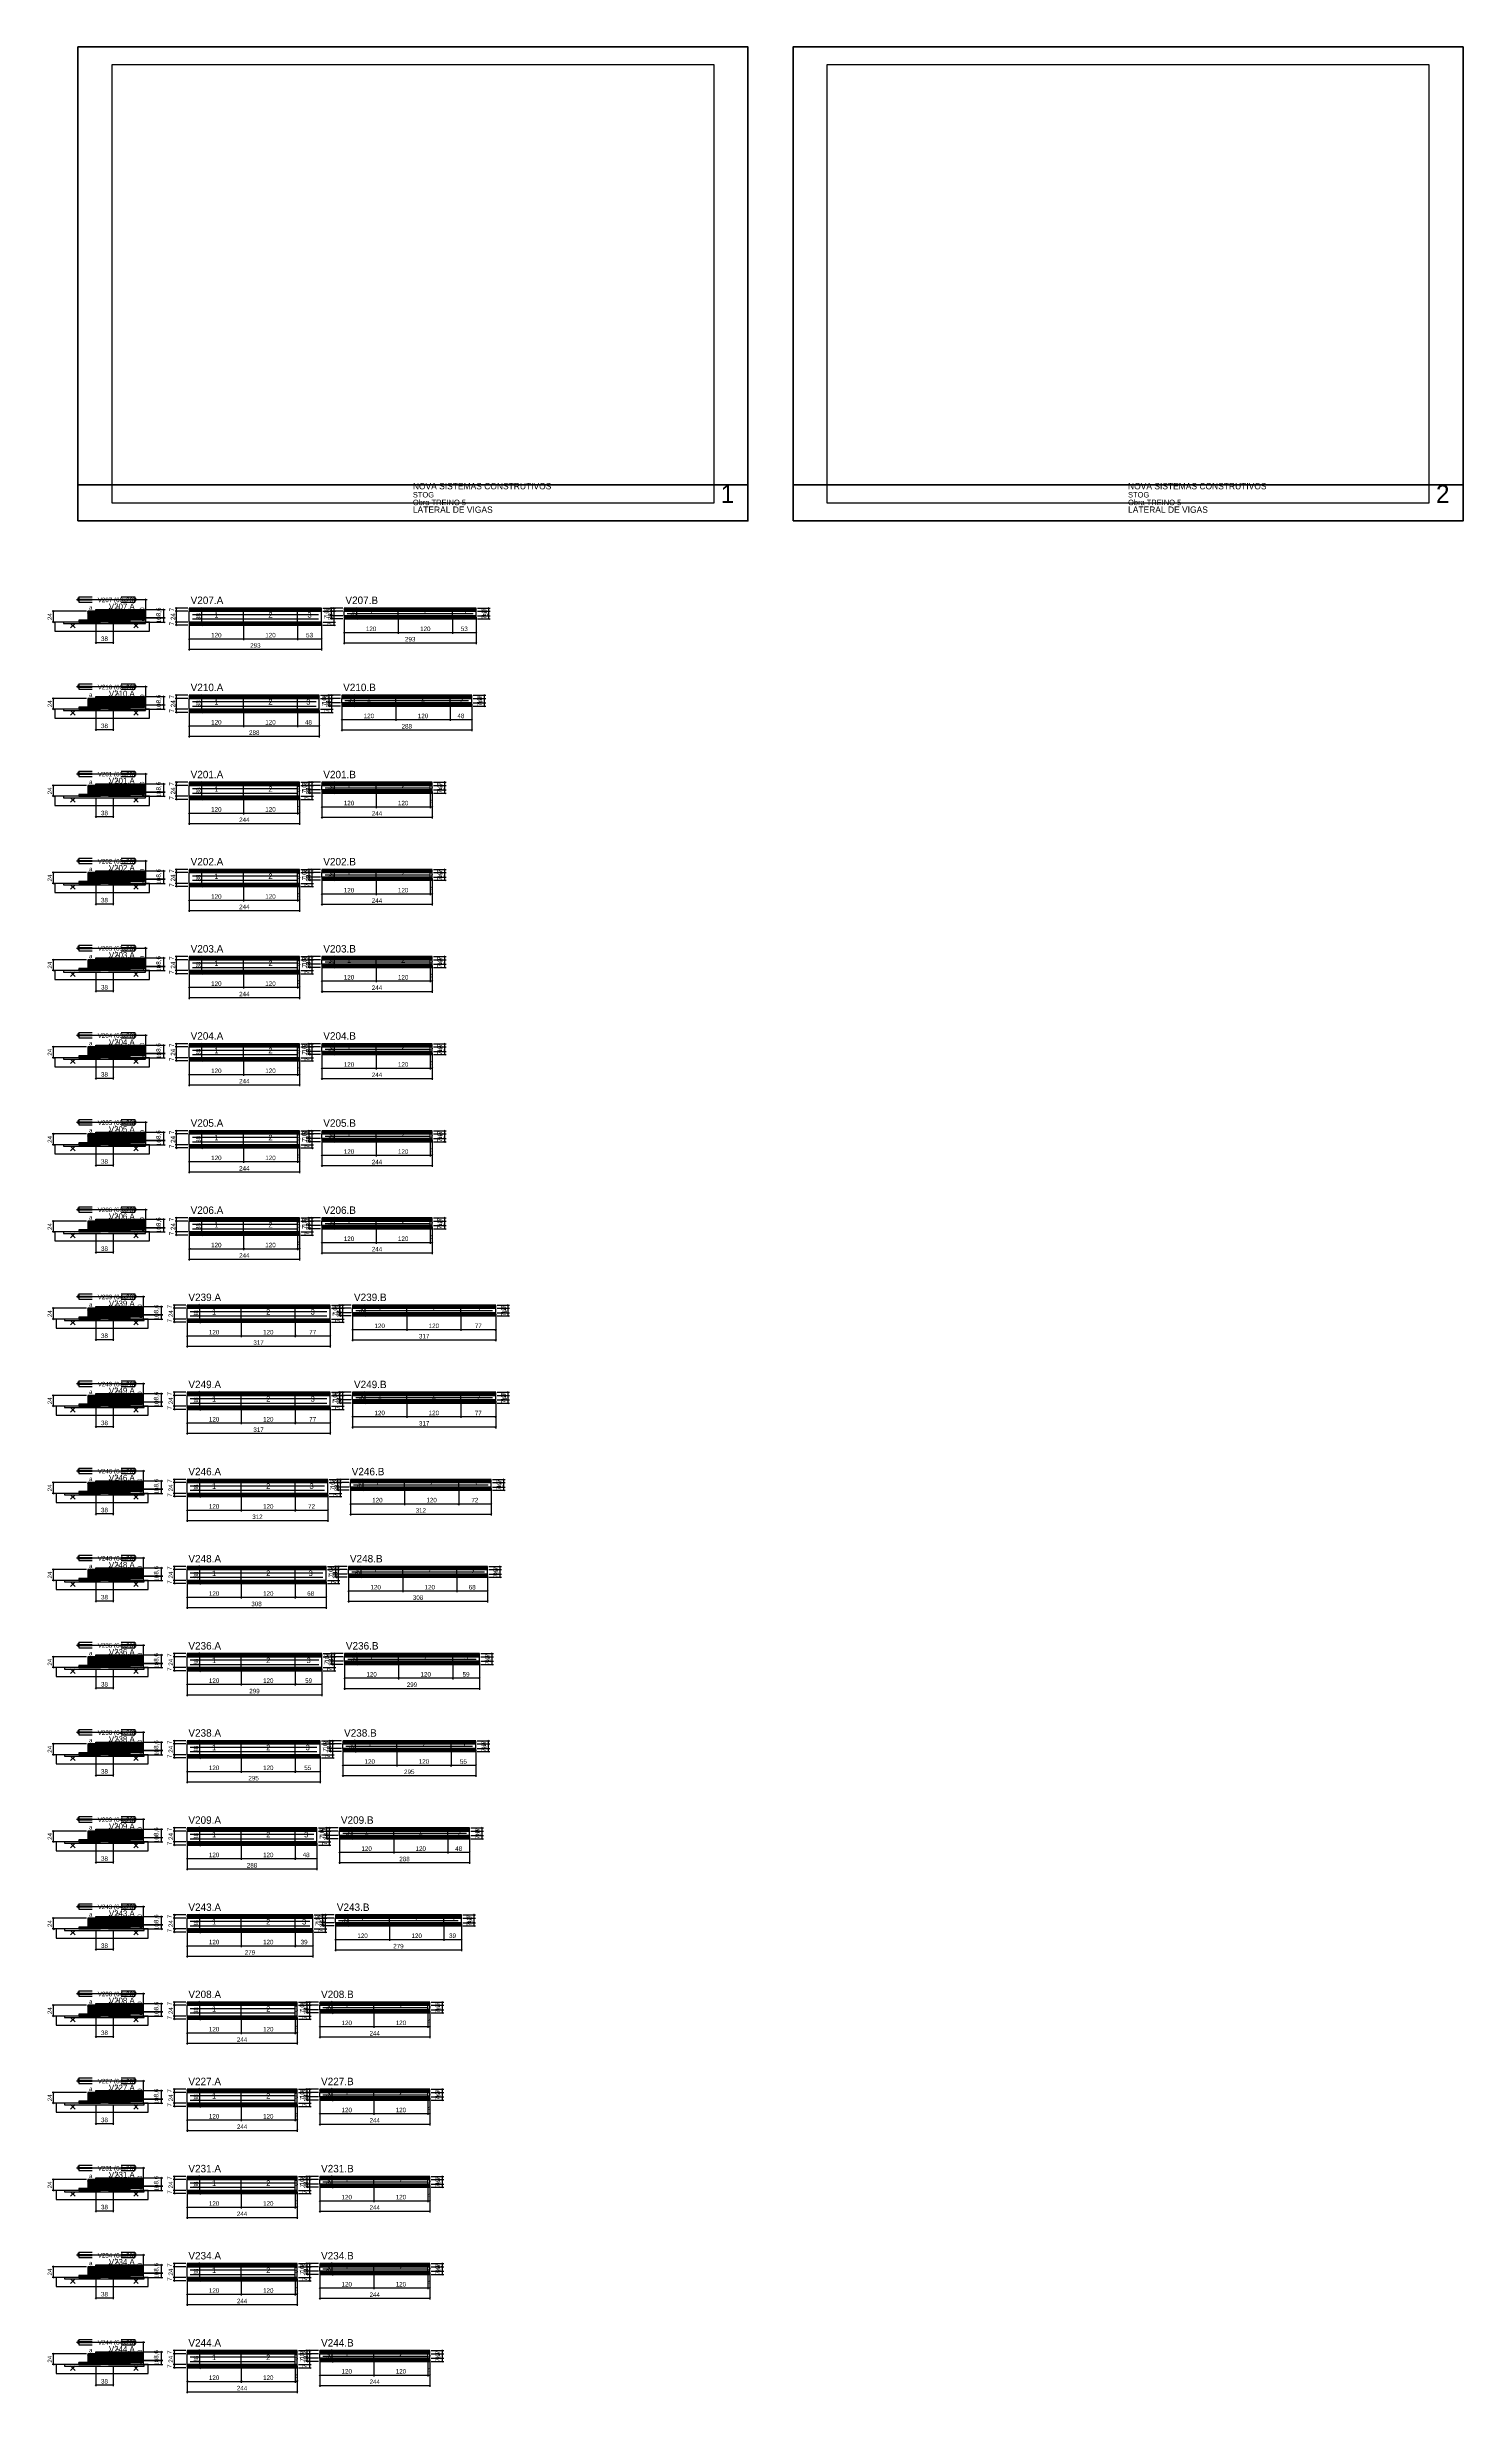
# Model space of a CAD drawing. Extents: x -9000 to 3070, y -3947 to 1250.
# Drawn here: x -69 to 3070, y -3947 to 1250 of the extents above.
import ezdxf
from ezdxf.enums import TextEntityAlignment as Align

# ---------------------------------------------------------------- set-up
doc = ezdxf.new("R2010")
doc.units = 0
for name, color, linetype in [('5', 5, 'Continuous'), ('BARRA_ANCORAGEM', 126, 'Continuous'), ('barrote', 126, 'Continuous'), ('CARIMBO', 255, 'Continuous'), ('CONCRETO', 251, 'Continuous'), ('COTA', 241, 'Continuous'), ('Cota Seção (2x)', 241, 'Continuous'), ('detalhes', 7, 'Continuous'), ('Folhas', 255, 'Continuous'), ('Hachura', 251, 'Continuous'), ('HACHURACONCRETO', 251, 'Continuous'), ('Madeira', 126, 'Continuous'), ('NOMENCLATURA', 7, 'Continuous'), ('Painéis', 200, 'Continuous'), ('presilha', 224, 'Continuous'), ('SARR_2.2x5', 40, 'Continuous'), ('SARR_2.2x7', 40, 'Continuous'), ('SARRAFO_2_2X7', 40, 'Continuous'), ('SCO-___-LAJ', 224, 'Continuous'), ('TENSOR', 224, 'Continuous'), ('Texto Seção', 7, 'Continuous')]:
    doc.layers.add(name, color=color, linetype=linetype)
doc.dimstyles.new('PAINEL', dxfattribs={"dimtxt": 10, "dimasz": 3, "dimexe": 3, "dimexo": 3, "dimgap": 3, "dimtad": 1, "dimblk": 'OBLIQUE', "dimblk1": 'OBLIQUE', "dimcen": 2.5, "dimclrd": 4, "dimclre": 4, "dimclrt": 240, "dimazin": 3, "dimtfac": 1, "dimtmove": 0, "dimatfit": 3})
doc.dimstyles.new('SECAO2X', dxfattribs={"dimtxt": 7, "dimasz": 5, "dimexe": 3, "dimexo": 3, "dimgap": 2, "dimtad": 3, "dimblk": 'OBLIQUE', "dimblk1": 'OBLIQUE', "dimcen": 2.5, "dimclrd": 4, "dimclre": 4, "dimclrt": 1, "dimazin": 3, "dimtfac": 1, "dimtmove": 0, "dimatfit": 3})

# ---------------------------------------------------------------- blocks, each defined once
blk = doc.blocks.new('PAR_ESQ')
for p, q in [((-1, -1), (1, 1)), ((-1, 1), (1, -1))]:
    blk.add_line(p, q)
blk = doc.blocks.new('PAR_FUNDO_ESQ')
for p, q in [((-1, -1), (1, 1)), ((-1, 1), (1, -1))]:
    blk.add_line(p, q)
blk = doc.blocks.new('PAR_FUNDO_DIR')
for p, q in [((-1, -1), (1, 1)), ((-1, 1), (1, -1))]:
    blk.add_line(p, q)
blk = doc.blocks.new('par_int_esq')
for p, q in [((-1, -1), (1, 1)), ((-1, 1), (1, -1))]:
    blk.add_line(p, q)
blk = doc.blocks.new('par_int_dir')
for p, q in [((-1, -1), (1, 1)), ((-1, 1), (1, -1))]:
    blk.add_line(p, q)
blk = doc.blocks.new('_OBLIQUE')
at = {"color": 0, "linetype": 'BYBLOCK'}
blk.add_line((-0.5, -0.5), (0.5, 0.5), dxfattribs=at)

msp = doc.modelspace()

# ---------------------------------------------------------------- hatches: boundary and pattern name
at = {"layer": 'COTA'}
h = msp.add_hatch(dxfattribs=at)
h.set_pattern_fill('ANSI31', scale=0.4)
h.paths.add_polyline_path([(40, -16), (40, 4), (147.5, 4), (147.5, -14.6), (78, -14.6), (78, -16)])
h = msp.add_hatch(dxfattribs=at)
h.set_pattern_fill('ANSI31', scale=0.5)
h.paths.add_polyline_path([(247, 0), (367, 0), (367, 7), (247, 7)])
h = msp.add_hatch(dxfattribs=at)
h.set_pattern_fill('ANSI31', scale=0.5)
h.paths.add_polyline_path([(367, 0), (487, 0), (487, 7), (367, 7)])
h = msp.add_hatch(dxfattribs=at)
h.set_pattern_fill('ANSI31', scale=0.5)
h.paths.add_polyline_path([(487, 0), (540, 0), (540, 7), (487, 7)])
h = msp.add_hatch(dxfattribs=at)
h.set_pattern_fill('ANSI31', scale=0.5)
h.paths.add_polyline_path([(590, 0), (710, 0), (710, 7), (590, 7)])
h = msp.add_hatch(dxfattribs=at)
h.set_pattern_fill('ANSI31', scale=0.5)
h.paths.add_polyline_path([(710, 0), (830, 0), (830, 7), (710, 7)])
h = msp.add_hatch(dxfattribs=at)
h.set_pattern_fill('ANSI31', scale=0.5)
h.paths.add_polyline_path([(830, 0), (883, 0), (883, 7), (830, 7)])
h = msp.add_hatch(dxfattribs=at)
h.set_pattern_fill('ANSI31', scale=0.5)
h.paths.add_polyline_path([(247, -31), (367, -31), (367, -24), (247, -24)])
h = msp.add_hatch(dxfattribs=at)
h.set_pattern_fill('ANSI31', scale=0.5)
h.paths.add_polyline_path([(367, -31), (487, -31), (487, -24), (367, -24)])
h = msp.add_hatch(dxfattribs=at)
h.set_pattern_fill('ANSI31', scale=0.5)
h.paths.add_polyline_path([(487, -31), (540, -31), (540, -24), (487, -24)])
h = msp.add_hatch(dxfattribs=at)
h.set_pattern_fill('ANSI31', scale=0.5)
h.paths.add_polyline_path([(590, -17), (710, -17), (710, -10), (590, -10)])
h = msp.add_hatch(dxfattribs=at)
h.set_pattern_fill('ANSI31', scale=0.5)
h.paths.add_polyline_path([(710, -17), (830, -17), (830, -10), (710, -10)])
h = msp.add_hatch(dxfattribs=at)
h.set_pattern_fill('ANSI31', scale=0.5)
h.paths.add_polyline_path([(830, -17), (883, -17), (883, -10), (830, -10)])
h = msp.add_hatch(dxfattribs=at)
h.set_pattern_fill('ANSI31', scale=0.4)
h.paths.add_polyline_path([(40, -209), (40, -189), (147.5, -189), (147.5, -207.6), (78, -207.6), (78, -209)])
h = msp.add_hatch(dxfattribs=at)
h.set_pattern_fill('ANSI31', scale=0.5)
h.paths.add_polyline_path([(247, -193), (367, -193), (367, -186), (247, -186)])
h = msp.add_hatch(dxfattribs=at)
h.set_pattern_fill('ANSI31', scale=0.5)
h.paths.add_polyline_path([(367, -193), (487, -193), (487, -186), (367, -186)])
h = msp.add_hatch(dxfattribs=at)
h.set_pattern_fill('ANSI31', scale=0.5)
h.paths.add_polyline_path([(487, -193), (535, -193), (535, -186), (487, -186)])
h = msp.add_hatch(dxfattribs=at)
h.set_pattern_fill('ANSI31', scale=0.5)
h.paths.add_polyline_path([(585, -193), (705, -193), (705, -186), (585, -186)])
h = msp.add_hatch(dxfattribs=at)
h.set_pattern_fill('ANSI31', scale=0.5)
h.paths.add_polyline_path([(585, -210), (705, -210), (705, -203), (585, -203)])
h = msp.add_hatch(dxfattribs=at)
h.set_pattern_fill('ANSI31', scale=0.5)
h.paths.add_polyline_path([(705, -193), (825, -193), (825, -186), (705, -186)])
h = msp.add_hatch(dxfattribs=at)
h.set_pattern_fill('ANSI31', scale=0.5)
h.paths.add_polyline_path([(705, -210), (825, -210), (825, -203), (705, -203)])
h = msp.add_hatch(dxfattribs=at)
h.set_pattern_fill('ANSI31', scale=0.5)
h.paths.add_polyline_path([(825, -193), (873, -193), (873, -186), (825, -186)])
h = msp.add_hatch(dxfattribs=at)
h.set_pattern_fill('ANSI31', scale=0.5)
h.paths.add_polyline_path([(825, -210), (873, -210), (873, -203), (825, -203)])
h = msp.add_hatch(dxfattribs=at)
h.set_pattern_fill('ANSI31', scale=0.5)
h.paths.add_polyline_path([(247, -224), (367, -224), (367, -217), (247, -217)])
h = msp.add_hatch(dxfattribs=at)
h.set_pattern_fill('ANSI31', scale=0.5)
h.paths.add_polyline_path([(367, -224), (487, -224), (487, -217), (367, -217)])
h = msp.add_hatch(dxfattribs=at)
h.set_pattern_fill('ANSI31', scale=0.5)
h.paths.add_polyline_path([(487, -224), (535, -224), (535, -217), (487, -217)])
h = msp.add_hatch(dxfattribs=at)
h.set_pattern_fill('ANSI31', scale=0.4)
h.paths.add_polyline_path([(40, -402), (40, -382), (147.5, -382), (147.5, -400.6), (78, -400.6), (78, -402)])
h = msp.add_hatch(dxfattribs=at)
h.set_pattern_fill('ANSI31', scale=0.5)
h.paths.add_polyline_path([(247, -386), (367, -386), (367, -379), (247, -379)])
h = msp.add_hatch(dxfattribs=at)
h.set_pattern_fill('ANSI31', scale=0.5)
h.paths.add_polyline_path([(247, -417), (367, -417), (367, -410), (247, -410)])
h = msp.add_hatch(dxfattribs=at)
h.set_pattern_fill('ANSI31', scale=0.5)
h.paths.add_polyline_path([(367, -386), (487, -386), (487, -379), (367, -379)])
h = msp.add_hatch(dxfattribs=at)
h.set_pattern_fill('ANSI31', scale=0.5)
h.paths.add_polyline_path([(367, -417), (487, -417), (487, -410), (367, -410)])
h = msp.add_hatch(dxfattribs=at)
h.set_pattern_fill('ANSI31', scale=0.5)
h.paths.add_polyline_path([(487, -386), (491, -386), (491, -379), (487, -379)])
h = msp.add_hatch(dxfattribs=at)
h.set_pattern_fill('ANSI31', scale=0.5)
h.paths.add_polyline_path([(487, -417), (491, -417), (491, -410), (487, -410)])
h = msp.add_hatch(dxfattribs=at)
h.set_pattern_fill('ANSI31', scale=0.5)
h.paths.add_polyline_path([(541, -386), (661, -386), (661, -379), (541, -379)])
h = msp.add_hatch(dxfattribs=at)
h.set_pattern_fill('ANSI31', scale=0.5)
h.paths.add_polyline_path([(541, -403), (661, -403), (661, -396), (541, -396)])
h = msp.add_hatch(dxfattribs=at)
h.set_pattern_fill('ANSI31', scale=0.5)
h.paths.add_polyline_path([(661, -386), (781, -386), (781, -379), (661, -379)])
h = msp.add_hatch(dxfattribs=at)
h.set_pattern_fill('ANSI31', scale=0.5)
h.paths.add_polyline_path([(661, -403), (781, -403), (781, -396), (661, -396)])
h = msp.add_hatch(dxfattribs=at)
h.set_pattern_fill('ANSI31', scale=0.5)
h.paths.add_polyline_path([(781, -386), (785, -386), (785, -379), (781, -379)])
h = msp.add_hatch(dxfattribs=at)
h.set_pattern_fill('ANSI31', scale=0.5)
h.paths.add_polyline_path([(781, -403), (785, -403), (785, -396), (781, -396)])
h = msp.add_hatch(dxfattribs=at)
h.set_pattern_fill('ANSI31', scale=0.4)
h.paths.add_polyline_path([(40, -595), (40, -575), (147.5, -575), (147.5, -593.6), (78, -593.6), (78, -595)])
h = msp.add_hatch(dxfattribs=at)
h.set_pattern_fill('ANSI31', scale=0.5)
h.paths.add_polyline_path([(247, -579), (367, -579), (367, -572), (247, -572)])
h = msp.add_hatch(dxfattribs=at)
h.set_pattern_fill('ANSI31', scale=0.5)
h.paths.add_polyline_path([(247, -610), (367, -610), (367, -603), (247, -603)])
h = msp.add_hatch(dxfattribs=at)
h.set_pattern_fill('ANSI31', scale=0.5)
h.paths.add_polyline_path([(367, -579), (487, -579), (487, -572), (367, -572)])
h = msp.add_hatch(dxfattribs=at)
h.set_pattern_fill('ANSI31', scale=0.5)
h.paths.add_polyline_path([(367, -610), (487, -610), (487, -603), (367, -603)])
h = msp.add_hatch(dxfattribs=at)
h.set_pattern_fill('ANSI31', scale=0.5)
h.paths.add_polyline_path([(487, -579), (491, -579), (491, -572), (487, -572)])
h = msp.add_hatch(dxfattribs=at)
h.set_pattern_fill('ANSI31', scale=0.5)
h.paths.add_polyline_path([(487, -610), (491, -610), (491, -603), (487, -603)])
h = msp.add_hatch(dxfattribs=at)
h.set_pattern_fill('ANSI31', scale=0.5)
h.paths.add_polyline_path([(541, -579), (661, -579), (661, -572), (541, -572)])
h = msp.add_hatch(dxfattribs=at)
h.set_pattern_fill('ANSI31', scale=0.5)
h.paths.add_polyline_path([(541, -596), (661, -596), (661, -589), (541, -589)])
h = msp.add_hatch(dxfattribs=at)
h.set_pattern_fill('ANSI31', scale=0.5)
h.paths.add_polyline_path([(661, -579), (781, -579), (781, -572), (661, -572)])
h = msp.add_hatch(dxfattribs=at)
h.set_pattern_fill('ANSI31', scale=0.5)
h.paths.add_polyline_path([(661, -596), (781, -596), (781, -589), (661, -589)])
h = msp.add_hatch(dxfattribs=at)
h.set_pattern_fill('ANSI31', scale=0.5)
h.paths.add_polyline_path([(781, -579), (785, -579), (785, -572), (781, -572)])
h = msp.add_hatch(dxfattribs=at)
h.set_pattern_fill('ANSI31', scale=0.5)
h.paths.add_polyline_path([(781, -596), (785, -596), (785, -589), (781, -589)])
h = msp.add_hatch(dxfattribs=at)
h.set_pattern_fill('ANSI31', scale=0.4)
h.paths.add_polyline_path([(40, -788), (40, -768), (147.5, -768), (147.5, -786.6), (78, -786.6), (78, -788)])
h = msp.add_hatch(dxfattribs=at)
h.set_pattern_fill('ANSI31', scale=0.5)
h.paths.add_polyline_path([(247, -772), (367, -772), (367, -765), (247, -765)])
h = msp.add_hatch(dxfattribs=at)
h.set_pattern_fill('ANSI31', scale=0.5)
h.paths.add_polyline_path([(367, -772), (487, -772), (487, -765), (367, -765)])
h = msp.add_hatch(dxfattribs=at)
h.set_pattern_fill('ANSI31', scale=0.5)
h.paths.add_polyline_path([(487, -772), (491, -772), (491, -765), (487, -765)])
h = msp.add_hatch(dxfattribs=at)
h.set_pattern_fill('ANSI31', scale=0.5)
h.paths.add_polyline_path([(541, -772), (661, -772), (661, -765), (541, -765)])
h = msp.add_hatch(dxfattribs=at)
h.set_pattern_fill('ANSI31', scale=0.5)
h.paths.add_polyline_path([(661, -772), (781, -772), (781, -765), (661, -765)])
h = msp.add_hatch(dxfattribs=at)
h.set_pattern_fill('ANSI31', scale=0.5)
h.paths.add_polyline_path([(781, -772), (785, -772), (785, -765), (781, -765)])
h = msp.add_hatch(dxfattribs=at)
h.set_pattern_fill('ANSI31', scale=0.5)
h.paths.add_polyline_path([(247, -803), (367, -803), (367, -796), (247, -796)])
h = msp.add_hatch(dxfattribs=at)
h.set_pattern_fill('ANSI31', scale=0.5)
h.paths.add_polyline_path([(367, -803), (487, -803), (487, -796), (367, -796)])
h = msp.add_hatch(dxfattribs=at)
h.set_pattern_fill('ANSI31', scale=0.5)
h.paths.add_polyline_path([(487, -803), (491, -803), (491, -796), (487, -796)])
h = msp.add_hatch(dxfattribs=at)
h.set_pattern_fill('ANSI31', scale=0.5)
h.paths.add_polyline_path([(541, -789), (661, -789), (661, -782), (541, -782)])
h = msp.add_hatch(dxfattribs=at)
h.set_pattern_fill('ANSI31', scale=0.5)
h.paths.add_polyline_path([(661, -789), (781, -789), (781, -782), (661, -782)])
h = msp.add_hatch(dxfattribs=at)
h.set_pattern_fill('ANSI31', scale=0.5)
h.paths.add_polyline_path([(781, -789), (785, -789), (785, -782), (781, -782)])
h = msp.add_hatch(dxfattribs=at)
h.set_pattern_fill('ANSI31', scale=0.4)
h.paths.add_polyline_path([(40, -981), (40, -961), (147.5, -961), (147.5, -979.6), (78, -979.6), (78, -981)])
h = msp.add_hatch(dxfattribs=at)
h.set_pattern_fill('ANSI31', scale=0.5)
h.paths.add_polyline_path([(247, -965), (367, -965), (367, -958), (247, -958)])
h = msp.add_hatch(dxfattribs=at)
h.set_pattern_fill('ANSI31', scale=0.5)
h.paths.add_polyline_path([(367, -965), (487, -965), (487, -958), (367, -958)])
h = msp.add_hatch(dxfattribs=at)
h.set_pattern_fill('ANSI31', scale=0.5)
h.paths.add_polyline_path([(487, -965), (491, -965), (491, -958), (487, -958)])
h = msp.add_hatch(dxfattribs=at)
h.set_pattern_fill('ANSI31', scale=0.5)
h.paths.add_polyline_path([(541, -965), (661, -965), (661, -958), (541, -958)])
h = msp.add_hatch(dxfattribs=at)
h.set_pattern_fill('ANSI31', scale=0.5)
h.paths.add_polyline_path([(541, -982), (661, -982), (661, -975), (541, -975)])
h = msp.add_hatch(dxfattribs=at)
h.set_pattern_fill('ANSI31', scale=0.5)
h.paths.add_polyline_path([(661, -965), (781, -965), (781, -958), (661, -958)])
h = msp.add_hatch(dxfattribs=at)
h.set_pattern_fill('ANSI31', scale=0.5)
h.paths.add_polyline_path([(661, -982), (781, -982), (781, -975), (661, -975)])
h = msp.add_hatch(dxfattribs=at)
h.set_pattern_fill('ANSI31', scale=0.5)
h.paths.add_polyline_path([(781, -965), (785, -965), (785, -958), (781, -958)])
h = msp.add_hatch(dxfattribs=at)
h.set_pattern_fill('ANSI31', scale=0.5)
h.paths.add_polyline_path([(781, -982), (785, -982), (785, -975), (781, -975)])
h = msp.add_hatch(dxfattribs=at)
h.set_pattern_fill('ANSI31', scale=0.5)
h.paths.add_polyline_path([(247, -996), (367, -996), (367, -989), (247, -989)])
h = msp.add_hatch(dxfattribs=at)
h.set_pattern_fill('ANSI31', scale=0.5)
h.paths.add_polyline_path([(367, -996), (487, -996), (487, -989), (367, -989)])
h = msp.add_hatch(dxfattribs=at)
h.set_pattern_fill('ANSI31', scale=0.5)
h.paths.add_polyline_path([(487, -996), (491, -996), (491, -989), (487, -989)])
h = msp.add_hatch(dxfattribs=at)
h.set_pattern_fill('ANSI31', scale=0.4)
h.paths.add_polyline_path([(40, -1174), (40, -1154), (147.5, -1154), (147.5, -1172.6), (78, -1172.6), (78, -1174)])
h = msp.add_hatch(dxfattribs=at)
h.set_pattern_fill('ANSI31', scale=0.5)
h.paths.add_polyline_path([(247, -1158), (367, -1158), (367, -1151), (247, -1151)])
h = msp.add_hatch(dxfattribs=at)
h.set_pattern_fill('ANSI31', scale=0.5)
h.paths.add_polyline_path([(247, -1189), (367, -1189), (367, -1182), (247, -1182)])
h = msp.add_hatch(dxfattribs=at)
h.set_pattern_fill('ANSI31', scale=0.5)
h.paths.add_polyline_path([(367, -1158), (487, -1158), (487, -1151), (367, -1151)])
h = msp.add_hatch(dxfattribs=at)
h.set_pattern_fill('ANSI31', scale=0.5)
h.paths.add_polyline_path([(367, -1189), (487, -1189), (487, -1182), (367, -1182)])
h = msp.add_hatch(dxfattribs=at)
h.set_pattern_fill('ANSI31', scale=0.5)
h.paths.add_polyline_path([(487, -1158), (491, -1158), (491, -1151), (487, -1151)])
h = msp.add_hatch(dxfattribs=at)
h.set_pattern_fill('ANSI31', scale=0.5)
h.paths.add_polyline_path([(487, -1189), (491, -1189), (491, -1182), (487, -1182)])
h = msp.add_hatch(dxfattribs=at)
h.set_pattern_fill('ANSI31', scale=0.5)
h.paths.add_polyline_path([(541, -1158), (661, -1158), (661, -1151), (541, -1151)])
h = msp.add_hatch(dxfattribs=at)
h.set_pattern_fill('ANSI31', scale=0.5)
h.paths.add_polyline_path([(541, -1175), (661, -1175), (661, -1168), (541, -1168)])
h = msp.add_hatch(dxfattribs=at)
h.set_pattern_fill('ANSI31', scale=0.5)
h.paths.add_polyline_path([(661, -1158), (781, -1158), (781, -1151), (661, -1151)])
h = msp.add_hatch(dxfattribs=at)
h.set_pattern_fill('ANSI31', scale=0.5)
h.paths.add_polyline_path([(661, -1175), (781, -1175), (781, -1168), (661, -1168)])
h = msp.add_hatch(dxfattribs=at)
h.set_pattern_fill('ANSI31', scale=0.5)
h.paths.add_polyline_path([(781, -1158), (785, -1158), (785, -1151), (781, -1151)])
h = msp.add_hatch(dxfattribs=at)
h.set_pattern_fill('ANSI31', scale=0.5)
h.paths.add_polyline_path([(781, -1175), (785, -1175), (785, -1168), (781, -1168)])
h = msp.add_hatch(dxfattribs=at)
h.set_pattern_fill('ANSI31', scale=0.4)
h.paths.add_polyline_path([(40, -1367), (40, -1347), (147.5, -1347), (147.5, -1365.6), (78, -1365.6), (78, -1367)])
h = msp.add_hatch(dxfattribs=at)
h.set_pattern_fill('ANSI31', scale=0.5)
h.paths.add_polyline_path([(247, -1351), (367, -1351), (367, -1344), (247, -1344)])
h = msp.add_hatch(dxfattribs=at)
h.set_pattern_fill('ANSI31', scale=0.5)
h.paths.add_polyline_path([(367, -1351), (487, -1351), (487, -1344), (367, -1344)])
h = msp.add_hatch(dxfattribs=at)
h.set_pattern_fill('ANSI31', scale=0.5)
h.paths.add_polyline_path([(487, -1351), (491, -1351), (491, -1344), (487, -1344)])
h = msp.add_hatch(dxfattribs=at)
h.set_pattern_fill('ANSI31', scale=0.5)
h.paths.add_polyline_path([(541, -1351), (661, -1351), (661, -1344), (541, -1344)])
h = msp.add_hatch(dxfattribs=at)
h.set_pattern_fill('ANSI31', scale=0.5)
h.paths.add_polyline_path([(661, -1351), (781, -1351), (781, -1344), (661, -1344)])
h = msp.add_hatch(dxfattribs=at)
h.set_pattern_fill('ANSI31', scale=0.5)
h.paths.add_polyline_path([(781, -1351), (785, -1351), (785, -1344), (781, -1344)])
h = msp.add_hatch(dxfattribs=at)
h.set_pattern_fill('ANSI31', scale=0.5)
h.paths.add_polyline_path([(247, -1382), (367, -1382), (367, -1375), (247, -1375)])
h = msp.add_hatch(dxfattribs=at)
h.set_pattern_fill('ANSI31', scale=0.5)
h.paths.add_polyline_path([(367, -1382), (487, -1382), (487, -1375), (367, -1375)])
h = msp.add_hatch(dxfattribs=at)
h.set_pattern_fill('ANSI31', scale=0.5)
h.paths.add_polyline_path([(487, -1382), (491, -1382), (491, -1375), (487, -1375)])
h = msp.add_hatch(dxfattribs=at)
h.set_pattern_fill('ANSI31', scale=0.5)
h.paths.add_polyline_path([(541, -1368), (661, -1368), (661, -1361), (541, -1361)])
h = msp.add_hatch(dxfattribs=at)
h.set_pattern_fill('ANSI31', scale=0.5)
h.paths.add_polyline_path([(661, -1368), (781, -1368), (781, -1361), (661, -1361)])
h = msp.add_hatch(dxfattribs=at)
h.set_pattern_fill('ANSI31', scale=0.5)
h.paths.add_polyline_path([(781, -1368), (785, -1368), (785, -1361), (781, -1361)])
h = msp.add_hatch(dxfattribs=at)
h.set_pattern_fill('ANSI31', scale=0.4)
h.paths.add_polyline_path([(40, -1560), (40, -1540), (142.43, -1540), (142.43, -1558.6), (78, -1558.6), (78, -1560)])
h = msp.add_hatch(dxfattribs=at)
h.set_pattern_fill('ANSI31', scale=0.5)
h.paths.add_polyline_path([(242, -1544), (362, -1544), (362, -1537), (242, -1537)])
h = msp.add_hatch(dxfattribs=at)
h.set_pattern_fill('ANSI31', scale=0.5)
h.paths.add_polyline_path([(362, -1544), (482, -1544), (482, -1537), (362, -1537)])
h = msp.add_hatch(dxfattribs=at)
h.set_pattern_fill('ANSI31', scale=0.5)
h.paths.add_polyline_path([(482, -1544), (559, -1544), (559, -1537), (482, -1537)])
h = msp.add_hatch(dxfattribs=at)
h.set_pattern_fill('ANSI31', scale=0.5)
h.paths.add_polyline_path([(609, -1544), (729, -1544), (729, -1537), (609, -1537)])
h = msp.add_hatch(dxfattribs=at)
h.set_pattern_fill('ANSI31', scale=0.5)
h.paths.add_polyline_path([(609, -1561), (729, -1561), (729, -1554), (609, -1554)])
h = msp.add_hatch(dxfattribs=at)
h.set_pattern_fill('ANSI31', scale=0.5)
h.paths.add_polyline_path([(729, -1544), (849, -1544), (849, -1537), (729, -1537)])
h = msp.add_hatch(dxfattribs=at)
h.set_pattern_fill('ANSI31', scale=0.5)
h.paths.add_polyline_path([(729, -1561), (849, -1561), (849, -1554), (729, -1554)])
h = msp.add_hatch(dxfattribs=at)
h.set_pattern_fill('ANSI31', scale=0.5)
h.paths.add_polyline_path([(849, -1544), (926, -1544), (926, -1537), (849, -1537)])
h = msp.add_hatch(dxfattribs=at)
h.set_pattern_fill('ANSI31', scale=0.5)
h.paths.add_polyline_path([(849, -1561), (926, -1561), (926, -1554), (849, -1554)])
h = msp.add_hatch(dxfattribs=at)
h.set_pattern_fill('ANSI31', scale=0.5)
h.paths.add_polyline_path([(242, -1575), (362, -1575), (362, -1568), (242, -1568)])
h = msp.add_hatch(dxfattribs=at)
h.set_pattern_fill('ANSI31', scale=0.5)
h.paths.add_polyline_path([(362, -1575), (482, -1575), (482, -1568), (362, -1568)])
h = msp.add_hatch(dxfattribs=at)
h.set_pattern_fill('ANSI31', scale=0.5)
h.paths.add_polyline_path([(482, -1575), (559, -1575), (559, -1568), (482, -1568)])
h = msp.add_hatch(dxfattribs=at)
h.set_pattern_fill('ANSI31', scale=0.4)
h.paths.add_polyline_path([(40, -1753), (40, -1733), (142.43, -1733), (142.43, -1751.6), (78, -1751.6), (78, -1753)])
h = msp.add_hatch(dxfattribs=at)
h.set_pattern_fill('ANSI31', scale=0.5)
h.paths.add_polyline_path([(242, -1737), (362, -1737), (362, -1730), (242, -1730)])
h = msp.add_hatch(dxfattribs=at)
h.set_pattern_fill('ANSI31', scale=0.5)
h.paths.add_polyline_path([(242, -1768), (362, -1768), (362, -1761), (242, -1761)])
h = msp.add_hatch(dxfattribs=at)
h.set_pattern_fill('ANSI31', scale=0.5)
h.paths.add_polyline_path([(362, -1737), (482, -1737), (482, -1730), (362, -1730)])
h = msp.add_hatch(dxfattribs=at)
h.set_pattern_fill('ANSI31', scale=0.5)
h.paths.add_polyline_path([(362, -1768), (482, -1768), (482, -1761), (362, -1761)])
h = msp.add_hatch(dxfattribs=at)
h.set_pattern_fill('ANSI31', scale=0.5)
h.paths.add_polyline_path([(482, -1737), (559, -1737), (559, -1730), (482, -1730)])
h = msp.add_hatch(dxfattribs=at)
h.set_pattern_fill('ANSI31', scale=0.5)
h.paths.add_polyline_path([(482, -1768), (559, -1768), (559, -1761), (482, -1761)])
h = msp.add_hatch(dxfattribs=at)
h.set_pattern_fill('ANSI31', scale=0.5)
h.paths.add_polyline_path([(609, -1737), (729, -1737), (729, -1730), (609, -1730)])
h = msp.add_hatch(dxfattribs=at)
h.set_pattern_fill('ANSI31', scale=0.5)
h.paths.add_polyline_path([(609, -1754), (729, -1754), (729, -1747), (609, -1747)])
h = msp.add_hatch(dxfattribs=at)
h.set_pattern_fill('ANSI31', scale=0.5)
h.paths.add_polyline_path([(729, -1737), (849, -1737), (849, -1730), (729, -1730)])
h = msp.add_hatch(dxfattribs=at)
h.set_pattern_fill('ANSI31', scale=0.5)
h.paths.add_polyline_path([(729, -1754), (849, -1754), (849, -1747), (729, -1747)])
h = msp.add_hatch(dxfattribs=at)
h.set_pattern_fill('ANSI31', scale=0.5)
h.paths.add_polyline_path([(849, -1737), (926, -1737), (926, -1730), (849, -1730)])
h = msp.add_hatch(dxfattribs=at)
h.set_pattern_fill('ANSI31', scale=0.5)
h.paths.add_polyline_path([(849, -1754), (926, -1754), (926, -1747), (849, -1747)])
h = msp.add_hatch(dxfattribs=at)
h.set_pattern_fill('ANSI31', scale=0.4)
h.paths.add_polyline_path([(40, -1946), (40, -1926), (142.43, -1926), (142.43, -1944.6), (78, -1944.6), (78, -1946)])
h = msp.add_hatch(dxfattribs=at)
h.set_pattern_fill('ANSI31', scale=0.5)
h.paths.add_polyline_path([(242, -1930), (362, -1930), (362, -1923), (242, -1923)])
h = msp.add_hatch(dxfattribs=at)
h.set_pattern_fill('ANSI31', scale=0.5)
h.paths.add_polyline_path([(242, -1961), (362, -1961), (362, -1954), (242, -1954)])
h = msp.add_hatch(dxfattribs=at)
h.set_pattern_fill('ANSI31', scale=0.5)
h.paths.add_polyline_path([(362, -1930), (482, -1930), (482, -1923), (362, -1923)])
h = msp.add_hatch(dxfattribs=at)
h.set_pattern_fill('ANSI31', scale=0.5)
h.paths.add_polyline_path([(362, -1961), (482, -1961), (482, -1954), (362, -1954)])
h = msp.add_hatch(dxfattribs=at)
h.set_pattern_fill('ANSI31', scale=0.5)
h.paths.add_polyline_path([(482, -1930), (554, -1930), (554, -1923), (482, -1923)])
h = msp.add_hatch(dxfattribs=at)
h.set_pattern_fill('ANSI31', scale=0.5)
h.paths.add_polyline_path([(482, -1961), (554, -1961), (554, -1954), (482, -1954)])
h = msp.add_hatch(dxfattribs=at)
h.set_pattern_fill('ANSI31', scale=0.5)
h.paths.add_polyline_path([(604, -1930), (724, -1930), (724, -1923), (604, -1923)])
h = msp.add_hatch(dxfattribs=at)
h.set_pattern_fill('ANSI31', scale=0.5)
h.paths.add_polyline_path([(604, -1947), (724, -1947), (724, -1940), (604, -1940)])
h = msp.add_hatch(dxfattribs=at)
h.set_pattern_fill('ANSI31', scale=0.5)
h.paths.add_polyline_path([(724, -1930), (844, -1930), (844, -1923), (724, -1923)])
h = msp.add_hatch(dxfattribs=at)
h.set_pattern_fill('ANSI31', scale=0.5)
h.paths.add_polyline_path([(724, -1947), (844, -1947), (844, -1940), (724, -1940)])
h = msp.add_hatch(dxfattribs=at)
h.set_pattern_fill('ANSI31', scale=0.5)
h.paths.add_polyline_path([(844, -1930), (916, -1930), (916, -1923), (844, -1923)])
h = msp.add_hatch(dxfattribs=at)
h.set_pattern_fill('ANSI31', scale=0.5)
h.paths.add_polyline_path([(844, -1947), (916, -1947), (916, -1940), (844, -1940)])
h = msp.add_hatch(dxfattribs=at)
h.set_pattern_fill('ANSI31', scale=0.4)
h.paths.add_polyline_path([(40, -2139), (40, -2119), (142.43, -2119), (142.43, -2137.6), (78, -2137.6), (78, -2139)])
h = msp.add_hatch(dxfattribs=at)
h.set_pattern_fill('ANSI31', scale=0.5)
h.paths.add_polyline_path([(242, -2123), (362, -2123), (362, -2116), (242, -2116)])
h = msp.add_hatch(dxfattribs=at)
h.set_pattern_fill('ANSI31', scale=0.5)
h.paths.add_polyline_path([(362, -2123), (482, -2123), (482, -2116), (362, -2116)])
h = msp.add_hatch(dxfattribs=at)
h.set_pattern_fill('ANSI31', scale=0.5)
h.paths.add_polyline_path([(482, -2123), (550, -2123), (550, -2116), (482, -2116)])
h = msp.add_hatch(dxfattribs=at)
h.set_pattern_fill('ANSI31', scale=0.5)
h.paths.add_polyline_path([(600, -2123), (720, -2123), (720, -2116), (600, -2116)])
h = msp.add_hatch(dxfattribs=at)
h.set_pattern_fill('ANSI31', scale=0.5)
h.paths.add_polyline_path([(720, -2123), (840, -2123), (840, -2116), (720, -2116)])
h = msp.add_hatch(dxfattribs=at)
h.set_pattern_fill('ANSI31', scale=0.5)
h.paths.add_polyline_path([(840, -2123), (908, -2123), (908, -2116), (840, -2116)])
h = msp.add_hatch(dxfattribs=at)
h.set_pattern_fill('ANSI31', scale=0.5)
h.paths.add_polyline_path([(242, -2154), (362, -2154), (362, -2147), (242, -2147)])
h = msp.add_hatch(dxfattribs=at)
h.set_pattern_fill('ANSI31', scale=0.5)
h.paths.add_polyline_path([(362, -2154), (482, -2154), (482, -2147), (362, -2147)])
h = msp.add_hatch(dxfattribs=at)
h.set_pattern_fill('ANSI31', scale=0.5)
h.paths.add_polyline_path([(482, -2154), (550, -2154), (550, -2147), (482, -2147)])
h = msp.add_hatch(dxfattribs=at)
h.set_pattern_fill('ANSI31', scale=0.5)
h.paths.add_polyline_path([(600, -2140), (720, -2140), (720, -2133), (600, -2133)])
h = msp.add_hatch(dxfattribs=at)
h.set_pattern_fill('ANSI31', scale=0.5)
h.paths.add_polyline_path([(720, -2140), (840, -2140), (840, -2133), (720, -2133)])
h = msp.add_hatch(dxfattribs=at)
h.set_pattern_fill('ANSI31', scale=0.5)
h.paths.add_polyline_path([(840, -2140), (908, -2140), (908, -2133), (840, -2133)])
h = msp.add_hatch(dxfattribs=at)
h.set_pattern_fill('ANSI31', scale=0.4)
h.paths.add_polyline_path([(40, -2332), (40, -2312), (142.43, -2312), (142.43, -2330.6), (78, -2330.6), (78, -2332)])
h = msp.add_hatch(dxfattribs=at)
h.set_pattern_fill('ANSI31', scale=0.5)
h.paths.add_polyline_path([(242, -2316), (362, -2316), (362, -2309), (242, -2309)])
h = msp.add_hatch(dxfattribs=at)
h.set_pattern_fill('ANSI31', scale=0.5)
h.paths.add_polyline_path([(362, -2316), (482, -2316), (482, -2309), (362, -2309)])
h = msp.add_hatch(dxfattribs=at)
h.set_pattern_fill('ANSI31', scale=0.5)
h.paths.add_polyline_path([(482, -2316), (541, -2316), (541, -2309), (482, -2309)])
h = msp.add_hatch(dxfattribs=at)
h.set_pattern_fill('ANSI31', scale=0.5)
h.paths.add_polyline_path([(591, -2316), (711, -2316), (711, -2309), (591, -2309)])
h = msp.add_hatch(dxfattribs=at)
h.set_pattern_fill('ANSI31', scale=0.5)
h.paths.add_polyline_path([(591, -2333), (711, -2333), (711, -2326), (591, -2326)])
h = msp.add_hatch(dxfattribs=at)
h.set_pattern_fill('ANSI31', scale=0.5)
h.paths.add_polyline_path([(711, -2316), (831, -2316), (831, -2309), (711, -2309)])
h = msp.add_hatch(dxfattribs=at)
h.set_pattern_fill('ANSI31', scale=0.5)
h.paths.add_polyline_path([(711, -2333), (831, -2333), (831, -2326), (711, -2326)])
h = msp.add_hatch(dxfattribs=at)
h.set_pattern_fill('ANSI31', scale=0.5)
h.paths.add_polyline_path([(831, -2316), (890, -2316), (890, -2309), (831, -2309)])
h = msp.add_hatch(dxfattribs=at)
h.set_pattern_fill('ANSI31', scale=0.5)
h.paths.add_polyline_path([(831, -2333), (890, -2333), (890, -2326), (831, -2326)])
h = msp.add_hatch(dxfattribs=at)
h.set_pattern_fill('ANSI31', scale=0.5)
h.paths.add_polyline_path([(242, -2347), (362, -2347), (362, -2340), (242, -2340)])
h = msp.add_hatch(dxfattribs=at)
h.set_pattern_fill('ANSI31', scale=0.5)
h.paths.add_polyline_path([(362, -2347), (482, -2347), (482, -2340), (362, -2340)])
h = msp.add_hatch(dxfattribs=at)
h.set_pattern_fill('ANSI31', scale=0.5)
h.paths.add_polyline_path([(482, -2347), (541, -2347), (541, -2340), (482, -2340)])
h = msp.add_hatch(dxfattribs=at)
h.set_pattern_fill('ANSI31', scale=0.4)
h.paths.add_polyline_path([(40, -2525), (40, -2505), (142.43, -2505), (142.43, -2523.6), (78, -2523.6), (78, -2525)])
h = msp.add_hatch(dxfattribs=at)
h.set_pattern_fill('ANSI31', scale=0.5)
h.paths.add_polyline_path([(242, -2509), (362, -2509), (362, -2502), (242, -2502)])
h = msp.add_hatch(dxfattribs=at)
h.set_pattern_fill('ANSI31', scale=0.5)
h.paths.add_polyline_path([(242, -2540), (362, -2540), (362, -2533), (242, -2533)])
h = msp.add_hatch(dxfattribs=at)
h.set_pattern_fill('ANSI31', scale=0.5)
h.paths.add_polyline_path([(362, -2509), (482, -2509), (482, -2502), (362, -2502)])
h = msp.add_hatch(dxfattribs=at)
h.set_pattern_fill('ANSI31', scale=0.5)
h.paths.add_polyline_path([(362, -2540), (482, -2540), (482, -2533), (362, -2533)])
h = msp.add_hatch(dxfattribs=at)
h.set_pattern_fill('ANSI31', scale=0.5)
h.paths.add_polyline_path([(482, -2509), (537, -2509), (537, -2502), (482, -2502)])
h = msp.add_hatch(dxfattribs=at)
h.set_pattern_fill('ANSI31', scale=0.5)
h.paths.add_polyline_path([(482, -2540), (537, -2540), (537, -2533), (482, -2533)])
h = msp.add_hatch(dxfattribs=at)
h.set_pattern_fill('ANSI31', scale=0.5)
h.paths.add_polyline_path([(587, -2509), (707, -2509), (707, -2502), (587, -2502)])
h = msp.add_hatch(dxfattribs=at)
h.set_pattern_fill('ANSI31', scale=0.5)
h.paths.add_polyline_path([(587, -2526), (707, -2526), (707, -2519), (587, -2519)])
h = msp.add_hatch(dxfattribs=at)
h.set_pattern_fill('ANSI31', scale=0.5)
h.paths.add_polyline_path([(707, -2509), (827, -2509), (827, -2502), (707, -2502)])
h = msp.add_hatch(dxfattribs=at)
h.set_pattern_fill('ANSI31', scale=0.5)
h.paths.add_polyline_path([(707, -2526), (827, -2526), (827, -2519), (707, -2519)])
h = msp.add_hatch(dxfattribs=at)
h.set_pattern_fill('ANSI31', scale=0.5)
h.paths.add_polyline_path([(827, -2509), (882, -2509), (882, -2502), (827, -2502)])
h = msp.add_hatch(dxfattribs=at)
h.set_pattern_fill('ANSI31', scale=0.5)
h.paths.add_polyline_path([(827, -2526), (882, -2526), (882, -2519), (827, -2519)])
h = msp.add_hatch(dxfattribs=at)
h.set_pattern_fill('ANSI31', scale=0.4)
h.paths.add_polyline_path([(40, -2718), (40, -2698), (142.43, -2698), (142.43, -2716.6), (78, -2716.6), (78, -2718)])
h = msp.add_hatch(dxfattribs=at)
h.set_pattern_fill('ANSI31', scale=0.5)
h.paths.add_polyline_path([(242, -2702), (362, -2702), (362, -2695), (242, -2695)])
h = msp.add_hatch(dxfattribs=at)
h.set_pattern_fill('ANSI31', scale=0.5)
h.paths.add_polyline_path([(362, -2702), (482, -2702), (482, -2695), (362, -2695)])
h = msp.add_hatch(dxfattribs=at)
h.set_pattern_fill('ANSI31', scale=0.5)
h.paths.add_polyline_path([(482, -2702), (530, -2702), (530, -2695), (482, -2695)])
h = msp.add_hatch(dxfattribs=at)
h.set_pattern_fill('ANSI31', scale=0.5)
h.paths.add_polyline_path([(580, -2702), (700, -2702), (700, -2695), (580, -2695)])
h = msp.add_hatch(dxfattribs=at)
h.set_pattern_fill('ANSI31', scale=0.5)
h.paths.add_polyline_path([(700, -2702), (820, -2702), (820, -2695), (700, -2695)])
h = msp.add_hatch(dxfattribs=at)
h.set_pattern_fill('ANSI31', scale=0.5)
h.paths.add_polyline_path([(820, -2702), (868, -2702), (868, -2695), (820, -2695)])
h = msp.add_hatch(dxfattribs=at)
h.set_pattern_fill('ANSI31', scale=0.5)
h.paths.add_polyline_path([(242, -2733), (362, -2733), (362, -2726), (242, -2726)])
h = msp.add_hatch(dxfattribs=at)
h.set_pattern_fill('ANSI31', scale=0.5)
h.paths.add_polyline_path([(362, -2733), (482, -2733), (482, -2726), (362, -2726)])
h = msp.add_hatch(dxfattribs=at)
h.set_pattern_fill('ANSI31', scale=0.5)
h.paths.add_polyline_path([(482, -2733), (530, -2733), (530, -2726), (482, -2726)])
h = msp.add_hatch(dxfattribs=at)
h.set_pattern_fill('ANSI31', scale=0.5)
h.paths.add_polyline_path([(580, -2719), (700, -2719), (700, -2712), (580, -2712)])
h = msp.add_hatch(dxfattribs=at)
h.set_pattern_fill('ANSI31', scale=0.5)
h.paths.add_polyline_path([(700, -2719), (820, -2719), (820, -2712), (700, -2712)])
h = msp.add_hatch(dxfattribs=at)
h.set_pattern_fill('ANSI31', scale=0.5)
h.paths.add_polyline_path([(820, -2719), (868, -2719), (868, -2712), (820, -2712)])
h = msp.add_hatch(dxfattribs=at)
h.set_pattern_fill('ANSI31', scale=0.4)
h.paths.add_polyline_path([(40, -2911), (40, -2891), (142.43, -2891), (142.43, -2909.6), (78, -2909.6), (78, -2911)])
h = msp.add_hatch(dxfattribs=at)
h.set_pattern_fill('ANSI31', scale=0.5)
h.paths.add_polyline_path([(242, -2895), (362, -2895), (362, -2888), (242, -2888)])
h = msp.add_hatch(dxfattribs=at)
h.set_pattern_fill('ANSI31', scale=0.5)
h.paths.add_polyline_path([(362, -2895), (482, -2895), (482, -2888), (362, -2888)])
h = msp.add_hatch(dxfattribs=at)
h.set_pattern_fill('ANSI31', scale=0.5)
h.paths.add_polyline_path([(482, -2895), (521, -2895), (521, -2888), (482, -2888)])
h = msp.add_hatch(dxfattribs=at)
h.set_pattern_fill('ANSI31', scale=0.5)
h.paths.add_polyline_path([(571, -2895), (691, -2895), (691, -2888), (571, -2888)])
h = msp.add_hatch(dxfattribs=at)
h.set_pattern_fill('ANSI31', scale=0.5)
h.paths.add_polyline_path([(571, -2912), (691, -2912), (691, -2905), (571, -2905)])
h = msp.add_hatch(dxfattribs=at)
h.set_pattern_fill('ANSI31', scale=0.5)
h.paths.add_polyline_path([(691, -2895), (811, -2895), (811, -2888), (691, -2888)])
h = msp.add_hatch(dxfattribs=at)
h.set_pattern_fill('ANSI31', scale=0.5)
h.paths.add_polyline_path([(691, -2912), (811, -2912), (811, -2905), (691, -2905)])
h = msp.add_hatch(dxfattribs=at)
h.set_pattern_fill('ANSI31', scale=0.5)
h.paths.add_polyline_path([(811, -2895), (850, -2895), (850, -2888), (811, -2888)])
h = msp.add_hatch(dxfattribs=at)
h.set_pattern_fill('ANSI31', scale=0.5)
h.paths.add_polyline_path([(811, -2912), (850, -2912), (850, -2905), (811, -2905)])
h = msp.add_hatch(dxfattribs=at)
h.set_pattern_fill('ANSI31', scale=0.5)
h.paths.add_polyline_path([(242, -2926), (362, -2926), (362, -2919), (242, -2919)])
h = msp.add_hatch(dxfattribs=at)
h.set_pattern_fill('ANSI31', scale=0.5)
h.paths.add_polyline_path([(362, -2926), (482, -2926), (482, -2919), (362, -2919)])
h = msp.add_hatch(dxfattribs=at)
h.set_pattern_fill('ANSI31', scale=0.5)
h.paths.add_polyline_path([(482, -2926), (521, -2926), (521, -2919), (482, -2919)])
h = msp.add_hatch(dxfattribs=at)
h.set_pattern_fill('ANSI31', scale=0.4)
h.paths.add_polyline_path([(40, -3104), (40, -3084), (142.43, -3084), (142.43, -3102.6), (78, -3102.6), (78, -3104)])
h = msp.add_hatch(dxfattribs=at)
h.set_pattern_fill('ANSI31', scale=0.5)
h.paths.add_polyline_path([(242, -3088), (362, -3088), (362, -3081), (242, -3081)])
h = msp.add_hatch(dxfattribs=at)
h.set_pattern_fill('ANSI31', scale=0.5)
h.paths.add_polyline_path([(242, -3119), (362, -3119), (362, -3112), (242, -3112)])
h = msp.add_hatch(dxfattribs=at)
h.set_pattern_fill('ANSI31', scale=0.5)
h.paths.add_polyline_path([(362, -3088), (482, -3088), (482, -3081), (362, -3081)])
h = msp.add_hatch(dxfattribs=at)
h.set_pattern_fill('ANSI31', scale=0.5)
h.paths.add_polyline_path([(362, -3119), (482, -3119), (482, -3112), (362, -3112)])
h = msp.add_hatch(dxfattribs=at)
h.set_pattern_fill('ANSI31', scale=0.5)
h.paths.add_polyline_path([(482, -3088), (486, -3088), (486, -3081), (482, -3081)])
h = msp.add_hatch(dxfattribs=at)
h.set_pattern_fill('ANSI31', scale=0.5)
h.paths.add_polyline_path([(482, -3119), (486, -3119), (486, -3112), (482, -3112)])
h = msp.add_hatch(dxfattribs=at)
h.set_pattern_fill('ANSI31', scale=0.5)
h.paths.add_polyline_path([(536, -3088), (656, -3088), (656, -3081), (536, -3081)])
h = msp.add_hatch(dxfattribs=at)
h.set_pattern_fill('ANSI31', scale=0.5)
h.paths.add_polyline_path([(536, -3105), (656, -3105), (656, -3098), (536, -3098)])
h = msp.add_hatch(dxfattribs=at)
h.set_pattern_fill('ANSI31', scale=0.5)
h.paths.add_polyline_path([(656, -3088), (776, -3088), (776, -3081), (656, -3081)])
h = msp.add_hatch(dxfattribs=at)
h.set_pattern_fill('ANSI31', scale=0.5)
h.paths.add_polyline_path([(656, -3105), (776, -3105), (776, -3098), (656, -3098)])
h = msp.add_hatch(dxfattribs=at)
h.set_pattern_fill('ANSI31', scale=0.5)
h.paths.add_polyline_path([(776, -3088), (780, -3088), (780, -3081), (776, -3081)])
h = msp.add_hatch(dxfattribs=at)
h.set_pattern_fill('ANSI31', scale=0.5)
h.paths.add_polyline_path([(776, -3105), (780, -3105), (780, -3098), (776, -3098)])
h = msp.add_hatch(dxfattribs=at)
h.set_pattern_fill('ANSI31', scale=0.5)
h.paths.add_polyline_path([(242, -3281), (362, -3281), (362, -3274), (242, -3274)])
h = msp.add_hatch(dxfattribs=at)
h.set_pattern_fill('ANSI31', scale=0.5)
h.paths.add_polyline_path([(362, -3281), (482, -3281), (482, -3274), (362, -3274)])
h = msp.add_hatch(dxfattribs=at)
h.set_pattern_fill('ANSI31', scale=0.5)
h.paths.add_polyline_path([(482, -3281), (486, -3281), (486, -3274), (482, -3274)])
h = msp.add_hatch(dxfattribs=at)
h.set_pattern_fill('ANSI31', scale=0.5)
h.paths.add_polyline_path([(536, -3281), (656, -3281), (656, -3274), (536, -3274)])
h = msp.add_hatch(dxfattribs=at)
h.set_pattern_fill('ANSI31', scale=0.5)
h.paths.add_polyline_path([(656, -3281), (776, -3281), (776, -3274), (656, -3274)])
h = msp.add_hatch(dxfattribs=at)
h.set_pattern_fill('ANSI31', scale=0.5)
h.paths.add_polyline_path([(776, -3281), (780, -3281), (780, -3274), (776, -3274)])
h = msp.add_hatch(dxfattribs=at)
h.set_pattern_fill('ANSI31', scale=0.4)
h.paths.add_polyline_path([(40, -3297), (40, -3277), (142.43, -3277), (142.43, -3295.6), (78, -3295.6), (78, -3297)])
h = msp.add_hatch(dxfattribs=at)
h.set_pattern_fill('ANSI31', scale=0.5)
h.paths.add_polyline_path([(242, -3312), (362, -3312), (362, -3305), (242, -3305)])
h = msp.add_hatch(dxfattribs=at)
h.set_pattern_fill('ANSI31', scale=0.5)
h.paths.add_polyline_path([(362, -3312), (482, -3312), (482, -3305), (362, -3305)])
h = msp.add_hatch(dxfattribs=at)
h.set_pattern_fill('ANSI31', scale=0.5)
h.paths.add_polyline_path([(482, -3312), (486, -3312), (486, -3305), (482, -3305)])
h = msp.add_hatch(dxfattribs=at)
h.set_pattern_fill('ANSI31', scale=0.5)
h.paths.add_polyline_path([(536, -3298), (656, -3298), (656, -3291), (536, -3291)])
h = msp.add_hatch(dxfattribs=at)
h.set_pattern_fill('ANSI31', scale=0.5)
h.paths.add_polyline_path([(656, -3298), (776, -3298), (776, -3291), (656, -3291)])
h = msp.add_hatch(dxfattribs=at)
h.set_pattern_fill('ANSI31', scale=0.5)
h.paths.add_polyline_path([(776, -3298), (780, -3298), (780, -3291), (776, -3291)])
h = msp.add_hatch(dxfattribs=at)
h.set_pattern_fill('ANSI31', scale=0.4)
h.paths.add_polyline_path([(40, -3490), (40, -3470), (142.43, -3470), (142.43, -3488.6), (78, -3488.6), (78, -3490)])
h = msp.add_hatch(dxfattribs=at)
h.set_pattern_fill('ANSI31', scale=0.5)
h.paths.add_polyline_path([(242, -3474), (362, -3474), (362, -3467), (242, -3467)])
h = msp.add_hatch(dxfattribs=at)
h.set_pattern_fill('ANSI31', scale=0.5)
h.paths.add_polyline_path([(362, -3474), (482, -3474), (482, -3467), (362, -3467)])
h = msp.add_hatch(dxfattribs=at)
h.set_pattern_fill('ANSI31', scale=0.5)
h.paths.add_polyline_path([(482, -3474), (486, -3474), (486, -3467), (482, -3467)])
h = msp.add_hatch(dxfattribs=at)
h.set_pattern_fill('ANSI31', scale=0.5)
h.paths.add_polyline_path([(536, -3474), (656, -3474), (656, -3467), (536, -3467)])
h = msp.add_hatch(dxfattribs=at)
h.set_pattern_fill('ANSI31', scale=0.5)
h.paths.add_polyline_path([(656, -3474), (776, -3474), (776, -3467), (656, -3467)])
h = msp.add_hatch(dxfattribs=at)
h.set_pattern_fill('ANSI31', scale=0.5)
h.paths.add_polyline_path([(776, -3474), (780, -3474), (780, -3467), (776, -3467)])
h = msp.add_hatch(dxfattribs=at)
h.set_pattern_fill('ANSI31', scale=0.5)
h.paths.add_polyline_path([(242, -3505), (362, -3505), (362, -3498), (242, -3498)])
h = msp.add_hatch(dxfattribs=at)
h.set_pattern_fill('ANSI31', scale=0.5)
h.paths.add_polyline_path([(362, -3505), (482, -3505), (482, -3498), (362, -3498)])
h = msp.add_hatch(dxfattribs=at)
h.set_pattern_fill('ANSI31', scale=0.5)
h.paths.add_polyline_path([(482, -3505), (486, -3505), (486, -3498), (482, -3498)])
h = msp.add_hatch(dxfattribs=at)
h.set_pattern_fill('ANSI31', scale=0.5)
h.paths.add_polyline_path([(536, -3491), (656, -3491), (656, -3484), (536, -3484)])
h = msp.add_hatch(dxfattribs=at)
h.set_pattern_fill('ANSI31', scale=0.5)
h.paths.add_polyline_path([(656, -3491), (776, -3491), (776, -3484), (656, -3484)])
h = msp.add_hatch(dxfattribs=at)
h.set_pattern_fill('ANSI31', scale=0.5)
h.paths.add_polyline_path([(776, -3491), (780, -3491), (780, -3484), (776, -3484)])
h = msp.add_hatch(dxfattribs=at)
h.set_pattern_fill('ANSI31', scale=0.4)
h.paths.add_polyline_path([(40, -3683), (40, -3663), (142.43, -3663), (142.43, -3681.6), (78, -3681.6), (78, -3683)])
h = msp.add_hatch(dxfattribs=at)
h.set_pattern_fill('ANSI31', scale=0.5)
h.paths.add_polyline_path([(242, -3667), (362, -3667), (362, -3660), (242, -3660)])
h = msp.add_hatch(dxfattribs=at)
h.set_pattern_fill('ANSI31', scale=0.5)
h.paths.add_polyline_path([(362, -3667), (482, -3667), (482, -3660), (362, -3660)])
h = msp.add_hatch(dxfattribs=at)
h.set_pattern_fill('ANSI31', scale=0.5)
h.paths.add_polyline_path([(482, -3667), (486, -3667), (486, -3660), (482, -3660)])
h = msp.add_hatch(dxfattribs=at)
h.set_pattern_fill('ANSI31', scale=0.5)
h.paths.add_polyline_path([(536, -3667), (656, -3667), (656, -3660), (536, -3660)])
h = msp.add_hatch(dxfattribs=at)
h.set_pattern_fill('ANSI31', scale=0.5)
h.paths.add_polyline_path([(536, -3684), (656, -3684), (656, -3677), (536, -3677)])
h = msp.add_hatch(dxfattribs=at)
h.set_pattern_fill('ANSI31', scale=0.5)
h.paths.add_polyline_path([(656, -3667), (776, -3667), (776, -3660), (656, -3660)])
h = msp.add_hatch(dxfattribs=at)
h.set_pattern_fill('ANSI31', scale=0.5)
h.paths.add_polyline_path([(656, -3684), (776, -3684), (776, -3677), (656, -3677)])
h = msp.add_hatch(dxfattribs=at)
h.set_pattern_fill('ANSI31', scale=0.5)
h.paths.add_polyline_path([(776, -3667), (780, -3667), (780, -3660), (776, -3660)])
h = msp.add_hatch(dxfattribs=at)
h.set_pattern_fill('ANSI31', scale=0.5)
h.paths.add_polyline_path([(776, -3684), (780, -3684), (780, -3677), (776, -3677)])
h = msp.add_hatch(dxfattribs=at)
h.set_pattern_fill('ANSI31', scale=0.5)
h.paths.add_polyline_path([(242, -3698), (362, -3698), (362, -3691), (242, -3691)])
h = msp.add_hatch(dxfattribs=at)
h.set_pattern_fill('ANSI31', scale=0.5)
h.paths.add_polyline_path([(362, -3698), (482, -3698), (482, -3691), (362, -3691)])
h = msp.add_hatch(dxfattribs=at)
h.set_pattern_fill('ANSI31', scale=0.5)
h.paths.add_polyline_path([(482, -3698), (486, -3698), (486, -3691), (482, -3691)])
h = msp.add_hatch(dxfattribs=at)
h.set_pattern_fill('ANSI31', scale=0.4)
h.paths.add_polyline_path([(40, -3876), (40, -3856), (142.43, -3856), (142.43, -3874.6), (78, -3874.6), (78, -3876)])
h = msp.add_hatch(dxfattribs=at)
h.set_pattern_fill('ANSI31', scale=0.5)
h.paths.add_polyline_path([(242, -3860), (362, -3860), (362, -3853), (242, -3853)])
h = msp.add_hatch(dxfattribs=at)
h.set_pattern_fill('ANSI31', scale=0.5)
h.paths.add_polyline_path([(242, -3891), (362, -3891), (362, -3884), (242, -3884)])
h = msp.add_hatch(dxfattribs=at)
h.set_pattern_fill('ANSI31', scale=0.5)
h.paths.add_polyline_path([(362, -3860), (482, -3860), (482, -3853), (362, -3853)])
h = msp.add_hatch(dxfattribs=at)
h.set_pattern_fill('ANSI31', scale=0.5)
h.paths.add_polyline_path([(362, -3891), (482, -3891), (482, -3884), (362, -3884)])
h = msp.add_hatch(dxfattribs=at)
h.set_pattern_fill('ANSI31', scale=0.5)
h.paths.add_polyline_path([(482, -3860), (486, -3860), (486, -3853), (482, -3853)])
h = msp.add_hatch(dxfattribs=at)
h.set_pattern_fill('ANSI31', scale=0.5)
h.paths.add_polyline_path([(482, -3891), (486, -3891), (486, -3884), (482, -3884)])
h = msp.add_hatch(dxfattribs=at)
h.set_pattern_fill('ANSI31', scale=0.5)
h.paths.add_polyline_path([(536, -3860), (656, -3860), (656, -3853), (536, -3853)])
h = msp.add_hatch(dxfattribs=at)
h.set_pattern_fill('ANSI31', scale=0.5)
h.paths.add_polyline_path([(536, -3877), (656, -3877), (656, -3870), (536, -3870)])
h = msp.add_hatch(dxfattribs=at)
h.set_pattern_fill('ANSI31', scale=0.5)
h.paths.add_polyline_path([(656, -3860), (776, -3860), (776, -3853), (656, -3853)])
h = msp.add_hatch(dxfattribs=at)
h.set_pattern_fill('ANSI31', scale=0.5)
h.paths.add_polyline_path([(656, -3877), (776, -3877), (776, -3870), (656, -3870)])
h = msp.add_hatch(dxfattribs=at)
h.set_pattern_fill('ANSI31', scale=0.5)
h.paths.add_polyline_path([(776, -3860), (780, -3860), (780, -3853), (776, -3853)])
h = msp.add_hatch(dxfattribs=at)
h.set_pattern_fill('ANSI31', scale=0.5)
h.paths.add_polyline_path([(776, -3877), (780, -3877), (780, -3870), (776, -3870)])
at = {"layer": 'Hachura'}
h = msp.add_hatch(dxfattribs=at)
h.set_pattern_fill('ANSI31', scale=0.5)
h.paths.add_polyline_path([(22, -24), (36, -24), (36, 0), (22, 0)])
h = msp.add_hatch(dxfattribs=at)
h.set_pattern_fill('ANSI31', scale=0.5)
h.paths.add_polyline_path([(22, -4.4), (36, -4.4), (36, 0), (22, 0)])
h = msp.add_hatch(dxfattribs=at)
h.set_pattern_fill('SOLID')
h.paths.add_polyline_path([(36, -24), (40, -24), (40, 0), (36, 0)])
h = msp.add_hatch(dxfattribs=at)
h.set_pattern_fill('ANSI31', scale=0.5)
h.paths.add_polyline_path([(2, -24), (22, -24), (22, -19.6), (2, -19.6)])
h = msp.add_hatch(dxfattribs=at)
h.set_pattern_fill('SOLID')
h.paths.add_polyline_path([(40, -19.6), (78, -19.6), (78, -16), (40, -16)])
h = msp.add_hatch(dxfattribs=at)
h.set_pattern_fill('ANSI31', scale=0.5)
h.paths.add_polyline_path([(40, -24), (50, -24), (50, -19.6), (40, -19.6)])
h = msp.add_hatch(dxfattribs=at)
h.set_pattern_fill('SOLID')
h.paths.add_polyline_path([(78, -24), (82, -24), (82, -14), (78, -14)])
h = msp.add_hatch(dxfattribs=at)
h.set_pattern_fill('SOLID')
h.paths.add_polyline_path([(78, -14), (147.5, -14), (147.5, -20), (78, -20)])
h = msp.add_hatch(dxfattribs=at)
h.set_pattern_fill('ANSI31', scale=0.5)
h.paths.add_polyline_path([(82, -24), (96, -24), (96, -14), (82, -14)])
h = msp.add_hatch(dxfattribs=at)
h.set_pattern_fill('ANSI31', scale=0.5)
h.paths.add_polyline_path([(82, -18.4), (96, -18.4), (96, -14), (82, -14)])
h = msp.add_hatch(dxfattribs=at)
h.set_pattern_fill('ANSI31', scale=0.5)
h.paths.add_polyline_path([(96, -24), (116, -24), (116, -19.6), (96, -19.6)])
h = msp.add_hatch(dxfattribs=at)
h.set_pattern_fill('ANSI31', scale=0.5)
h.paths.add_polyline_path([(22, -217), (36, -217), (36, -193), (22, -193)])
h = msp.add_hatch(dxfattribs=at)
h.set_pattern_fill('ANSI31', scale=0.5)
h.paths.add_polyline_path([(22, -197.4), (36, -197.4), (36, -193), (22, -193)])
h = msp.add_hatch(dxfattribs=at)
h.set_pattern_fill('SOLID')
h.paths.add_polyline_path([(36, -217), (40, -217), (40, -193), (36, -193)])
h = msp.add_hatch(dxfattribs=at)
h.set_pattern_fill('SOLID')
h.paths.add_polyline_path([(78, -217), (82, -217), (82, -207), (78, -207)])
h = msp.add_hatch(dxfattribs=at)
h.set_pattern_fill('SOLID')
h.paths.add_polyline_path([(78, -207), (147.5, -207), (147.5, -213), (78, -213)])
h = msp.add_hatch(dxfattribs=at)
h.set_pattern_fill('ANSI31', scale=0.5)
h.paths.add_polyline_path([(82, -217), (96, -217), (96, -207), (82, -207)])
h = msp.add_hatch(dxfattribs=at)
h.set_pattern_fill('ANSI31', scale=0.5)
h.paths.add_polyline_path([(82, -211.4), (96, -211.4), (96, -207), (82, -207)])
h = msp.add_hatch(dxfattribs=at)
h.set_pattern_fill('ANSI31', scale=0.5)
h.paths.add_polyline_path([(2, -217), (22, -217), (22, -212.6), (2, -212.6)])
h = msp.add_hatch(dxfattribs=at)
h.set_pattern_fill('SOLID')
h.paths.add_polyline_path([(40, -212.6), (78, -212.6), (78, -209), (40, -209)])
h = msp.add_hatch(dxfattribs=at)
h.set_pattern_fill('ANSI31', scale=0.5)
h.paths.add_polyline_path([(40, -217), (50, -217), (50, -212.6), (40, -212.6)])
h = msp.add_hatch(dxfattribs=at)
h.set_pattern_fill('ANSI31', scale=0.5)
h.paths.add_polyline_path([(96, -217), (116, -217), (116, -212.6), (96, -212.6)])
h = msp.add_hatch(dxfattribs=at)
h.set_pattern_fill('ANSI31', scale=0.5)
h.paths.add_polyline_path([(2, -410), (22, -410), (22, -405.6), (2, -405.6)])
h = msp.add_hatch(dxfattribs=at)
h.set_pattern_fill('ANSI31', scale=0.5)
h.paths.add_polyline_path([(22, -410), (36, -410), (36, -386), (22, -386)])
h = msp.add_hatch(dxfattribs=at)
h.set_pattern_fill('ANSI31', scale=0.5)
h.paths.add_polyline_path([(22, -390.4), (36, -390.4), (36, -386), (22, -386)])
h = msp.add_hatch(dxfattribs=at)
h.set_pattern_fill('SOLID')
h.paths.add_polyline_path([(36, -410), (40, -410), (40, -386), (36, -386)])
h = msp.add_hatch(dxfattribs=at)
h.set_pattern_fill('SOLID')
h.paths.add_polyline_path([(40, -405.6), (78, -405.6), (78, -402), (40, -402)])
h = msp.add_hatch(dxfattribs=at)
h.set_pattern_fill('ANSI31', scale=0.5)
h.paths.add_polyline_path([(40, -410), (50, -410), (50, -405.6), (40, -405.6)])
h = msp.add_hatch(dxfattribs=at)
h.set_pattern_fill('SOLID')
h.paths.add_polyline_path([(78, -410), (82, -410), (82, -400), (78, -400)])
h = msp.add_hatch(dxfattribs=at)
h.set_pattern_fill('SOLID')
h.paths.add_polyline_path([(78, -400), (147.5, -400), (147.5, -406), (78, -406)])
h = msp.add_hatch(dxfattribs=at)
h.set_pattern_fill('ANSI31', scale=0.5)
h.paths.add_polyline_path([(82, -410), (96, -410), (96, -400), (82, -400)])
h = msp.add_hatch(dxfattribs=at)
h.set_pattern_fill('ANSI31', scale=0.5)
h.paths.add_polyline_path([(82, -404.4), (96, -404.4), (96, -400), (82, -400)])
h = msp.add_hatch(dxfattribs=at)
h.set_pattern_fill('ANSI31', scale=0.5)
h.paths.add_polyline_path([(96, -410), (116, -410), (116, -405.6), (96, -405.6)])
h = msp.add_hatch(dxfattribs=at)
h.set_pattern_fill('ANSI31', scale=0.5)
h.paths.add_polyline_path([(2, -603), (22, -603), (22, -598.6), (2, -598.6)])
h = msp.add_hatch(dxfattribs=at)
h.set_pattern_fill('ANSI31', scale=0.5)
h.paths.add_polyline_path([(22, -603), (36, -603), (36, -579), (22, -579)])
h = msp.add_hatch(dxfattribs=at)
h.set_pattern_fill('ANSI31', scale=0.5)
h.paths.add_polyline_path([(22, -583.4), (36, -583.4), (36, -579), (22, -579)])
h = msp.add_hatch(dxfattribs=at)
h.set_pattern_fill('SOLID')
h.paths.add_polyline_path([(36, -603), (40, -603), (40, -579), (36, -579)])
h = msp.add_hatch(dxfattribs=at)
h.set_pattern_fill('SOLID')
h.paths.add_polyline_path([(40, -598.6), (78, -598.6), (78, -595), (40, -595)])
h = msp.add_hatch(dxfattribs=at)
h.set_pattern_fill('ANSI31', scale=0.5)
h.paths.add_polyline_path([(40, -603), (50, -603), (50, -598.6), (40, -598.6)])
h = msp.add_hatch(dxfattribs=at)
h.set_pattern_fill('SOLID')
h.paths.add_polyline_path([(78, -603), (82, -603), (82, -593), (78, -593)])
h = msp.add_hatch(dxfattribs=at)
h.set_pattern_fill('SOLID')
h.paths.add_polyline_path([(78, -593), (147.5, -593), (147.5, -599), (78, -599)])
h = msp.add_hatch(dxfattribs=at)
h.set_pattern_fill('ANSI31', scale=0.5)
h.paths.add_polyline_path([(82, -603), (96, -603), (96, -593), (82, -593)])
h = msp.add_hatch(dxfattribs=at)
h.set_pattern_fill('ANSI31', scale=0.5)
h.paths.add_polyline_path([(82, -597.4), (96, -597.4), (96, -593), (82, -593)])
h = msp.add_hatch(dxfattribs=at)
h.set_pattern_fill('ANSI31', scale=0.5)
h.paths.add_polyline_path([(96, -603), (116, -603), (116, -598.6), (96, -598.6)])
h = msp.add_hatch(dxfattribs=at)
h.set_pattern_fill('ANSI31', scale=0.5)
h.paths.add_polyline_path([(22, -796), (36, -796), (36, -772), (22, -772)])
h = msp.add_hatch(dxfattribs=at)
h.set_pattern_fill('ANSI31', scale=0.5)
h.paths.add_polyline_path([(22, -776.4), (36, -776.4), (36, -772), (22, -772)])
h = msp.add_hatch(dxfattribs=at)
h.set_pattern_fill('SOLID')
h.paths.add_polyline_path([(36, -796), (40, -796), (40, -772), (36, -772)])
h = msp.add_hatch(dxfattribs=at)
h.set_pattern_fill('ANSI31', scale=0.5)
h.paths.add_polyline_path([(2, -796), (22, -796), (22, -791.6), (2, -791.6)])
h = msp.add_hatch(dxfattribs=at)
h.set_pattern_fill('SOLID')
h.paths.add_polyline_path([(40, -791.6), (78, -791.6), (78, -788), (40, -788)])
h = msp.add_hatch(dxfattribs=at)
h.set_pattern_fill('ANSI31', scale=0.5)
h.paths.add_polyline_path([(40, -796), (50, -796), (50, -791.6), (40, -791.6)])
h = msp.add_hatch(dxfattribs=at)
h.set_pattern_fill('SOLID')
h.paths.add_polyline_path([(78, -796), (82, -796), (82, -786), (78, -786)])
h = msp.add_hatch(dxfattribs=at)
h.set_pattern_fill('SOLID')
h.paths.add_polyline_path([(78, -786), (147.5, -786), (147.5, -792), (78, -792)])
h = msp.add_hatch(dxfattribs=at)
h.set_pattern_fill('ANSI31', scale=0.5)
h.paths.add_polyline_path([(82, -796), (96, -796), (96, -786), (82, -786)])
h = msp.add_hatch(dxfattribs=at)
h.set_pattern_fill('ANSI31', scale=0.5)
h.paths.add_polyline_path([(82, -790.4), (96, -790.4), (96, -786), (82, -786)])
h = msp.add_hatch(dxfattribs=at)
h.set_pattern_fill('ANSI31', scale=0.5)
h.paths.add_polyline_path([(96, -796), (116, -796), (116, -791.6), (96, -791.6)])
h = msp.add_hatch(dxfattribs=at)
h.set_pattern_fill('ANSI31', scale=0.5)
h.paths.add_polyline_path([(2, -989), (22, -989), (22, -984.6), (2, -984.6)])
h = msp.add_hatch(dxfattribs=at)
h.set_pattern_fill('ANSI31', scale=0.5)
h.paths.add_polyline_path([(22, -989), (36, -989), (36, -965), (22, -965)])
h = msp.add_hatch(dxfattribs=at)
h.set_pattern_fill('ANSI31', scale=0.5)
h.paths.add_polyline_path([(22, -969.4), (36, -969.4), (36, -965), (22, -965)])
h = msp.add_hatch(dxfattribs=at)
h.set_pattern_fill('SOLID')
h.paths.add_polyline_path([(36, -989), (40, -989), (40, -965), (36, -965)])
h = msp.add_hatch(dxfattribs=at)
h.set_pattern_fill('SOLID')
h.paths.add_polyline_path([(40, -984.6), (78, -984.6), (78, -981), (40, -981)])
h = msp.add_hatch(dxfattribs=at)
h.set_pattern_fill('ANSI31', scale=0.5)
h.paths.add_polyline_path([(40, -989), (50, -989), (50, -984.6), (40, -984.6)])
h = msp.add_hatch(dxfattribs=at)
h.set_pattern_fill('SOLID')
h.paths.add_polyline_path([(78, -989), (82, -989), (82, -979), (78, -979)])
h = msp.add_hatch(dxfattribs=at)
h.set_pattern_fill('SOLID')
h.paths.add_polyline_path([(78, -979), (147.5, -979), (147.5, -985), (78, -985)])
h = msp.add_hatch(dxfattribs=at)
h.set_pattern_fill('ANSI31', scale=0.5)
h.paths.add_polyline_path([(82, -989), (96, -989), (96, -979), (82, -979)])
h = msp.add_hatch(dxfattribs=at)
h.set_pattern_fill('ANSI31', scale=0.5)
h.paths.add_polyline_path([(82, -983.4), (96, -983.4), (96, -979), (82, -979)])
h = msp.add_hatch(dxfattribs=at)
h.set_pattern_fill('ANSI31', scale=0.5)
h.paths.add_polyline_path([(96, -989), (116, -989), (116, -984.6), (96, -984.6)])
h = msp.add_hatch(dxfattribs=at)
h.set_pattern_fill('ANSI31', scale=0.5)
h.paths.add_polyline_path([(2, -1182), (22, -1182), (22, -1177.6), (2, -1177.6)])
h = msp.add_hatch(dxfattribs=at)
h.set_pattern_fill('ANSI31', scale=0.5)
h.paths.add_polyline_path([(22, -1182), (36, -1182), (36, -1158), (22, -1158)])
h = msp.add_hatch(dxfattribs=at)
h.set_pattern_fill('ANSI31', scale=0.5)
h.paths.add_polyline_path([(22, -1162.4), (36, -1162.4), (36, -1158), (22, -1158)])
h = msp.add_hatch(dxfattribs=at)
h.set_pattern_fill('SOLID')
h.paths.add_polyline_path([(36, -1182), (40, -1182), (40, -1158), (36, -1158)])
h = msp.add_hatch(dxfattribs=at)
h.set_pattern_fill('SOLID')
h.paths.add_polyline_path([(40, -1177.6), (78, -1177.6), (78, -1174), (40, -1174)])
h = msp.add_hatch(dxfattribs=at)
h.set_pattern_fill('ANSI31', scale=0.5)
h.paths.add_polyline_path([(40, -1182), (50, -1182), (50, -1177.6), (40, -1177.6)])
h = msp.add_hatch(dxfattribs=at)
h.set_pattern_fill('SOLID')
h.paths.add_polyline_path([(78, -1182), (82, -1182), (82, -1172), (78, -1172)])
h = msp.add_hatch(dxfattribs=at)
h.set_pattern_fill('SOLID')
h.paths.add_polyline_path([(78, -1172), (147.5, -1172), (147.5, -1178), (78, -1178)])
h = msp.add_hatch(dxfattribs=at)
h.set_pattern_fill('ANSI31', scale=0.5)
h.paths.add_polyline_path([(82, -1182), (96, -1182), (96, -1172), (82, -1172)])
h = msp.add_hatch(dxfattribs=at)
h.set_pattern_fill('ANSI31', scale=0.5)
h.paths.add_polyline_path([(82, -1176.4), (96, -1176.4), (96, -1172), (82, -1172)])
h = msp.add_hatch(dxfattribs=at)
h.set_pattern_fill('ANSI31', scale=0.5)
h.paths.add_polyline_path([(96, -1182), (116, -1182), (116, -1177.6), (96, -1177.6)])
h = msp.add_hatch(dxfattribs=at)
h.set_pattern_fill('ANSI31', scale=0.5)
h.paths.add_polyline_path([(22, -1375), (36, -1375), (36, -1351), (22, -1351)])
h = msp.add_hatch(dxfattribs=at)
h.set_pattern_fill('ANSI31', scale=0.5)
h.paths.add_polyline_path([(22, -1355.4), (36, -1355.4), (36, -1351), (22, -1351)])
h = msp.add_hatch(dxfattribs=at)
h.set_pattern_fill('SOLID')
h.paths.add_polyline_path([(36, -1375), (40, -1375), (40, -1351), (36, -1351)])
h = msp.add_hatch(dxfattribs=at)
h.set_pattern_fill('ANSI31', scale=0.5)
h.paths.add_polyline_path([(2, -1375), (22, -1375), (22, -1370.6), (2, -1370.6)])
h = msp.add_hatch(dxfattribs=at)
h.set_pattern_fill('SOLID')
h.paths.add_polyline_path([(40, -1370.6), (78, -1370.6), (78, -1367), (40, -1367)])
h = msp.add_hatch(dxfattribs=at)
h.set_pattern_fill('ANSI31', scale=0.5)
h.paths.add_polyline_path([(40, -1375), (50, -1375), (50, -1370.6), (40, -1370.6)])
h = msp.add_hatch(dxfattribs=at)
h.set_pattern_fill('SOLID')
h.paths.add_polyline_path([(78, -1375), (82, -1375), (82, -1365), (78, -1365)])
h = msp.add_hatch(dxfattribs=at)
h.set_pattern_fill('SOLID')
h.paths.add_polyline_path([(78, -1365), (147.5, -1365), (147.5, -1371), (78, -1371)])
h = msp.add_hatch(dxfattribs=at)
h.set_pattern_fill('ANSI31', scale=0.5)
h.paths.add_polyline_path([(82, -1375), (96, -1375), (96, -1365), (82, -1365)])
h = msp.add_hatch(dxfattribs=at)
h.set_pattern_fill('ANSI31', scale=0.5)
h.paths.add_polyline_path([(82, -1369.4), (96, -1369.4), (96, -1365), (82, -1365)])
h = msp.add_hatch(dxfattribs=at)
h.set_pattern_fill('ANSI31', scale=0.5)
h.paths.add_polyline_path([(96, -1375), (116, -1375), (116, -1370.6), (96, -1370.6)])
h = msp.add_hatch(dxfattribs=at)
h.set_pattern_fill('ANSI31', scale=0.5)
h.paths.add_polyline_path([(22, -1568), (36, -1568), (36, -1544), (22, -1544)])
h = msp.add_hatch(dxfattribs=at)
h.set_pattern_fill('ANSI31', scale=0.5)
h.paths.add_polyline_path([(22, -1548.4), (36, -1548.4), (36, -1544), (22, -1544)])
h = msp.add_hatch(dxfattribs=at)
h.set_pattern_fill('SOLID')
h.paths.add_polyline_path([(36, -1568), (40, -1568), (40, -1544), (36, -1544)])
h = msp.add_hatch(dxfattribs=at)
h.set_pattern_fill('SOLID')
h.paths.add_polyline_path([(78, -1568), (82, -1568), (82, -1558), (78, -1558)])
h = msp.add_hatch(dxfattribs=at)
h.set_pattern_fill('SOLID')
h.paths.add_polyline_path([(78, -1558), (142.43, -1558), (142.43, -1564), (78, -1564)])
h = msp.add_hatch(dxfattribs=at)
h.set_pattern_fill('ANSI31', scale=0.5)
h.paths.add_polyline_path([(82, -1568), (96, -1568), (96, -1558), (82, -1558)])
h = msp.add_hatch(dxfattribs=at)
h.set_pattern_fill('ANSI31', scale=0.5)
h.paths.add_polyline_path([(82, -1562.4), (96, -1562.4), (96, -1558), (82, -1558)])
h = msp.add_hatch(dxfattribs=at)
h.set_pattern_fill('ANSI31', scale=0.5)
h.paths.add_polyline_path([(2, -1568), (22, -1568), (22, -1563.6), (2, -1563.6)])
h = msp.add_hatch(dxfattribs=at)
h.set_pattern_fill('SOLID')
h.paths.add_polyline_path([(40, -1563.6), (78, -1563.6), (78, -1560), (40, -1560)])
h = msp.add_hatch(dxfattribs=at)
h.set_pattern_fill('ANSI31', scale=0.5)
h.paths.add_polyline_path([(40, -1568), (50, -1568), (50, -1563.6), (40, -1563.6)])
h = msp.add_hatch(dxfattribs=at)
h.set_pattern_fill('ANSI31', scale=0.5)
h.paths.add_polyline_path([(96, -1568), (116, -1568), (116, -1563.6), (96, -1563.6)])
h = msp.add_hatch(dxfattribs=at)
h.set_pattern_fill('ANSI31', scale=0.5)
h.paths.add_polyline_path([(2, -1761), (22, -1761), (22, -1756.6), (2, -1756.6)])
h = msp.add_hatch(dxfattribs=at)
h.set_pattern_fill('ANSI31', scale=0.5)
h.paths.add_polyline_path([(22, -1761), (36, -1761), (36, -1737), (22, -1737)])
h = msp.add_hatch(dxfattribs=at)
h.set_pattern_fill('ANSI31', scale=0.5)
h.paths.add_polyline_path([(22, -1741.4), (36, -1741.4), (36, -1737), (22, -1737)])
h = msp.add_hatch(dxfattribs=at)
h.set_pattern_fill('SOLID')
h.paths.add_polyline_path([(36, -1761), (40, -1761), (40, -1737), (36, -1737)])
h = msp.add_hatch(dxfattribs=at)
h.set_pattern_fill('SOLID')
h.paths.add_polyline_path([(40, -1756.6), (78, -1756.6), (78, -1753), (40, -1753)])
h = msp.add_hatch(dxfattribs=at)
h.set_pattern_fill('ANSI31', scale=0.5)
h.paths.add_polyline_path([(40, -1761), (50, -1761), (50, -1756.6), (40, -1756.6)])
h = msp.add_hatch(dxfattribs=at)
h.set_pattern_fill('SOLID')
h.paths.add_polyline_path([(78, -1761), (82, -1761), (82, -1751), (78, -1751)])
h = msp.add_hatch(dxfattribs=at)
h.set_pattern_fill('SOLID')
h.paths.add_polyline_path([(78, -1751), (142.43, -1751), (142.43, -1757), (78, -1757)])
h = msp.add_hatch(dxfattribs=at)
h.set_pattern_fill('ANSI31', scale=0.5)
h.paths.add_polyline_path([(82, -1761), (96, -1761), (96, -1751), (82, -1751)])
h = msp.add_hatch(dxfattribs=at)
h.set_pattern_fill('ANSI31', scale=0.5)
h.paths.add_polyline_path([(82, -1755.4), (96, -1755.4), (96, -1751), (82, -1751)])
h = msp.add_hatch(dxfattribs=at)
h.set_pattern_fill('ANSI31', scale=0.5)
h.paths.add_polyline_path([(96, -1761), (116, -1761), (116, -1756.6), (96, -1756.6)])
h = msp.add_hatch(dxfattribs=at)
h.set_pattern_fill('ANSI31', scale=0.5)
h.paths.add_polyline_path([(2, -1954), (22, -1954), (22, -1949.6), (2, -1949.6)])
h = msp.add_hatch(dxfattribs=at)
h.set_pattern_fill('ANSI31', scale=0.5)
h.paths.add_polyline_path([(22, -1954), (36, -1954), (36, -1930), (22, -1930)])
h = msp.add_hatch(dxfattribs=at)
h.set_pattern_fill('ANSI31', scale=0.5)
h.paths.add_polyline_path([(22, -1934.4), (36, -1934.4), (36, -1930), (22, -1930)])
h = msp.add_hatch(dxfattribs=at)
h.set_pattern_fill('SOLID')
h.paths.add_polyline_path([(36, -1954), (40, -1954), (40, -1930), (36, -1930)])
h = msp.add_hatch(dxfattribs=at)
h.set_pattern_fill('SOLID')
h.paths.add_polyline_path([(40, -1949.6), (78, -1949.6), (78, -1946), (40, -1946)])
h = msp.add_hatch(dxfattribs=at)
h.set_pattern_fill('ANSI31', scale=0.5)
h.paths.add_polyline_path([(40, -1954), (50, -1954), (50, -1949.6), (40, -1949.6)])
h = msp.add_hatch(dxfattribs=at)
h.set_pattern_fill('SOLID')
h.paths.add_polyline_path([(78, -1954), (82, -1954), (82, -1944), (78, -1944)])
h = msp.add_hatch(dxfattribs=at)
h.set_pattern_fill('SOLID')
h.paths.add_polyline_path([(78, -1944), (142.43, -1944), (142.43, -1950), (78, -1950)])
h = msp.add_hatch(dxfattribs=at)
h.set_pattern_fill('ANSI31', scale=0.5)
h.paths.add_polyline_path([(82, -1954), (96, -1954), (96, -1944), (82, -1944)])
h = msp.add_hatch(dxfattribs=at)
h.set_pattern_fill('ANSI31', scale=0.5)
h.paths.add_polyline_path([(82, -1948.4), (96, -1948.4), (96, -1944), (82, -1944)])
h = msp.add_hatch(dxfattribs=at)
h.set_pattern_fill('ANSI31', scale=0.5)
h.paths.add_polyline_path([(96, -1954), (116, -1954), (116, -1949.6), (96, -1949.6)])
h = msp.add_hatch(dxfattribs=at)
h.set_pattern_fill('ANSI31', scale=0.5)
h.paths.add_polyline_path([(22, -2147), (36, -2147), (36, -2123), (22, -2123)])
h = msp.add_hatch(dxfattribs=at)
h.set_pattern_fill('ANSI31', scale=0.5)
h.paths.add_polyline_path([(22, -2127.4), (36, -2127.4), (36, -2123), (22, -2123)])
h = msp.add_hatch(dxfattribs=at)
h.set_pattern_fill('SOLID')
h.paths.add_polyline_path([(36, -2147), (40, -2147), (40, -2123), (36, -2123)])
h = msp.add_hatch(dxfattribs=at)
h.set_pattern_fill('ANSI31', scale=0.5)
h.paths.add_polyline_path([(2, -2147), (22, -2147), (22, -2142.6), (2, -2142.6)])
h = msp.add_hatch(dxfattribs=at)
h.set_pattern_fill('SOLID')
h.paths.add_polyline_path([(40, -2142.6), (78, -2142.6), (78, -2139), (40, -2139)])
h = msp.add_hatch(dxfattribs=at)
h.set_pattern_fill('ANSI31', scale=0.5)
h.paths.add_polyline_path([(40, -2147), (50, -2147), (50, -2142.6), (40, -2142.6)])
h = msp.add_hatch(dxfattribs=at)
h.set_pattern_fill('SOLID')
h.paths.add_polyline_path([(78, -2147), (82, -2147), (82, -2137), (78, -2137)])
h = msp.add_hatch(dxfattribs=at)
h.set_pattern_fill('SOLID')
h.paths.add_polyline_path([(78, -2137), (142.43, -2137), (142.43, -2143), (78, -2143)])
h = msp.add_hatch(dxfattribs=at)
h.set_pattern_fill('ANSI31', scale=0.5)
h.paths.add_polyline_path([(82, -2147), (96, -2147), (96, -2137), (82, -2137)])
h = msp.add_hatch(dxfattribs=at)
h.set_pattern_fill('ANSI31', scale=0.5)
h.paths.add_polyline_path([(82, -2141.4), (96, -2141.4), (96, -2137), (82, -2137)])
h = msp.add_hatch(dxfattribs=at)
h.set_pattern_fill('ANSI31', scale=0.5)
h.paths.add_polyline_path([(96, -2147), (116, -2147), (116, -2142.6), (96, -2142.6)])
h = msp.add_hatch(dxfattribs=at)
h.set_pattern_fill('ANSI31', scale=0.5)
h.paths.add_polyline_path([(2, -2340), (22, -2340), (22, -2335.6), (2, -2335.6)])
h = msp.add_hatch(dxfattribs=at)
h.set_pattern_fill('ANSI31', scale=0.5)
h.paths.add_polyline_path([(22, -2340), (36, -2340), (36, -2316), (22, -2316)])
h = msp.add_hatch(dxfattribs=at)
h.set_pattern_fill('ANSI31', scale=0.5)
h.paths.add_polyline_path([(22, -2320.4), (36, -2320.4), (36, -2316), (22, -2316)])
h = msp.add_hatch(dxfattribs=at)
h.set_pattern_fill('SOLID')
h.paths.add_polyline_path([(36, -2340), (40, -2340), (40, -2316), (36, -2316)])
h = msp.add_hatch(dxfattribs=at)
h.set_pattern_fill('SOLID')
h.paths.add_polyline_path([(40, -2335.6), (78, -2335.6), (78, -2332), (40, -2332)])
h = msp.add_hatch(dxfattribs=at)
h.set_pattern_fill('ANSI31', scale=0.5)
h.paths.add_polyline_path([(40, -2340), (50, -2340), (50, -2335.6), (40, -2335.6)])
h = msp.add_hatch(dxfattribs=at)
h.set_pattern_fill('SOLID')
h.paths.add_polyline_path([(78, -2340), (82, -2340), (82, -2330), (78, -2330)])
h = msp.add_hatch(dxfattribs=at)
h.set_pattern_fill('SOLID')
h.paths.add_polyline_path([(78, -2330), (142.43, -2330), (142.43, -2336), (78, -2336)])
h = msp.add_hatch(dxfattribs=at)
h.set_pattern_fill('ANSI31', scale=0.5)
h.paths.add_polyline_path([(82, -2340), (96, -2340), (96, -2330), (82, -2330)])
h = msp.add_hatch(dxfattribs=at)
h.set_pattern_fill('ANSI31', scale=0.5)
h.paths.add_polyline_path([(82, -2334.4), (96, -2334.4), (96, -2330), (82, -2330)])
h = msp.add_hatch(dxfattribs=at)
h.set_pattern_fill('ANSI31', scale=0.5)
h.paths.add_polyline_path([(96, -2340), (116, -2340), (116, -2335.6), (96, -2335.6)])
h = msp.add_hatch(dxfattribs=at)
h.set_pattern_fill('ANSI31', scale=0.5)
h.paths.add_polyline_path([(2, -2533), (22, -2533), (22, -2528.6), (2, -2528.6)])
h = msp.add_hatch(dxfattribs=at)
h.set_pattern_fill('ANSI31', scale=0.5)
h.paths.add_polyline_path([(22, -2533), (36, -2533), (36, -2509), (22, -2509)])
h = msp.add_hatch(dxfattribs=at)
h.set_pattern_fill('ANSI31', scale=0.5)
h.paths.add_polyline_path([(22, -2513.4), (36, -2513.4), (36, -2509), (22, -2509)])
h = msp.add_hatch(dxfattribs=at)
h.set_pattern_fill('SOLID')
h.paths.add_polyline_path([(36, -2533), (40, -2533), (40, -2509), (36, -2509)])
h = msp.add_hatch(dxfattribs=at)
h.set_pattern_fill('SOLID')
h.paths.add_polyline_path([(40, -2528.6), (78, -2528.6), (78, -2525), (40, -2525)])
h = msp.add_hatch(dxfattribs=at)
h.set_pattern_fill('ANSI31', scale=0.5)
h.paths.add_polyline_path([(40, -2533), (50, -2533), (50, -2528.6), (40, -2528.6)])
h = msp.add_hatch(dxfattribs=at)
h.set_pattern_fill('SOLID')
h.paths.add_polyline_path([(78, -2533), (82, -2533), (82, -2523), (78, -2523)])
h = msp.add_hatch(dxfattribs=at)
h.set_pattern_fill('SOLID')
h.paths.add_polyline_path([(78, -2523), (142.43, -2523), (142.43, -2529), (78, -2529)])
h = msp.add_hatch(dxfattribs=at)
h.set_pattern_fill('ANSI31', scale=0.5)
h.paths.add_polyline_path([(82, -2533), (96, -2533), (96, -2523), (82, -2523)])
h = msp.add_hatch(dxfattribs=at)
h.set_pattern_fill('ANSI31', scale=0.5)
h.paths.add_polyline_path([(82, -2527.4), (96, -2527.4), (96, -2523), (82, -2523)])
h = msp.add_hatch(dxfattribs=at)
h.set_pattern_fill('ANSI31', scale=0.5)
h.paths.add_polyline_path([(96, -2533), (116, -2533), (116, -2528.6), (96, -2528.6)])
h = msp.add_hatch(dxfattribs=at)
h.set_pattern_fill('ANSI31', scale=0.5)
h.paths.add_polyline_path([(22, -2726), (36, -2726), (36, -2702), (22, -2702)])
h = msp.add_hatch(dxfattribs=at)
h.set_pattern_fill('ANSI31', scale=0.5)
h.paths.add_polyline_path([(22, -2706.4), (36, -2706.4), (36, -2702), (22, -2702)])
h = msp.add_hatch(dxfattribs=at)
h.set_pattern_fill('SOLID')
h.paths.add_polyline_path([(36, -2726), (40, -2726), (40, -2702), (36, -2702)])
h = msp.add_hatch(dxfattribs=at)
h.set_pattern_fill('ANSI31', scale=0.5)
h.paths.add_polyline_path([(2, -2726), (22, -2726), (22, -2721.6), (2, -2721.6)])
h = msp.add_hatch(dxfattribs=at)
h.set_pattern_fill('SOLID')
h.paths.add_polyline_path([(40, -2721.6), (78, -2721.6), (78, -2718), (40, -2718)])
h = msp.add_hatch(dxfattribs=at)
h.set_pattern_fill('ANSI31', scale=0.5)
h.paths.add_polyline_path([(40, -2726), (50, -2726), (50, -2721.6), (40, -2721.6)])
h = msp.add_hatch(dxfattribs=at)
h.set_pattern_fill('SOLID')
h.paths.add_polyline_path([(78, -2726), (82, -2726), (82, -2716), (78, -2716)])
h = msp.add_hatch(dxfattribs=at)
h.set_pattern_fill('SOLID')
h.paths.add_polyline_path([(78, -2716), (142.43, -2716), (142.43, -2722), (78, -2722)])
h = msp.add_hatch(dxfattribs=at)
h.set_pattern_fill('ANSI31', scale=0.5)
h.paths.add_polyline_path([(82, -2726), (96, -2726), (96, -2716), (82, -2716)])
h = msp.add_hatch(dxfattribs=at)
h.set_pattern_fill('ANSI31', scale=0.5)
h.paths.add_polyline_path([(82, -2720.4), (96, -2720.4), (96, -2716), (82, -2716)])
h = msp.add_hatch(dxfattribs=at)
h.set_pattern_fill('ANSI31', scale=0.5)
h.paths.add_polyline_path([(96, -2726), (116, -2726), (116, -2721.6), (96, -2721.6)])
h = msp.add_hatch(dxfattribs=at)
h.set_pattern_fill('ANSI31', scale=0.5)
h.paths.add_polyline_path([(22, -2919), (36, -2919), (36, -2895), (22, -2895)])
h = msp.add_hatch(dxfattribs=at)
h.set_pattern_fill('ANSI31', scale=0.5)
h.paths.add_polyline_path([(22, -2899.4), (36, -2899.4), (36, -2895), (22, -2895)])
h = msp.add_hatch(dxfattribs=at)
h.set_pattern_fill('SOLID')
h.paths.add_polyline_path([(36, -2919), (40, -2919), (40, -2895), (36, -2895)])
h = msp.add_hatch(dxfattribs=at)
h.set_pattern_fill('SOLID')
h.paths.add_polyline_path([(78, -2919), (82, -2919), (82, -2909), (78, -2909)])
h = msp.add_hatch(dxfattribs=at)
h.set_pattern_fill('SOLID')
h.paths.add_polyline_path([(78, -2909), (142.43, -2909), (142.43, -2915), (78, -2915)])
h = msp.add_hatch(dxfattribs=at)
h.set_pattern_fill('ANSI31', scale=0.5)
h.paths.add_polyline_path([(82, -2919), (96, -2919), (96, -2909), (82, -2909)])
h = msp.add_hatch(dxfattribs=at)
h.set_pattern_fill('ANSI31', scale=0.5)
h.paths.add_polyline_path([(82, -2913.4), (96, -2913.4), (96, -2909), (82, -2909)])
h = msp.add_hatch(dxfattribs=at)
h.set_pattern_fill('ANSI31', scale=0.5)
h.paths.add_polyline_path([(2, -2919), (22, -2919), (22, -2914.6), (2, -2914.6)])
h = msp.add_hatch(dxfattribs=at)
h.set_pattern_fill('SOLID')
h.paths.add_polyline_path([(40, -2914.6), (78, -2914.6), (78, -2911), (40, -2911)])
h = msp.add_hatch(dxfattribs=at)
h.set_pattern_fill('ANSI31', scale=0.5)
h.paths.add_polyline_path([(40, -2919), (50, -2919), (50, -2914.6), (40, -2914.6)])
h = msp.add_hatch(dxfattribs=at)
h.set_pattern_fill('ANSI31', scale=0.5)
h.paths.add_polyline_path([(96, -2919), (116, -2919), (116, -2914.6), (96, -2914.6)])
h = msp.add_hatch(dxfattribs=at)
h.set_pattern_fill('ANSI31', scale=0.5)
h.paths.add_polyline_path([(2, -3112), (22, -3112), (22, -3107.6), (2, -3107.6)])
h = msp.add_hatch(dxfattribs=at)
h.set_pattern_fill('ANSI31', scale=0.5)
h.paths.add_polyline_path([(22, -3112), (36, -3112), (36, -3088), (22, -3088)])
h = msp.add_hatch(dxfattribs=at)
h.set_pattern_fill('ANSI31', scale=0.5)
h.paths.add_polyline_path([(22, -3092.4), (36, -3092.4), (36, -3088), (22, -3088)])
h = msp.add_hatch(dxfattribs=at)
h.set_pattern_fill('SOLID')
h.paths.add_polyline_path([(36, -3112), (40, -3112), (40, -3088), (36, -3088)])
h = msp.add_hatch(dxfattribs=at)
h.set_pattern_fill('SOLID')
h.paths.add_polyline_path([(40, -3107.6), (78, -3107.6), (78, -3104), (40, -3104)])
h = msp.add_hatch(dxfattribs=at)
h.set_pattern_fill('ANSI31', scale=0.5)
h.paths.add_polyline_path([(40, -3112), (50, -3112), (50, -3107.6), (40, -3107.6)])
h = msp.add_hatch(dxfattribs=at)
h.set_pattern_fill('SOLID')
h.paths.add_polyline_path([(78, -3112), (82, -3112), (82, -3102), (78, -3102)])
h = msp.add_hatch(dxfattribs=at)
h.set_pattern_fill('SOLID')
h.paths.add_polyline_path([(78, -3102), (142.43, -3102), (142.43, -3108), (78, -3108)])
h = msp.add_hatch(dxfattribs=at)
h.set_pattern_fill('ANSI31', scale=0.5)
h.paths.add_polyline_path([(82, -3112), (96, -3112), (96, -3102), (82, -3102)])
h = msp.add_hatch(dxfattribs=at)
h.set_pattern_fill('ANSI31', scale=0.5)
h.paths.add_polyline_path([(82, -3106.4), (96, -3106.4), (96, -3102), (82, -3102)])
h = msp.add_hatch(dxfattribs=at)
h.set_pattern_fill('ANSI31', scale=0.5)
h.paths.add_polyline_path([(96, -3112), (116, -3112), (116, -3107.6), (96, -3107.6)])
h = msp.add_hatch(dxfattribs=at)
h.set_pattern_fill('ANSI31', scale=0.5)
h.paths.add_polyline_path([(2, -3305), (22, -3305), (22, -3300.6), (2, -3300.6)])
h = msp.add_hatch(dxfattribs=at)
h.set_pattern_fill('ANSI31', scale=0.5)
h.paths.add_polyline_path([(22, -3305), (36, -3305), (36, -3281), (22, -3281)])
h = msp.add_hatch(dxfattribs=at)
h.set_pattern_fill('ANSI31', scale=0.5)
h.paths.add_polyline_path([(22, -3285.4), (36, -3285.4), (36, -3281), (22, -3281)])
h = msp.add_hatch(dxfattribs=at)
h.set_pattern_fill('SOLID')
h.paths.add_polyline_path([(36, -3305), (40, -3305), (40, -3281), (36, -3281)])
h = msp.add_hatch(dxfattribs=at)
h.set_pattern_fill('SOLID')
h.paths.add_polyline_path([(40, -3300.6), (78, -3300.6), (78, -3297), (40, -3297)])
h = msp.add_hatch(dxfattribs=at)
h.set_pattern_fill('ANSI31', scale=0.5)
h.paths.add_polyline_path([(40, -3305), (50, -3305), (50, -3300.6), (40, -3300.6)])
h = msp.add_hatch(dxfattribs=at)
h.set_pattern_fill('SOLID')
h.paths.add_polyline_path([(78, -3305), (82, -3305), (82, -3295), (78, -3295)])
h = msp.add_hatch(dxfattribs=at)
h.set_pattern_fill('SOLID')
h.paths.add_polyline_path([(78, -3295), (142.43, -3295), (142.43, -3301), (78, -3301)])
h = msp.add_hatch(dxfattribs=at)
h.set_pattern_fill('ANSI31', scale=0.5)
h.paths.add_polyline_path([(82, -3305), (96, -3305), (96, -3295), (82, -3295)])
h = msp.add_hatch(dxfattribs=at)
h.set_pattern_fill('ANSI31', scale=0.5)
h.paths.add_polyline_path([(82, -3299.4), (96, -3299.4), (96, -3295), (82, -3295)])
h = msp.add_hatch(dxfattribs=at)
h.set_pattern_fill('ANSI31', scale=0.5)
h.paths.add_polyline_path([(96, -3305), (116, -3305), (116, -3300.6), (96, -3300.6)])
h = msp.add_hatch(dxfattribs=at)
h.set_pattern_fill('ANSI31', scale=0.5)
h.paths.add_polyline_path([(22, -3498), (36, -3498), (36, -3474), (22, -3474)])
h = msp.add_hatch(dxfattribs=at)
h.set_pattern_fill('ANSI31', scale=0.5)
h.paths.add_polyline_path([(22, -3478.4), (36, -3478.4), (36, -3474), (22, -3474)])
h = msp.add_hatch(dxfattribs=at)
h.set_pattern_fill('SOLID')
h.paths.add_polyline_path([(36, -3498), (40, -3498), (40, -3474), (36, -3474)])
h = msp.add_hatch(dxfattribs=at)
h.set_pattern_fill('ANSI31', scale=0.5)
h.paths.add_polyline_path([(2, -3498), (22, -3498), (22, -3493.6), (2, -3493.6)])
h = msp.add_hatch(dxfattribs=at)
h.set_pattern_fill('SOLID')
h.paths.add_polyline_path([(40, -3493.6), (78, -3493.6), (78, -3490), (40, -3490)])
h = msp.add_hatch(dxfattribs=at)
h.set_pattern_fill('ANSI31', scale=0.5)
h.paths.add_polyline_path([(40, -3498), (50, -3498), (50, -3493.6), (40, -3493.6)])
h = msp.add_hatch(dxfattribs=at)
h.set_pattern_fill('SOLID')
h.paths.add_polyline_path([(78, -3498), (82, -3498), (82, -3488), (78, -3488)])
h = msp.add_hatch(dxfattribs=at)
h.set_pattern_fill('SOLID')
h.paths.add_polyline_path([(78, -3488), (142.43, -3488), (142.43, -3494), (78, -3494)])
h = msp.add_hatch(dxfattribs=at)
h.set_pattern_fill('ANSI31', scale=0.5)
h.paths.add_polyline_path([(82, -3498), (96, -3498), (96, -3488), (82, -3488)])
h = msp.add_hatch(dxfattribs=at)
h.set_pattern_fill('ANSI31', scale=0.5)
h.paths.add_polyline_path([(82, -3492.4), (96, -3492.4), (96, -3488), (82, -3488)])
h = msp.add_hatch(dxfattribs=at)
h.set_pattern_fill('ANSI31', scale=0.5)
h.paths.add_polyline_path([(96, -3498), (116, -3498), (116, -3493.6), (96, -3493.6)])
h = msp.add_hatch(dxfattribs=at)
h.set_pattern_fill('ANSI31', scale=0.5)
h.paths.add_polyline_path([(2, -3691), (22, -3691), (22, -3686.6), (2, -3686.6)])
h = msp.add_hatch(dxfattribs=at)
h.set_pattern_fill('ANSI31', scale=0.5)
h.paths.add_polyline_path([(22, -3691), (36, -3691), (36, -3667), (22, -3667)])
h = msp.add_hatch(dxfattribs=at)
h.set_pattern_fill('ANSI31', scale=0.5)
h.paths.add_polyline_path([(22, -3671.4), (36, -3671.4), (36, -3667), (22, -3667)])
h = msp.add_hatch(dxfattribs=at)
h.set_pattern_fill('SOLID')
h.paths.add_polyline_path([(36, -3691), (40, -3691), (40, -3667), (36, -3667)])
h = msp.add_hatch(dxfattribs=at)
h.set_pattern_fill('SOLID')
h.paths.add_polyline_path([(40, -3686.6), (78, -3686.6), (78, -3683), (40, -3683)])
h = msp.add_hatch(dxfattribs=at)
h.set_pattern_fill('ANSI31', scale=0.5)
h.paths.add_polyline_path([(40, -3691), (50, -3691), (50, -3686.6), (40, -3686.6)])
h = msp.add_hatch(dxfattribs=at)
h.set_pattern_fill('SOLID')
h.paths.add_polyline_path([(78, -3691), (82, -3691), (82, -3681), (78, -3681)])
h = msp.add_hatch(dxfattribs=at)
h.set_pattern_fill('SOLID')
h.paths.add_polyline_path([(78, -3681), (142.43, -3681), (142.43, -3687), (78, -3687)])
h = msp.add_hatch(dxfattribs=at)
h.set_pattern_fill('ANSI31', scale=0.5)
h.paths.add_polyline_path([(82, -3691), (96, -3691), (96, -3681), (82, -3681)])
h = msp.add_hatch(dxfattribs=at)
h.set_pattern_fill('ANSI31', scale=0.5)
h.paths.add_polyline_path([(82, -3685.4), (96, -3685.4), (96, -3681), (82, -3681)])
h = msp.add_hatch(dxfattribs=at)
h.set_pattern_fill('ANSI31', scale=0.5)
h.paths.add_polyline_path([(96, -3691), (116, -3691), (116, -3686.6), (96, -3686.6)])
h = msp.add_hatch(dxfattribs=at)
h.set_pattern_fill('ANSI31', scale=0.5)
h.paths.add_polyline_path([(2, -3884), (22, -3884), (22, -3879.6), (2, -3879.6)])
h = msp.add_hatch(dxfattribs=at)
h.set_pattern_fill('ANSI31', scale=0.5)
h.paths.add_polyline_path([(22, -3884), (36, -3884), (36, -3860), (22, -3860)])
h = msp.add_hatch(dxfattribs=at)
h.set_pattern_fill('ANSI31', scale=0.5)
h.paths.add_polyline_path([(22, -3864.4), (36, -3864.4), (36, -3860), (22, -3860)])
h = msp.add_hatch(dxfattribs=at)
h.set_pattern_fill('SOLID')
h.paths.add_polyline_path([(36, -3884), (40, -3884), (40, -3860), (36, -3860)])
h = msp.add_hatch(dxfattribs=at)
h.set_pattern_fill('SOLID')
h.paths.add_polyline_path([(40, -3879.6), (78, -3879.6), (78, -3876), (40, -3876)])
h = msp.add_hatch(dxfattribs=at)
h.set_pattern_fill('ANSI31', scale=0.5)
h.paths.add_polyline_path([(40, -3884), (50, -3884), (50, -3879.6), (40, -3879.6)])
h = msp.add_hatch(dxfattribs=at)
h.set_pattern_fill('SOLID')
h.paths.add_polyline_path([(78, -3884), (82, -3884), (82, -3874), (78, -3874)])
h = msp.add_hatch(dxfattribs=at)
h.set_pattern_fill('SOLID')
h.paths.add_polyline_path([(78, -3874), (142.43, -3874), (142.43, -3880), (78, -3880)])
h = msp.add_hatch(dxfattribs=at)
h.set_pattern_fill('ANSI31', scale=0.5)
h.paths.add_polyline_path([(82, -3884), (96, -3884), (96, -3874), (82, -3874)])
h = msp.add_hatch(dxfattribs=at)
h.set_pattern_fill('ANSI31', scale=0.5)
h.paths.add_polyline_path([(82, -3878.4), (96, -3878.4), (96, -3874), (82, -3874)])
h = msp.add_hatch(dxfattribs=at)
h.set_pattern_fill('ANSI31', scale=0.5)
h.paths.add_polyline_path([(96, -3884), (116, -3884), (116, -3879.6), (96, -3879.6)])
at = {"layer": 'HACHURACONCRETO'}
h = msp.add_hatch(dxfattribs=at)
h.set_pattern_fill('ANSI31', scale=0.3)
h.paths.add_polyline_path([(40, -19.6), (78, -19.6), (78, -14), (40, -14)])
h = msp.add_hatch(dxfattribs=at)
h.set_pattern_fill('ANSI31', scale=0.3)
h.paths.add_polyline_path([(40, -212.6), (78, -212.6), (78, -207), (40, -207)])
h = msp.add_hatch(dxfattribs=at)
h.set_pattern_fill('ANSI31', scale=0.3)
h.paths.add_polyline_path([(40, -405.6), (78, -405.6), (78, -400), (40, -400)])
h = msp.add_hatch(dxfattribs=at)
h.set_pattern_fill('ANSI31', scale=0.3)
h.paths.add_polyline_path([(40, -598.6), (78, -598.6), (78, -593), (40, -593)])
h = msp.add_hatch(dxfattribs=at)
h.set_pattern_fill('ANSI31', scale=0.3)
h.paths.add_polyline_path([(40, -791.6), (78, -791.6), (78, -786), (40, -786)])
h = msp.add_hatch(dxfattribs=at)
h.set_pattern_fill('ANSI31', scale=0.3)
h.paths.add_polyline_path([(40, -984.6), (78, -984.6), (78, -979), (40, -979)])
h = msp.add_hatch(dxfattribs=at)
h.set_pattern_fill('ANSI31', scale=0.3)
h.paths.add_polyline_path([(40, -1177.6), (78, -1177.6), (78, -1172), (40, -1172)])
h = msp.add_hatch(dxfattribs=at)
h.set_pattern_fill('ANSI31', scale=0.3)
h.paths.add_polyline_path([(40, -1370.6), (78, -1370.6), (78, -1365), (40, -1365)])
h = msp.add_hatch(dxfattribs=at)
h.set_pattern_fill('ANSI31', scale=0.3)
h.paths.add_polyline_path([(40, -1563.6), (78, -1563.6), (78, -1558), (40, -1558)])
h = msp.add_hatch(dxfattribs=at)
h.set_pattern_fill('ANSI31', scale=0.3)
h.paths.add_polyline_path([(40, -1756.6), (78, -1756.6), (78, -1751), (40, -1751)])
h = msp.add_hatch(dxfattribs=at)
h.set_pattern_fill('ANSI31', scale=0.3)
h.paths.add_polyline_path([(40, -1949.6), (78, -1949.6), (78, -1944), (40, -1944)])
h = msp.add_hatch(dxfattribs=at)
h.set_pattern_fill('ANSI31', scale=0.3)
h.paths.add_polyline_path([(40, -2142.6), (78, -2142.6), (78, -2137), (40, -2137)])
h = msp.add_hatch(dxfattribs=at)
h.set_pattern_fill('ANSI31', scale=0.3)
h.paths.add_polyline_path([(40, -2335.6), (78, -2335.6), (78, -2330), (40, -2330)])
h = msp.add_hatch(dxfattribs=at)
h.set_pattern_fill('ANSI31', scale=0.3)
h.paths.add_polyline_path([(40, -2528.6), (78, -2528.6), (78, -2523), (40, -2523)])
h = msp.add_hatch(dxfattribs=at)
h.set_pattern_fill('ANSI31', scale=0.3)
h.paths.add_polyline_path([(40, -2721.6), (78, -2721.6), (78, -2716), (40, -2716)])
h = msp.add_hatch(dxfattribs=at)
h.set_pattern_fill('ANSI31', scale=0.3)
h.paths.add_polyline_path([(40, -2914.6), (78, -2914.6), (78, -2909), (40, -2909)])
h = msp.add_hatch(dxfattribs=at)
h.set_pattern_fill('ANSI31', scale=0.3)
h.paths.add_polyline_path([(40, -3107.6), (78, -3107.6), (78, -3102), (40, -3102)])
h = msp.add_hatch(dxfattribs=at)
h.set_pattern_fill('ANSI31', scale=0.3)
h.paths.add_polyline_path([(40, -3300.6), (78, -3300.6), (78, -3295), (40, -3295)])
h = msp.add_hatch(dxfattribs=at)
h.set_pattern_fill('ANSI31', scale=0.3)
h.paths.add_polyline_path([(40, -3493.6), (78, -3493.6), (78, -3488), (40, -3488)])
h = msp.add_hatch(dxfattribs=at)
h.set_pattern_fill('ANSI31', scale=0.3)
h.paths.add_polyline_path([(40, -3686.6), (78, -3686.6), (78, -3681), (40, -3681)])
h = msp.add_hatch(dxfattribs=at)
h.set_pattern_fill('ANSI31', scale=0.3)
h.paths.add_polyline_path([(40, -3879.6), (78, -3879.6), (78, -3874), (40, -3874)])

# ---------------------------------------------------------------- linework, layer by layer
for p, q in [((0, 29), (0, 23)), ((2, 29), (0, 29)), ((2, 23), (0, 23)), ((2, 32), (32, 32)), ((2, 32), (2, 20)), ((2, 27), (32, 27)), ((2, 25), (32, 25)), ((2, 20), (32, 20)), ((96, 32), (126, 32)), ((96, 27), (126, 27)), ((96, 25), (126, 25)), ((96, 20), (126, 20)), ((126, 32), (126, 20)), ((126, 29), (128, 29)), ((126, 23), (128, 23)), ((128, 29), (128, 23)), ((0, -164), (0, -170)), ((2, -164), (0, -164)), ((2, -170), (0, -170)), ((2, -161), (32, -161)), ((2, -161), (2, -173)), ((2, -166), (32, -166)), ((2, -168), (32, -168)), ((2, -173), (32, -173)), ((96, -161), (126, -161)), ((96, -166), (126, -166)), ((96, -168), (126, -168)), ((96, -173), (126, -173)), ((126, -161), (126, -173)), ((126, -164), (128, -164)), ((126, -170), (128, -170)), ((128, -164), (128, -170)), ((0, -357), (0, -363)), ((2, -357), (0, -357)), ((2, -363), (0, -363)), ((2, -354), (32, -354)), ((2, -354), (2, -366)), ((2, -359), (32, -359)), ((2, -361), (32, -361)), ((96, -354), (126, -354)), ((96, -359), (126, -359)), ((96, -361), (126, -361)), ((126, -354), (126, -366)), ((126, -357), (128, -357)), ((126, -363), (128, -363)), ((128, -357), (128, -363)), ((2, -366), (32, -366)), ((96, -366), (126, -366)), ((0, -550), (0, -556)), ((2, -550), (0, -550)), ((2, -556), (0, -556)), ((2, -547), (32, -547)), ((2, -547), (2, -559)), ((2, -552), (32, -552)), ((2, -554), (32, -554)), ((2, -559), (32, -559)), ((96, -547), (126, -547)), ((96, -552), (126, -552)), ((96, -554), (126, -554)), ((96, -559), (126, -559)), ((126, -547), (126, -559)), ((126, -550), (128, -550)), ((126, -556), (128, -556)), ((128, -550), (128, -556)), ((0, -743), (0, -749)), ((2, -743), (0, -743)), ((2, -749), (0, -749)), ((2, -740), (32, -740)), ((2, -740), (2, -752)), ((2, -745), (32, -745)), ((2, -747), (32, -747)), ((2, -752), (32, -752)), ((96, -740), (126, -740)), ((96, -745), (126, -745)), ((96, -747), (126, -747)), ((96, -752), (126, -752)), ((126, -740), (126, -752)), ((126, -743), (128, -743)), ((126, -749), (128, -749)), ((128, -743), (128, -749)), ((2, -933), (32, -933)), ((2, -933), (2, -945)), ((96, -933), (126, -933)), ((126, -933), (126, -945)), ((0, -936), (0, -942)), ((2, -936), (0, -936)), ((2, -942), (0, -942)), ((2, -938), (32, -938)), ((2, -940), (32, -940)), ((2, -945), (32, -945)), ((96, -938), (126, -938)), ((96, -940), (126, -940)), ((96, -945), (126, -945)), ((126, -936), (128, -936)), ((126, -942), (128, -942)), ((128, -936), (128, -942)), ((0, -1129), (0, -1135)), ((2, -1129), (0, -1129)), ((2, -1135), (0, -1135)), ((2, -1126), (32, -1126)), ((2, -1126), (2, -1138)), ((2, -1131), (32, -1131)), ((2, -1133), (32, -1133)), ((2, -1138), (32, -1138)), ((96, -1126), (126, -1126)), ((96, -1131), (126, -1131)), ((96, -1133), (126, -1133)), ((96, -1138), (126, -1138)), ((126, -1126), (126, -1138)), ((126, -1129), (128, -1129)), ((126, -1135), (128, -1135)), ((128, -1129), (128, -1135)), ((0, -1322), (0, -1328)), ((2, -1322), (0, -1322)), ((2, -1328), (0, -1328)), ((2, -1319), (32, -1319)), ((2, -1319), (2, -1331)), ((2, -1324), (32, -1324)), ((2, -1326), (32, -1326)), ((2, -1331), (32, -1331)), ((96, -1319), (126, -1319)), ((96, -1324), (126, -1324)), ((96, -1326), (126, -1326)), ((96, -1331), (126, -1331)), ((126, -1319), (126, -1331)), ((126, -1322), (128, -1322)), ((126, -1328), (128, -1328)), ((128, -1322), (128, -1328)), ((0, -1515), (0, -1521)), ((2, -1515), (0, -1515)), ((2, -1521), (0, -1521)), ((2, -1512), (32, -1512)), ((2, -1512), (2, -1524)), ((2, -1517), (32, -1517)), ((2, -1519), (32, -1519)), ((2, -1524), (32, -1524)), ((96, -1512), (126, -1512)), ((96, -1517), (126, -1517)), ((96, -1519), (126, -1519)), ((96, -1524), (126, -1524)), ((126, -1512), (126, -1524)), ((126, -1515), (128, -1515)), ((126, -1521), (128, -1521)), ((128, -1515), (128, -1521)), ((0, -1708), (0, -1714)), ((2, -1708), (0, -1708)), ((2, -1714), (0, -1714)), ((2, -1705), (32, -1705)), ((2, -1705), (2, -1717)), ((2, -1710), (32, -1710)), ((2, -1712), (32, -1712)), ((96, -1705), (126, -1705)), ((96, -1710), (126, -1710)), ((96, -1712), (126, -1712)), ((126, -1705), (126, -1717)), ((126, -1708), (128, -1708)), ((126, -1714), (128, -1714)), ((128, -1708), (128, -1714)), ((2, -1717), (32, -1717)), ((96, -1717), (126, -1717)), ((0, -1901), (0, -1907)), ((2, -1901), (0, -1901)), ((2, -1907), (0, -1907)), ((2, -1898), (32, -1898)), ((2, -1898), (2, -1910)), ((2, -1903), (32, -1903)), ((2, -1905), (32, -1905)), ((2, -1910), (32, -1910)), ((96, -1898), (126, -1898)), ((96, -1903), (126, -1903)), ((96, -1905), (126, -1905)), ((96, -1910), (126, -1910)), ((126, -1898), (126, -1910)), ((126, -1901), (128, -1901)), ((126, -1907), (128, -1907)), ((128, -1901), (128, -1907)), ((0, -2094), (0, -2100)), ((2, -2094), (0, -2094)), ((2, -2100), (0, -2100)), ((2, -2091), (32, -2091)), ((2, -2091), (2, -2103)), ((2, -2096), (32, -2096)), ((2, -2098), (32, -2098)), ((2, -2103), (32, -2103)), ((96, -2091), (126, -2091)), ((96, -2096), (126, -2096)), ((96, -2098), (126, -2098)), ((96, -2103), (126, -2103)), ((126, -2091), (126, -2103)), ((126, -2094), (128, -2094)), ((126, -2100), (128, -2100)), ((128, -2094), (128, -2100)), ((2, -2284), (32, -2284)), ((2, -2284), (2, -2296)), ((96, -2284), (126, -2284)), ((126, -2284), (126, -2296)), ((0, -2287), (0, -2293)), ((2, -2287), (0, -2287)), ((2, -2293), (0, -2293)), ((2, -2289), (32, -2289)), ((2, -2291), (32, -2291)), ((2, -2296), (32, -2296)), ((96, -2289), (126, -2289)), ((96, -2291), (126, -2291)), ((96, -2296), (126, -2296)), ((126, -2287), (128, -2287)), ((126, -2293), (128, -2293)), ((128, -2287), (128, -2293)), ((0, -2480), (0, -2486)), ((2, -2480), (0, -2480)), ((2, -2486), (0, -2486)), ((2, -2477), (32, -2477)), ((2, -2477), (2, -2489)), ((2, -2482), (32, -2482)), ((2, -2484), (32, -2484)), ((2, -2489), (32, -2489)), ((96, -2477), (126, -2477)), ((96, -2482), (126, -2482)), ((96, -2484), (126, -2484)), ((96, -2489), (126, -2489)), ((126, -2477), (126, -2489)), ((126, -2480), (128, -2480)), ((126, -2486), (128, -2486)), ((128, -2480), (128, -2486)), ((0, -2673), (0, -2679)), ((2, -2673), (0, -2673)), ((2, -2679), (0, -2679)), ((2, -2670), (32, -2670)), ((2, -2670), (2, -2682)), ((2, -2675), (32, -2675)), ((2, -2677), (32, -2677)), ((2, -2682), (32, -2682)), ((96, -2670), (126, -2670)), ((96, -2675), (126, -2675)), ((96, -2677), (126, -2677)), ((96, -2682), (126, -2682)), ((126, -2670), (126, -2682)), ((126, -2673), (128, -2673)), ((126, -2679), (128, -2679)), ((128, -2673), (128, -2679)), ((0, -2866), (0, -2872)), ((2, -2866), (0, -2866)), ((2, -2872), (0, -2872)), ((2, -2863), (32, -2863)), ((2, -2863), (2, -2875)), ((2, -2868), (32, -2868)), ((2, -2870), (32, -2870)), ((2, -2875), (32, -2875)), ((96, -2863), (126, -2863)), ((96, -2868), (126, -2868)), ((96, -2870), (126, -2870)), ((96, -2875), (126, -2875)), ((126, -2863), (126, -2875)), ((126, -2866), (128, -2866)), ((126, -2872), (128, -2872)), ((128, -2866), (128, -2872)), ((0, -3059), (0, -3065)), ((2, -3059), (0, -3059)), ((2, -3065), (0, -3065)), ((2, -3056), (32, -3056)), ((2, -3056), (2, -3068)), ((2, -3061), (32, -3061)), ((2, -3063), (32, -3063)), ((96, -3056), (126, -3056)), ((96, -3061), (126, -3061)), ((96, -3063), (126, -3063)), ((126, -3056), (126, -3068)), ((126, -3059), (128, -3059)), ((126, -3065), (128, -3065)), ((128, -3059), (128, -3065)), ((2, -3068), (32, -3068)), ((96, -3068), (126, -3068)), ((0, -3252), (0, -3258)), ((2, -3252), (0, -3252)), ((2, -3258), (0, -3258)), ((2, -3249), (32, -3249)), ((2, -3249), (2, -3261)), ((2, -3254), (32, -3254)), ((2, -3256), (32, -3256)), ((2, -3261), (32, -3261)), ((96, -3249), (126, -3249)), ((96, -3254), (126, -3254)), ((96, -3256), (126, -3256)), ((96, -3261), (126, -3261)), ((126, -3249), (126, -3261)), ((126, -3252), (128, -3252)), ((126, -3258), (128, -3258)), ((128, -3252), (128, -3258)), ((0, -3445), (0, -3451)), ((2, -3445), (0, -3445)), ((2, -3451), (0, -3451)), ((2, -3442), (32, -3442)), ((2, -3442), (2, -3454)), ((2, -3447), (32, -3447)), ((2, -3449), (32, -3449)), ((2, -3454), (32, -3454)), ((96, -3442), (126, -3442)), ((96, -3447), (126, -3447)), ((96, -3449), (126, -3449)), ((96, -3454), (126, -3454)), ((126, -3442), (126, -3454)), ((126, -3445), (128, -3445)), ((126, -3451), (128, -3451)), ((128, -3445), (128, -3451)), ((2, -3635), (32, -3635)), ((2, -3635), (2, -3647)), ((96, -3635), (126, -3635)), ((126, -3635), (126, -3647)), ((0, -3638), (0, -3644)), ((2, -3638), (0, -3638)), ((2, -3644), (0, -3644)), ((2, -3640), (32, -3640)), ((2, -3642), (32, -3642)), ((2, -3647), (32, -3647)), ((96, -3640), (126, -3640)), ((96, -3642), (126, -3642)), ((96, -3647), (126, -3647)), ((126, -3638), (128, -3638)), ((126, -3644), (128, -3644)), ((128, -3638), (128, -3644)), ((0, -3831), (0, -3837)), ((2, -3831), (0, -3831)), ((2, -3837), (0, -3837)), ((2, -3828), (32, -3828)), ((2, -3828), (2, -3840)), ((2, -3833), (32, -3833)), ((2, -3835), (32, -3835)), ((2, -3840), (32, -3840)), ((96, -3828), (126, -3828)), ((96, -3833), (126, -3833)), ((96, -3835), (126, -3835)), ((96, -3840), (126, -3840)), ((126, -3828), (126, -3840)), ((126, -3831), (128, -3831)), ((126, -3837), (128, -3837)), ((128, -3831), (128, -3837))]:
    msp.add_line(p, q)
at = {"layer": 'BARRA_ANCORAGEM'}
for p, q in [((40, -16.3), (78, -16.3)), ((40, -18.3), (40, -16.3)), ((40, -18.3), (78, -18.3)), ((40, -19.7), (78, -19.7)), ((40, -21.7), (40, -19.7)), ((40, -21.7), (78, -21.7)), ((78, -18.3), (78, -16.3)), ((78, -21.7), (78, -19.7)), ((40, -209.3), (78, -209.3)), ((40, -211.3), (40, -209.3)), ((40, -211.3), (78, -211.3)), ((40, -212.7), (78, -212.7)), ((40, -214.7), (40, -212.7)), ((40, -214.7), (78, -214.7)), ((78, -211.3), (78, -209.3)), ((78, -214.7), (78, -212.7)), ((40, -402.3), (78, -402.3)), ((40, -404.3), (40, -402.3)), ((40, -404.3), (78, -404.3)), ((40, -405.7), (78, -405.7)), ((40, -407.7), (40, -405.7)), ((40, -407.7), (78, -407.7)), ((78, -404.3), (78, -402.3)), ((78, -407.7), (78, -405.7)), ((40, -595.3), (78, -595.3)), ((40, -597.3), (40, -595.3)), ((40, -597.3), (78, -597.3)), ((40, -598.7), (78, -598.7)), ((40, -600.7), (40, -598.7)), ((40, -600.7), (78, -600.7)), ((78, -597.3), (78, -595.3)), ((78, -600.7), (78, -598.7)), ((40, -788.3), (78, -788.3)), ((40, -790.3), (40, -788.3)), ((40, -790.3), (78, -790.3)), ((40, -791.7), (78, -791.7)), ((40, -793.7), (40, -791.7)), ((40, -793.7), (78, -793.7)), ((78, -790.3), (78, -788.3)), ((78, -793.7), (78, -791.7)), ((40, -981.3), (78, -981.3)), ((40, -983.3), (40, -981.3)), ((40, -983.3), (78, -983.3)), ((40, -984.7), (78, -984.7)), ((40, -986.7), (40, -984.7)), ((40, -986.7), (78, -986.7)), ((78, -983.3), (78, -981.3)), ((78, -986.7), (78, -984.7)), ((40, -1174.3), (78, -1174.3)), ((40, -1176.3), (40, -1174.3)), ((40, -1176.3), (78, -1176.3)), ((40, -1177.7), (78, -1177.7)), ((40, -1179.7), (40, -1177.7)), ((40, -1179.7), (78, -1179.7)), ((78, -1176.3), (78, -1174.3)), ((78, -1179.7), (78, -1177.7)), ((40, -1367.3), (78, -1367.3)), ((40, -1369.3), (40, -1367.3)), ((40, -1369.3), (78, -1369.3)), ((40, -1370.7), (78, -1370.7)), ((40, -1372.7), (40, -1370.7)), ((40, -1372.7), (78, -1372.7)), ((78, -1369.3), (78, -1367.3)), ((78, -1372.7), (78, -1370.7)), ((40, -1560.3), (78, -1560.3)), ((40, -1562.3), (40, -1560.3)), ((40, -1562.3), (78, -1562.3)), ((40, -1563.7), (78, -1563.7)), ((40, -1565.7), (40, -1563.7)), ((40, -1565.7), (78, -1565.7)), ((78, -1562.3), (78, -1560.3)), ((78, -1565.7), (78, -1563.7)), ((40, -1753.3), (78, -1753.3)), ((40, -1755.3), (40, -1753.3)), ((40, -1755.3), (78, -1755.3)), ((40, -1756.7), (78, -1756.7)), ((40, -1758.7), (40, -1756.7)), ((40, -1758.7), (78, -1758.7)), ((78, -1755.3), (78, -1753.3)), ((78, -1758.7), (78, -1756.7)), ((40, -1946.3), (78, -1946.3)), ((40, -1948.3), (40, -1946.3)), ((40, -1948.3), (78, -1948.3)), ((40, -1949.7), (78, -1949.7)), ((40, -1951.7), (40, -1949.7)), ((40, -1951.7), (78, -1951.7)), ((78, -1948.3), (78, -1946.3)), ((78, -1951.7), (78, -1949.7)), ((40, -2139.3), (78, -2139.3)), ((40, -2141.3), (40, -2139.3)), ((40, -2141.3), (78, -2141.3)), ((40, -2142.7), (78, -2142.7)), ((40, -2144.7), (40, -2142.7)), ((40, -2144.7), (78, -2144.7)), ((78, -2141.3), (78, -2139.3)), ((78, -2144.7), (78, -2142.7)), ((40, -2332.3), (78, -2332.3)), ((40, -2334.3), (40, -2332.3)), ((40, -2334.3), (78, -2334.3)), ((40, -2335.7), (78, -2335.7)), ((40, -2337.7), (40, -2335.7)), ((40, -2337.7), (78, -2337.7)), ((78, -2334.3), (78, -2332.3)), ((78, -2337.7), (78, -2335.7)), ((40, -2525.3), (78, -2525.3)), ((40, -2527.3), (40, -2525.3)), ((40, -2527.3), (78, -2527.3)), ((40, -2528.7), (78, -2528.7)), ((40, -2530.7), (40, -2528.7)), ((40, -2530.7), (78, -2530.7)), ((78, -2527.3), (78, -2525.3)), ((78, -2530.7), (78, -2528.7)), ((40, -2718.3), (78, -2718.3)), ((40, -2720.3), (40, -2718.3)), ((40, -2720.3), (78, -2720.3)), ((40, -2721.7), (78, -2721.7)), ((40, -2723.7), (40, -2721.7)), ((40, -2723.7), (78, -2723.7)), ((78, -2720.3), (78, -2718.3)), ((78, -2723.7), (78, -2721.7)), ((40, -2911.3), (78, -2911.3)), ((40, -2913.3), (40, -2911.3)), ((40, -2913.3), (78, -2913.3)), ((40, -2914.7), (78, -2914.7)), ((40, -2916.7), (40, -2914.7)), ((40, -2916.7), (78, -2916.7)), ((78, -2913.3), (78, -2911.3)), ((78, -2916.7), (78, -2914.7)), ((40, -3104.3), (78, -3104.3)), ((40, -3106.3), (40, -3104.3)), ((40, -3106.3), (78, -3106.3)), ((40, -3107.7), (78, -3107.7)), ((40, -3109.7), (40, -3107.7)), ((40, -3109.7), (78, -3109.7)), ((78, -3106.3), (78, -3104.3)), ((78, -3109.7), (78, -3107.7)), ((40, -3297.3), (78, -3297.3)), ((40, -3299.3), (40, -3297.3)), ((40, -3299.3), (78, -3299.3)), ((40, -3300.7), (78, -3300.7)), ((40, -3302.7), (40, -3300.7)), ((40, -3302.7), (78, -3302.7)), ((78, -3299.3), (78, -3297.3)), ((78, -3302.7), (78, -3300.7)), ((40, -3490.3), (78, -3490.3)), ((40, -3492.3), (40, -3490.3)), ((40, -3492.3), (78, -3492.3)), ((40, -3493.7), (78, -3493.7)), ((40, -3495.7), (40, -3493.7)), ((40, -3495.7), (78, -3495.7)), ((78, -3492.3), (78, -3490.3)), ((78, -3495.7), (78, -3493.7)), ((40, -3683.3), (78, -3683.3)), ((40, -3685.3), (40, -3683.3)), ((40, -3685.3), (78, -3685.3)), ((40, -3686.7), (78, -3686.7)), ((40, -3688.7), (40, -3686.7)), ((40, -3688.7), (78, -3688.7)), ((78, -3685.3), (78, -3683.3)), ((78, -3688.7), (78, -3686.7)), ((40, -3876.3), (78, -3876.3)), ((40, -3878.3), (40, -3876.3)), ((40, -3878.3), (78, -3878.3)), ((40, -3879.7), (78, -3879.7)), ((40, -3881.7), (40, -3879.7)), ((40, -3881.7), (78, -3881.7)), ((78, -3878.3), (78, -3876.3)), ((78, -3881.7), (78, -3879.7))]:
    msp.add_line(p, q, dxfattribs=at)
at = {"layer": 'barrote'}
for points in [[(-50.75, -44), (158.75, -44), (158.75, -24), (-50.75, -24)], [(-50.75, -237), (158.75, -237), (158.75, -217), (-50.75, -217)], [(-50.75, -430), (158.75, -430), (158.75, -410), (-50.75, -410)], [(-50.75, -623), (158.75, -623), (158.75, -603), (-50.75, -603)], [(-50.75, -816), (158.75, -816), (158.75, -796), (-50.75, -796)], [(-50.75, -1009), (158.75, -1009), (158.75, -989), (-50.75, -989)], [(-50.75, -1202), (158.75, -1202), (158.75, -1182), (-50.75, -1182)], [(-50.75, -1395), (158.75, -1395), (158.75, -1375), (-50.75, -1375)], [(-48.215, -1588), (156.215, -1588), (156.215, -1568), (-48.215, -1568)], [(-48.215, -1781), (156.215, -1781), (156.215, -1761), (-48.215, -1761)], [(-48.215, -1974), (156.215, -1974), (156.215, -1954), (-48.215, -1954)], [(-48.215, -2167), (156.215, -2167), (156.215, -2147), (-48.215, -2147)], [(-48.215, -2360), (156.215, -2360), (156.215, -2340), (-48.215, -2340)], [(-48.215, -2553), (156.215, -2553), (156.215, -2533), (-48.215, -2533)], [(-48.215, -2746), (156.215, -2746), (156.215, -2726), (-48.215, -2726)], [(-48.215, -2939), (156.215, -2939), (156.215, -2919), (-48.215, -2919)], [(-48.215, -3132), (156.215, -3132), (156.215, -3112), (-48.215, -3112)], [(-48.215, -3325), (156.215, -3325), (156.215, -3305), (-48.215, -3305)], [(-48.215, -3518), (156.215, -3518), (156.215, -3498), (-48.215, -3498)], [(-48.215, -3711), (156.215, -3711), (156.215, -3691), (-48.215, -3691)], [(-48.215, -3904), (156.215, -3904), (156.215, -3884), (-48.215, -3884)]]:
    msp.add_lwpolyline(points, close=True, dxfattribs=at)
at = {"layer": 'CARIMBO', "lineweight": 35}
for p, q in [((0, 280), (1485, 280)), ((1585, 280), (3070, 280))]:
    msp.add_line(p, q, dxfattribs=at)
at = {"layer": 'CONCRETO'}
for points in [[(40, -16), (40, 4), (147.5, 4), (147.5, -14.6), (78, -14.6), (78, -16)], [(40, -209), (40, -189), (147.5, -189), (147.5, -207.6), (78, -207.6), (78, -209)], [(40, -402), (40, -382), (147.5, -382), (147.5, -400.6), (78, -400.6), (78, -402)], [(40, -595), (40, -575), (147.5, -575), (147.5, -593.6), (78, -593.6), (78, -595)], [(40, -788), (40, -768), (147.5, -768), (147.5, -786.6), (78, -786.6), (78, -788)], [(40, -981), (40, -961), (147.5, -961), (147.5, -979.6), (78, -979.6), (78, -981)], [(40, -1174), (40, -1154), (147.5, -1154), (147.5, -1172.6), (78, -1172.6), (78, -1174)], [(40, -1367), (40, -1347), (147.5, -1347), (147.5, -1365.6), (78, -1365.6), (78, -1367)], [(40, -1560), (40, -1540), (142.43, -1540), (142.43, -1558.6), (78, -1558.6), (78, -1560)], [(40, -1753), (40, -1733), (142.43, -1733), (142.43, -1751.6), (78, -1751.6), (78, -1753)], [(40, -1946), (40, -1926), (142.43, -1926), (142.43, -1944.6), (78, -1944.6), (78, -1946)], [(40, -2139), (40, -2119), (142.43, -2119), (142.43, -2137.6), (78, -2137.6), (78, -2139)], [(40, -2332), (40, -2312), (142.43, -2312), (142.43, -2330.6), (78, -2330.6), (78, -2332)], [(40, -2525), (40, -2505), (142.43, -2505), (142.43, -2523.6), (78, -2523.6), (78, -2525)], [(40, -2718), (40, -2698), (142.43, -2698), (142.43, -2716.6), (78, -2716.6), (78, -2718)], [(40, -2911), (40, -2891), (142.43, -2891), (142.43, -2909.6), (78, -2909.6), (78, -2911)], [(40, -3104), (40, -3084), (142.43, -3084), (142.43, -3102.6), (78, -3102.6), (78, -3104)], [(40, -3297), (40, -3277), (142.43, -3277), (142.43, -3295.6), (78, -3295.6), (78, -3297)], [(40, -3490), (40, -3470), (142.43, -3470), (142.43, -3488.6), (78, -3488.6), (78, -3490)], [(40, -3683), (40, -3663), (142.43, -3663), (142.43, -3681.6), (78, -3681.6), (78, -3683)], [(40, -3876), (40, -3856), (142.43, -3856), (142.43, -3874.6), (78, -3874.6), (78, -3876)]]:
    msp.add_lwpolyline(points, close=True, dxfattribs=at)
at = {"layer": 'Folhas', "lineweight": 50}
for points in [[(0, 200), (1485, 200), (1485, 1250), (0, 1250)], [(1585, 200), (3070, 200), (3070, 1250), (1585, 1250)]]:
    msp.add_lwpolyline(points, close=True, dxfattribs=at)
at = {"layer": 'Folhas', "lineweight": 25}
for points in [[(75, 240), (1410, 240), (1410, 1210), (75, 1210)], [(1660, 240), (2995, 240), (2995, 1210), (1660, 1210)]]:
    msp.add_lwpolyline(points, close=True, dxfattribs=at)
at = {"layer": 'HACHURACONCRETO'}
for points in [[(40, -19.6), (78, -19.6), (78, -14), (40, -14)], [(40, -212.6), (78, -212.6), (78, -207), (40, -207)], [(40, -405.6), (78, -405.6), (78, -400), (40, -400)], [(40, -598.6), (78, -598.6), (78, -593), (40, -593)], [(40, -791.6), (78, -791.6), (78, -786), (40, -786)], [(40, -984.6), (78, -984.6), (78, -979), (40, -979)], [(40, -1177.6), (78, -1177.6), (78, -1172), (40, -1172)], [(40, -1370.6), (78, -1370.6), (78, -1365), (40, -1365)], [(40, -1563.6), (78, -1563.6), (78, -1558), (40, -1558)], [(40, -1756.6), (78, -1756.6), (78, -1751), (40, -1751)], [(40, -1949.6), (78, -1949.6), (78, -1944), (40, -1944)], [(40, -2142.6), (78, -2142.6), (78, -2137), (40, -2137)], [(40, -2335.6), (78, -2335.6), (78, -2330), (40, -2330)], [(40, -2528.6), (78, -2528.6), (78, -2523), (40, -2523)], [(40, -2721.6), (78, -2721.6), (78, -2716), (40, -2716)], [(40, -2914.6), (78, -2914.6), (78, -2909), (40, -2909)], [(40, -3107.6), (78, -3107.6), (78, -3102), (40, -3102)], [(40, -3300.6), (78, -3300.6), (78, -3295), (40, -3295)], [(40, -3493.6), (78, -3493.6), (78, -3488), (40, -3488)], [(40, -3686.6), (78, -3686.6), (78, -3681), (40, -3681)], [(40, -3879.6), (78, -3879.6), (78, -3874), (40, -3874)]]:
    msp.add_lwpolyline(points, close=True, dxfattribs=at)
at = {"layer": 'Madeira'}
for points in [[(22, -24), (36, -24), (36, 0), (22, 0)], [(22, -4.4), (36, -4.4), (36, 0), (22, 0)], [(2, -24), (22, -24), (22, -19.6), (2, -19.6)], [(22, -24), (36, -24), (36, -19.6), (22, -19.6)], [(40, -24), (50, -24), (50, -19.6), (40, -19.6)], [(68, -24), (78, -24), (78, -19.6), (68, -19.6)], [(82, -24), (96, -24), (96, -14), (82, -14)], [(82, -18.4), (96, -18.4), (96, -14), (82, -14)], [(96, -24), (116, -24), (116, -19.6), (96, -19.6)], [(22, -217), (36, -217), (36, -193), (22, -193)], [(22, -197.4), (36, -197.4), (36, -193), (22, -193)], [(82, -217), (96, -217), (96, -207), (82, -207)], [(82, -211.4), (96, -211.4), (96, -207), (82, -207)], [(2, -217), (22, -217), (22, -212.6), (2, -212.6)], [(22, -217), (36, -217), (36, -212.6), (22, -212.6)], [(40, -217), (50, -217), (50, -212.6), (40, -212.6)], [(68, -217), (78, -217), (78, -212.6), (68, -212.6)], [(96, -217), (116, -217), (116, -212.6), (96, -212.6)], [(2, -410), (22, -410), (22, -405.6), (2, -405.6)], [(22, -410), (36, -410), (36, -386), (22, -386)], [(22, -390.4), (36, -390.4), (36, -386), (22, -386)], [(22, -410), (36, -410), (36, -405.6), (22, -405.6)], [(40, -410), (50, -410), (50, -405.6), (40, -405.6)], [(68, -410), (78, -410), (78, -405.6), (68, -405.6)], [(82, -410), (96, -410), (96, -400), (82, -400)], [(82, -404.4), (96, -404.4), (96, -400), (82, -400)], [(96, -410), (116, -410), (116, -405.6), (96, -405.6)], [(2, -603), (22, -603), (22, -598.6), (2, -598.6)], [(22, -603), (36, -603), (36, -579), (22, -579)], [(22, -583.4), (36, -583.4), (36, -579), (22, -579)], [(22, -603), (36, -603), (36, -598.6), (22, -598.6)], [(40, -603), (50, -603), (50, -598.6), (40, -598.6)], [(68, -603), (78, -603), (78, -598.6), (68, -598.6)], [(82, -603), (96, -603), (96, -593), (82, -593)], [(82, -597.4), (96, -597.4), (96, -593), (82, -593)], [(96, -603), (116, -603), (116, -598.6), (96, -598.6)], [(22, -796), (36, -796), (36, -772), (22, -772)], [(22, -776.4), (36, -776.4), (36, -772), (22, -772)], [(2, -796), (22, -796), (22, -791.6), (2, -791.6)], [(22, -796), (36, -796), (36, -791.6), (22, -791.6)], [(40, -796), (50, -796), (50, -791.6), (40, -791.6)], [(68, -796), (78, -796), (78, -791.6), (68, -791.6)], [(82, -796), (96, -796), (96, -786), (82, -786)], [(82, -790.4), (96, -790.4), (96, -786), (82, -786)], [(96, -796), (116, -796), (116, -791.6), (96, -791.6)], [(2, -989), (22, -989), (22, -984.6), (2, -984.6)], [(22, -989), (36, -989), (36, -965), (22, -965)], [(22, -969.4), (36, -969.4), (36, -965), (22, -965)], [(22, -989), (36, -989), (36, -984.6), (22, -984.6)], [(40, -989), (50, -989), (50, -984.6), (40, -984.6)], [(68, -989), (78, -989), (78, -984.6), (68, -984.6)], [(82, -989), (96, -989), (96, -979), (82, -979)], [(82, -983.4), (96, -983.4), (96, -979), (82, -979)], [(96, -989), (116, -989), (116, -984.6), (96, -984.6)], [(2, -1182), (22, -1182), (22, -1177.6), (2, -1177.6)], [(22, -1182), (36, -1182), (36, -1158), (22, -1158)], [(22, -1162.4), (36, -1162.4), (36, -1158), (22, -1158)], [(22, -1182), (36, -1182), (36, -1177.6), (22, -1177.6)], [(40, -1182), (50, -1182), (50, -1177.6), (40, -1177.6)], [(68, -1182), (78, -1182), (78, -1177.6), (68, -1177.6)], [(82, -1182), (96, -1182), (96, -1172), (82, -1172)], [(82, -1176.4), (96, -1176.4), (96, -1172), (82, -1172)], [(96, -1182), (116, -1182), (116, -1177.6), (96, -1177.6)], [(22, -1375), (36, -1375), (36, -1351), (22, -1351)], [(22, -1355.4), (36, -1355.4), (36, -1351), (22, -1351)], [(2, -1375), (22, -1375), (22, -1370.6), (2, -1370.6)], [(22, -1375), (36, -1375), (36, -1370.6), (22, -1370.6)], [(40, -1375), (50, -1375), (50, -1370.6), (40, -1370.6)], [(68, -1375), (78, -1375), (78, -1370.6), (68, -1370.6)], [(82, -1375), (96, -1375), (96, -1365), (82, -1365)], [(82, -1369.4), (96, -1369.4), (96, -1365), (82, -1365)], [(96, -1375), (116, -1375), (116, -1370.6), (96, -1370.6)], [(22, -1568), (36, -1568), (36, -1544), (22, -1544)], [(22, -1548.4), (36, -1548.4), (36, -1544), (22, -1544)], [(82, -1568), (96, -1568), (96, -1558), (82, -1558)], [(82, -1562.4), (96, -1562.4), (96, -1558), (82, -1558)], [(2, -1568), (22, -1568), (22, -1563.6), (2, -1563.6)], [(22, -1568), (36, -1568), (36, -1563.6), (22, -1563.6)], [(40, -1568), (50, -1568), (50, -1563.6), (40, -1563.6)], [(68, -1568), (78, -1568), (78, -1563.6), (68, -1563.6)], [(96, -1568), (116, -1568), (116, -1563.6), (96, -1563.6)], [(2, -1761), (22, -1761), (22, -1756.6), (2, -1756.6)], [(22, -1761), (36, -1761), (36, -1737), (22, -1737)], [(22, -1741.4), (36, -1741.4), (36, -1737), (22, -1737)], [(22, -1761), (36, -1761), (36, -1756.6), (22, -1756.6)], [(40, -1761), (50, -1761), (50, -1756.6), (40, -1756.6)], [(68, -1761), (78, -1761), (78, -1756.6), (68, -1756.6)], [(82, -1761), (96, -1761), (96, -1751), (82, -1751)], [(82, -1755.4), (96, -1755.4), (96, -1751), (82, -1751)], [(96, -1761), (116, -1761), (116, -1756.6), (96, -1756.6)], [(2, -1954), (22, -1954), (22, -1949.6), (2, -1949.6)], [(22, -1954), (36, -1954), (36, -1930), (22, -1930)], [(22, -1934.4), (36, -1934.4), (36, -1930), (22, -1930)], [(22, -1954), (36, -1954), (36, -1949.6), (22, -1949.6)], [(40, -1954), (50, -1954), (50, -1949.6), (40, -1949.6)], [(68, -1954), (78, -1954), (78, -1949.6), (68, -1949.6)], [(82, -1954), (96, -1954), (96, -1944), (82, -1944)], [(82, -1948.4), (96, -1948.4), (96, -1944), (82, -1944)], [(96, -1954), (116, -1954), (116, -1949.6), (96, -1949.6)], [(22, -2147), (36, -2147), (36, -2123), (22, -2123)], [(22, -2127.4), (36, -2127.4), (36, -2123), (22, -2123)], [(2, -2147), (22, -2147), (22, -2142.6), (2, -2142.6)], [(22, -2147), (36, -2147), (36, -2142.6), (22, -2142.6)], [(40, -2147), (50, -2147), (50, -2142.6), (40, -2142.6)], [(68, -2147), (78, -2147), (78, -2142.6), (68, -2142.6)], [(82, -2147), (96, -2147), (96, -2137), (82, -2137)], [(82, -2141.4), (96, -2141.4), (96, -2137), (82, -2137)], [(96, -2147), (116, -2147), (116, -2142.6), (96, -2142.6)], [(2, -2340), (22, -2340), (22, -2335.6), (2, -2335.6)], [(22, -2340), (36, -2340), (36, -2316), (22, -2316)], [(22, -2320.4), (36, -2320.4), (36, -2316), (22, -2316)], [(22, -2340), (36, -2340), (36, -2335.6), (22, -2335.6)], [(40, -2340), (50, -2340), (50, -2335.6), (40, -2335.6)], [(68, -2340), (78, -2340), (78, -2335.6), (68, -2335.6)], [(82, -2340), (96, -2340), (96, -2330), (82, -2330)], [(82, -2334.4), (96, -2334.4), (96, -2330), (82, -2330)], [(96, -2340), (116, -2340), (116, -2335.6), (96, -2335.6)], [(2, -2533), (22, -2533), (22, -2528.6), (2, -2528.6)], [(22, -2533), (36, -2533), (36, -2509), (22, -2509)], [(22, -2513.4), (36, -2513.4), (36, -2509), (22, -2509)], [(22, -2533), (36, -2533), (36, -2528.6), (22, -2528.6)], [(40, -2533), (50, -2533), (50, -2528.6), (40, -2528.6)], [(68, -2533), (78, -2533), (78, -2528.6), (68, -2528.6)], [(82, -2533), (96, -2533), (96, -2523), (82, -2523)], [(82, -2527.4), (96, -2527.4), (96, -2523), (82, -2523)], [(96, -2533), (116, -2533), (116, -2528.6), (96, -2528.6)], [(22, -2726), (36, -2726), (36, -2702), (22, -2702)], [(22, -2706.4), (36, -2706.4), (36, -2702), (22, -2702)], [(2, -2726), (22, -2726), (22, -2721.6), (2, -2721.6)], [(22, -2726), (36, -2726), (36, -2721.6), (22, -2721.6)], [(40, -2726), (50, -2726), (50, -2721.6), (40, -2721.6)], [(68, -2726), (78, -2726), (78, -2721.6), (68, -2721.6)], [(82, -2726), (96, -2726), (96, -2716), (82, -2716)], [(82, -2720.4), (96, -2720.4), (96, -2716), (82, -2716)], [(96, -2726), (116, -2726), (116, -2721.6), (96, -2721.6)], [(22, -2919), (36, -2919), (36, -2895), (22, -2895)], [(22, -2899.4), (36, -2899.4), (36, -2895), (22, -2895)], [(82, -2919), (96, -2919), (96, -2909), (82, -2909)], [(82, -2913.4), (96, -2913.4), (96, -2909), (82, -2909)], [(2, -2919), (22, -2919), (22, -2914.6), (2, -2914.6)], [(22, -2919), (36, -2919), (36, -2914.6), (22, -2914.6)], [(40, -2919), (50, -2919), (50, -2914.6), (40, -2914.6)], [(68, -2919), (78, -2919), (78, -2914.6), (68, -2914.6)], [(96, -2919), (116, -2919), (116, -2914.6), (96, -2914.6)], [(2, -3112), (22, -3112), (22, -3107.6), (2, -3107.6)], [(22, -3112), (36, -3112), (36, -3088), (22, -3088)], [(22, -3092.4), (36, -3092.4), (36, -3088), (22, -3088)], [(22, -3112), (36, -3112), (36, -3107.6), (22, -3107.6)], [(40, -3112), (50, -3112), (50, -3107.6), (40, -3107.6)], [(68, -3112), (78, -3112), (78, -3107.6), (68, -3107.6)], [(82, -3112), (96, -3112), (96, -3102), (82, -3102)], [(82, -3106.4), (96, -3106.4), (96, -3102), (82, -3102)], [(96, -3112), (116, -3112), (116, -3107.6), (96, -3107.6)], [(2, -3305), (22, -3305), (22, -3300.6), (2, -3300.6)], [(22, -3305), (36, -3305), (36, -3281), (22, -3281)], [(22, -3285.4), (36, -3285.4), (36, -3281), (22, -3281)], [(22, -3305), (36, -3305), (36, -3300.6), (22, -3300.6)], [(40, -3305), (50, -3305), (50, -3300.6), (40, -3300.6)], [(68, -3305), (78, -3305), (78, -3300.6), (68, -3300.6)], [(82, -3305), (96, -3305), (96, -3295), (82, -3295)], [(82, -3299.4), (96, -3299.4), (96, -3295), (82, -3295)], [(96, -3305), (116, -3305), (116, -3300.6), (96, -3300.6)], [(22, -3498), (36, -3498), (36, -3474), (22, -3474)], [(22, -3478.4), (36, -3478.4), (36, -3474), (22, -3474)], [(2, -3498), (22, -3498), (22, -3493.6), (2, -3493.6)], [(22, -3498), (36, -3498), (36, -3493.6), (22, -3493.6)], [(40, -3498), (50, -3498), (50, -3493.6), (40, -3493.6)], [(68, -3498), (78, -3498), (78, -3493.6), (68, -3493.6)], [(82, -3498), (96, -3498), (96, -3488), (82, -3488)], [(82, -3492.4), (96, -3492.4), (96, -3488), (82, -3488)], [(96, -3498), (116, -3498), (116, -3493.6), (96, -3493.6)], [(2, -3691), (22, -3691), (22, -3686.6), (2, -3686.6)], [(22, -3691), (36, -3691), (36, -3667), (22, -3667)], [(22, -3671.4), (36, -3671.4), (36, -3667), (22, -3667)], [(22, -3691), (36, -3691), (36, -3686.6), (22, -3686.6)], [(40, -3691), (50, -3691), (50, -3686.6), (40, -3686.6)], [(68, -3691), (78, -3691), (78, -3686.6), (68, -3686.6)], [(82, -3691), (96, -3691), (96, -3681), (82, -3681)], [(82, -3685.4), (96, -3685.4), (96, -3681), (82, -3681)], [(96, -3691), (116, -3691), (116, -3686.6), (96, -3686.6)], [(2, -3884), (22, -3884), (22, -3879.6), (2, -3879.6)], [(22, -3884), (36, -3884), (36, -3860), (22, -3860)], [(22, -3864.4), (36, -3864.4), (36, -3860), (22, -3860)], [(22, -3884), (36, -3884), (36, -3879.6), (22, -3879.6)], [(40, -3884), (50, -3884), (50, -3879.6), (40, -3879.6)], [(68, -3884), (78, -3884), (78, -3879.6), (68, -3879.6)], [(82, -3884), (96, -3884), (96, -3874), (82, -3874)], [(82, -3878.4), (96, -3878.4), (96, -3874), (82, -3874)], [(96, -3884), (116, -3884), (116, -3879.6), (96, -3879.6)]]:
    msp.add_lwpolyline(points, close=True, dxfattribs=at)
at = {"layer": 'Painéis'}
for p, q in [((247, 0), (367, 0)), ((247, -24), (247, 0)), ((367, -24), (367, 0)), ((367, -24), (367, 0)), ((367, 0), (487, 0)), ((367, -24), (367, 0)), ((487, -24), (487, 0)), ((487, -24), (487, 0)), ((487, 0), (540, 0)), ((487, -24), (487, 0)), ((540, -24), (540, 0)), ((590, 0), (710, 0)), ((590, -10), (590, 0)), ((710, -10), (710, 0)), ((710, -10), (710, 0)), ((710, 0), (830, 0)), ((710, -10), (710, 0)), ((830, -10), (830, 0)), ((830, -10), (830, 0)), ((830, 0), (883, 0)), ((830, -10), (830, 0)), ((883, -10), (883, 0)), ((247, -24), (367, -24)), ((367, -24), (487, -24)), ((487, -24), (540, -24)), ((590, -10), (710, -10)), ((710, -10), (830, -10)), ((830, -10), (883, -10)), ((247, -193), (367, -193)), ((247, -217), (247, -193)), ((367, -217), (367, -193)), ((367, -217), (367, -193)), ((367, -193), (487, -193)), ((367, -217), (367, -193)), ((487, -217), (487, -193)), ((487, -217), (487, -193)), ((487, -193), (535, -193)), ((487, -217), (487, -193)), ((535, -217), (535, -193)), ((585, -193), (705, -193)), ((585, -203), (585, -193)), ((585, -203), (705, -203)), ((705, -203), (705, -193)), ((705, -203), (705, -193)), ((705, -193), (825, -193)), ((705, -203), (705, -193)), ((705, -203), (825, -203)), ((825, -203), (825, -193)), ((825, -203), (825, -193)), ((825, -193), (873, -193)), ((825, -203), (825, -193)), ((825, -203), (873, -203)), ((873, -203), (873, -193)), ((247, -217), (367, -217)), ((367, -217), (487, -217)), ((487, -217), (535, -217)), ((247, -386), (367, -386)), ((247, -410), (247, -386)), ((247, -410), (367, -410)), ((367, -410), (367, -386)), ((367, -410), (367, -386)), ((367, -386), (487, -386)), ((367, -410), (367, -386)), ((367, -410), (487, -410)), ((487, -410), (487, -386)), ((487, -410), (487, -386)), ((487, -386), (491, -386)), ((487, -410), (487, -386)), ((487, -410), (491, -410)), ((491, -410), (491, -386)), ((541, -386), (661, -386)), ((541, -396), (541, -386)), ((541, -396), (661, -396)), ((661, -396), (661, -386)), ((661, -396), (661, -386)), ((661, -386), (781, -386)), ((661, -396), (661, -386)), ((661, -396), (781, -396)), ((781, -396), (781, -386)), ((781, -396), (781, -386)), ((781, -386), (785, -386)), ((781, -396), (781, -386)), ((781, -396), (785, -396)), ((785, -396), (785, -386)), ((247, -579), (367, -579)), ((247, -603), (247, -579)), ((247, -603), (367, -603)), ((367, -603), (367, -579)), ((367, -603), (367, -579)), ((367, -579), (487, -579)), ((367, -603), (367, -579)), ((367, -603), (487, -603)), ((487, -603), (487, -579)), ((487, -603), (487, -579)), ((487, -579), (491, -579)), ((487, -603), (487, -579)), ((487, -603), (491, -603)), ((491, -603), (491, -579)), ((541, -579), (661, -579)), ((541, -589), (541, -579)), ((541, -589), (661, -589)), ((661, -589), (661, -579)), ((661, -589), (661, -579)), ((661, -579), (781, -579)), ((661, -589), (661, -579)), ((661, -589), (781, -589)), ((781, -589), (781, -579)), ((781, -589), (781, -579)), ((781, -579), (785, -579)), ((781, -589), (781, -579)), ((781, -589), (785, -589)), ((785, -589), (785, -579)), ((247, -772), (367, -772)), ((247, -796), (247, -772)), ((367, -796), (367, -772)), ((367, -796), (367, -772)), ((367, -772), (487, -772)), ((367, -796), (367, -772)), ((487, -796), (487, -772)), ((487, -796), (487, -772)), ((487, -772), (491, -772)), ((487, -796), (487, -772)), ((491, -796), (491, -772)), ((541, -772), (661, -772)), ((541, -782), (541, -772)), ((661, -782), (661, -772)), ((661, -782), (661, -772)), ((661, -772), (781, -772)), ((661, -782), (661, -772)), ((781, -782), (781, -772)), ((781, -782), (781, -772)), ((781, -772), (785, -772)), ((781, -782), (781, -772)), ((785, -782), (785, -772)), ((247, -796), (367, -796)), ((367, -796), (487, -796)), ((487, -796), (491, -796)), ((541, -782), (661, -782)), ((661, -782), (781, -782)), ((781, -782), (785, -782)), ((247, -965), (367, -965)), ((247, -989), (247, -965)), ((367, -989), (367, -965)), ((367, -989), (367, -965)), ((367, -965), (487, -965)), ((367, -989), (367, -965)), ((487, -989), (487, -965)), ((487, -989), (487, -965)), ((487, -965), (491, -965)), ((487, -989), (487, -965)), ((491, -989), (491, -965)), ((541, -965), (661, -965)), ((541, -975), (541, -965)), ((541, -975), (661, -975)), ((661, -975), (661, -965)), ((661, -975), (661, -965)), ((661, -965), (781, -965)), ((661, -975), (661, -965)), ((661, -975), (781, -975)), ((781, -975), (781, -965)), ((781, -975), (781, -965)), ((781, -965), (785, -965)), ((781, -975), (781, -965)), ((781, -975), (785, -975)), ((785, -975), (785, -965)), ((247, -989), (367, -989)), ((367, -989), (487, -989)), ((487, -989), (491, -989)), ((247, -1158), (367, -1158)), ((247, -1182), (247, -1158)), ((247, -1182), (367, -1182)), ((367, -1182), (367, -1158)), ((367, -1182), (367, -1158)), ((367, -1158), (487, -1158)), ((367, -1182), (367, -1158)), ((367, -1182), (487, -1182)), ((487, -1182), (487, -1158)), ((487, -1182), (487, -1158)), ((487, -1158), (491, -1158)), ((487, -1182), (487, -1158)), ((487, -1182), (491, -1182)), ((491, -1182), (491, -1158)), ((541, -1158), (661, -1158)), ((541, -1168), (541, -1158)), ((541, -1168), (661, -1168)), ((661, -1168), (661, -1158)), ((661, -1168), (661, -1158)), ((661, -1158), (781, -1158)), ((661, -1168), (661, -1158)), ((661, -1168), (781, -1168)), ((781, -1168), (781, -1158)), ((781, -1168), (781, -1158)), ((781, -1158), (785, -1158)), ((781, -1168), (781, -1158)), ((781, -1168), (785, -1168)), ((785, -1168), (785, -1158)), ((247, -1351), (367, -1351)), ((247, -1375), (247, -1351)), ((367, -1375), (367, -1351)), ((367, -1375), (367, -1351)), ((367, -1351), (487, -1351)), ((367, -1375), (367, -1351)), ((487, -1375), (487, -1351)), ((487, -1375), (487, -1351)), ((487, -1351), (491, -1351)), ((487, -1375), (487, -1351)), ((491, -1375), (491, -1351)), ((541, -1351), (661, -1351)), ((541, -1361), (541, -1351)), ((661, -1361), (661, -1351)), ((661, -1361), (661, -1351)), ((661, -1351), (781, -1351)), ((661, -1361), (661, -1351)), ((781, -1361), (781, -1351)), ((781, -1361), (781, -1351)), ((781, -1351), (785, -1351)), ((781, -1361), (781, -1351)), ((785, -1361), (785, -1351)), ((247, -1375), (367, -1375)), ((367, -1375), (487, -1375)), ((487, -1375), (491, -1375)), ((541, -1361), (661, -1361)), ((661, -1361), (781, -1361)), ((781, -1361), (785, -1361)), ((242, -1544), (362, -1544)), ((242, -1568), (242, -1544)), ((362, -1568), (362, -1544)), ((362, -1568), (362, -1544)), ((362, -1544), (482, -1544)), ((362, -1568), (362, -1544)), ((482, -1568), (482, -1544)), ((482, -1568), (482, -1544)), ((482, -1544), (559, -1544)), ((482, -1568), (482, -1544)), ((559, -1568), (559, -1544)), ((609, -1544), (729, -1544)), ((609, -1554), (609, -1544)), ((609, -1554), (729, -1554)), ((729, -1554), (729, -1544)), ((729, -1554), (729, -1544)), ((729, -1544), (849, -1544)), ((729, -1554), (729, -1544)), ((729, -1554), (849, -1554)), ((849, -1554), (849, -1544)), ((849, -1554), (849, -1544)), ((849, -1544), (926, -1544)), ((849, -1554), (849, -1544)), ((849, -1554), (926, -1554)), ((926, -1554), (926, -1544)), ((242, -1568), (362, -1568)), ((362, -1568), (482, -1568)), ((482, -1568), (559, -1568)), ((242, -1737), (362, -1737)), ((242, -1761), (242, -1737)), ((242, -1761), (362, -1761)), ((362, -1761), (362, -1737)), ((362, -1761), (362, -1737)), ((362, -1737), (482, -1737)), ((362, -1761), (362, -1737)), ((362, -1761), (482, -1761)), ((482, -1761), (482, -1737)), ((482, -1761), (482, -1737)), ((482, -1737), (559, -1737)), ((482, -1761), (482, -1737)), ((482, -1761), (559, -1761)), ((559, -1761), (559, -1737)), ((609, -1737), (729, -1737)), ((609, -1747), (609, -1737)), ((609, -1747), (729, -1747)), ((729, -1747), (729, -1737)), ((729, -1747), (729, -1737)), ((729, -1737), (849, -1737)), ((729, -1747), (729, -1737)), ((729, -1747), (849, -1747)), ((849, -1747), (849, -1737)), ((849, -1747), (849, -1737)), ((849, -1737), (926, -1737)), ((849, -1747), (849, -1737)), ((849, -1747), (926, -1747)), ((926, -1747), (926, -1737)), ((242, -1930), (362, -1930)), ((242, -1954), (242, -1930)), ((242, -1954), (362, -1954)), ((362, -1954), (362, -1930)), ((362, -1954), (362, -1930)), ((362, -1930), (482, -1930)), ((362, -1954), (362, -1930)), ((362, -1954), (482, -1954)), ((482, -1954), (482, -1930)), ((482, -1954), (482, -1930)), ((482, -1930), (554, -1930)), ((482, -1954), (482, -1930)), ((482, -1954), (554, -1954)), ((554, -1954), (554, -1930)), ((604, -1930), (724, -1930)), ((604, -1940), (604, -1930)), ((604, -1940), (724, -1940)), ((724, -1940), (724, -1930)), ((724, -1940), (724, -1930)), ((724, -1930), (844, -1930)), ((724, -1940), (724, -1930)), ((724, -1940), (844, -1940)), ((844, -1940), (844, -1930)), ((844, -1940), (844, -1930)), ((844, -1930), (916, -1930)), ((844, -1940), (844, -1930)), ((844, -1940), (916, -1940)), ((916, -1940), (916, -1930)), ((242, -2123), (362, -2123)), ((242, -2147), (242, -2123)), ((362, -2147), (362, -2123)), ((362, -2147), (362, -2123)), ((362, -2123), (482, -2123)), ((362, -2147), (362, -2123)), ((482, -2147), (482, -2123)), ((482, -2147), (482, -2123)), ((482, -2123), (550, -2123)), ((482, -2147), (482, -2123)), ((550, -2147), (550, -2123)), ((600, -2123), (720, -2123)), ((600, -2133), (600, -2123)), ((720, -2133), (720, -2123)), ((720, -2133), (720, -2123)), ((720, -2123), (840, -2123)), ((720, -2133), (720, -2123)), ((840, -2133), (840, -2123)), ((840, -2133), (840, -2123)), ((840, -2123), (908, -2123)), ((840, -2133), (840, -2123)), ((908, -2133), (908, -2123)), ((242, -2147), (362, -2147)), ((362, -2147), (482, -2147)), ((482, -2147), (550, -2147)), ((600, -2133), (720, -2133)), ((720, -2133), (840, -2133)), ((840, -2133), (908, -2133)), ((242, -2316), (362, -2316)), ((242, -2340), (242, -2316)), ((362, -2340), (362, -2316)), ((362, -2340), (362, -2316)), ((362, -2316), (482, -2316)), ((362, -2340), (362, -2316)), ((482, -2340), (482, -2316)), ((482, -2340), (482, -2316)), ((482, -2316), (541, -2316)), ((482, -2340), (482, -2316)), ((541, -2340), (541, -2316)), ((591, -2316), (711, -2316)), ((591, -2326), (591, -2316)), ((591, -2326), (711, -2326)), ((711, -2326), (711, -2316)), ((711, -2326), (711, -2316)), ((711, -2316), (831, -2316)), ((711, -2326), (711, -2316)), ((711, -2326), (831, -2326)), ((831, -2326), (831, -2316)), ((831, -2326), (831, -2316)), ((831, -2316), (890, -2316)), ((831, -2326), (831, -2316)), ((831, -2326), (890, -2326)), ((890, -2326), (890, -2316)), ((242, -2340), (362, -2340)), ((362, -2340), (482, -2340)), ((482, -2340), (541, -2340)), ((242, -2509), (362, -2509)), ((242, -2533), (242, -2509)), ((242, -2533), (362, -2533)), ((362, -2533), (362, -2509)), ((362, -2533), (362, -2509)), ((362, -2509), (482, -2509)), ((362, -2533), (362, -2509)), ((362, -2533), (482, -2533)), ((482, -2533), (482, -2509)), ((482, -2533), (482, -2509)), ((482, -2509), (537, -2509)), ((482, -2533), (482, -2509)), ((482, -2533), (537, -2533)), ((537, -2533), (537, -2509)), ((587, -2509), (707, -2509)), ((587, -2519), (587, -2509)), ((587, -2519), (707, -2519)), ((707, -2519), (707, -2509)), ((707, -2519), (707, -2509)), ((707, -2509), (827, -2509)), ((707, -2519), (707, -2509)), ((707, -2519), (827, -2519)), ((827, -2519), (827, -2509)), ((827, -2519), (827, -2509)), ((827, -2509), (882, -2509)), ((827, -2519), (827, -2509)), ((827, -2519), (882, -2519)), ((882, -2519), (882, -2509)), ((242, -2702), (362, -2702)), ((242, -2726), (242, -2702)), ((362, -2726), (362, -2702)), ((362, -2726), (362, -2702)), ((362, -2702), (482, -2702)), ((362, -2726), (362, -2702)), ((482, -2726), (482, -2702)), ((482, -2726), (482, -2702)), ((482, -2702), (530, -2702)), ((482, -2726), (482, -2702)), ((530, -2726), (530, -2702)), ((580, -2702), (700, -2702)), ((580, -2712), (580, -2702)), ((700, -2712), (700, -2702)), ((700, -2712), (700, -2702)), ((700, -2702), (820, -2702)), ((700, -2712), (700, -2702)), ((820, -2712), (820, -2702)), ((820, -2712), (820, -2702)), ((820, -2702), (868, -2702)), ((820, -2712), (820, -2702)), ((868, -2712), (868, -2702)), ((242, -2726), (362, -2726)), ((362, -2726), (482, -2726)), ((482, -2726), (530, -2726)), ((580, -2712), (700, -2712)), ((700, -2712), (820, -2712)), ((820, -2712), (868, -2712)), ((242, -2895), (362, -2895)), ((242, -2919), (242, -2895)), ((362, -2919), (362, -2895)), ((362, -2919), (362, -2895)), ((362, -2895), (482, -2895)), ((362, -2919), (362, -2895)), ((482, -2919), (482, -2895)), ((482, -2919), (482, -2895)), ((482, -2895), (521, -2895)), ((482, -2919), (482, -2895)), ((521, -2919), (521, -2895)), ((571, -2895), (691, -2895)), ((571, -2905), (571, -2895)), ((571, -2905), (691, -2905)), ((691, -2905), (691, -2895)), ((691, -2905), (691, -2895)), ((691, -2895), (811, -2895)), ((691, -2905), (691, -2895)), ((691, -2905), (811, -2905)), ((811, -2905), (811, -2895)), ((811, -2905), (811, -2895)), ((811, -2895), (850, -2895)), ((811, -2905), (811, -2895)), ((811, -2905), (850, -2905)), ((850, -2905), (850, -2895)), ((242, -2919), (362, -2919)), ((362, -2919), (482, -2919)), ((482, -2919), (521, -2919)), ((242, -3088), (362, -3088)), ((242, -3112), (242, -3088)), ((242, -3112), (362, -3112)), ((362, -3112), (362, -3088)), ((362, -3112), (362, -3088)), ((362, -3088), (482, -3088)), ((362, -3112), (362, -3088)), ((362, -3112), (482, -3112)), ((482, -3112), (482, -3088)), ((482, -3112), (482, -3088)), ((482, -3088), (486, -3088)), ((482, -3112), (482, -3088)), ((482, -3112), (486, -3112)), ((486, -3112), (486, -3088)), ((536, -3088), (656, -3088)), ((536, -3098), (536, -3088)), ((536, -3098), (656, -3098)), ((656, -3098), (656, -3088)), ((656, -3098), (656, -3088)), ((656, -3088), (776, -3088)), ((656, -3098), (656, -3088)), ((656, -3098), (776, -3098)), ((776, -3098), (776, -3088)), ((776, -3098), (776, -3088)), ((776, -3088), (780, -3088)), ((776, -3098), (776, -3088)), ((776, -3098), (780, -3098)), ((780, -3098), (780, -3088)), ((242, -3281), (362, -3281)), ((242, -3305), (242, -3281)), ((242, -3305), (362, -3305)), ((362, -3305), (362, -3281)), ((362, -3305), (362, -3281)), ((362, -3281), (482, -3281)), ((362, -3305), (362, -3281)), ((362, -3305), (482, -3305)), ((482, -3305), (482, -3281)), ((482, -3305), (482, -3281)), ((482, -3281), (486, -3281)), ((482, -3305), (482, -3281)), ((482, -3305), (486, -3305)), ((486, -3305), (486, -3281)), ((536, -3281), (656, -3281)), ((536, -3291), (536, -3281)), ((536, -3291), (656, -3291)), ((656, -3291), (656, -3281)), ((656, -3291), (656, -3281)), ((656, -3281), (776, -3281)), ((656, -3291), (656, -3281)), ((656, -3291), (776, -3291)), ((776, -3291), (776, -3281)), ((776, -3291), (776, -3281)), ((776, -3281), (780, -3281)), ((776, -3291), (776, -3281)), ((776, -3291), (780, -3291)), ((780, -3291), (780, -3281)), ((242, -3474), (362, -3474)), ((242, -3498), (242, -3474)), ((362, -3498), (362, -3474)), ((362, -3498), (362, -3474)), ((362, -3474), (482, -3474)), ((362, -3498), (362, -3474)), ((482, -3498), (482, -3474)), ((482, -3498), (482, -3474)), ((482, -3474), (486, -3474)), ((482, -3498), (482, -3474)), ((486, -3498), (486, -3474)), ((536, -3474), (656, -3474)), ((536, -3484), (536, -3474)), ((656, -3484), (656, -3474)), ((656, -3484), (656, -3474)), ((656, -3474), (776, -3474)), ((656, -3484), (656, -3474)), ((776, -3484), (776, -3474)), ((776, -3484), (776, -3474)), ((776, -3474), (780, -3474)), ((776, -3484), (776, -3474)), ((780, -3484), (780, -3474)), ((242, -3498), (362, -3498)), ((362, -3498), (482, -3498)), ((482, -3498), (486, -3498)), ((536, -3484), (656, -3484)), ((656, -3484), (776, -3484)), ((776, -3484), (780, -3484)), ((242, -3667), (362, -3667)), ((242, -3691), (242, -3667)), ((362, -3691), (362, -3667)), ((362, -3691), (362, -3667)), ((362, -3667), (482, -3667)), ((362, -3691), (362, -3667)), ((482, -3691), (482, -3667)), ((482, -3691), (482, -3667)), ((482, -3667), (486, -3667)), ((482, -3691), (482, -3667)), ((486, -3691), (486, -3667)), ((536, -3667), (656, -3667)), ((536, -3677), (536, -3667)), ((536, -3677), (656, -3677)), ((656, -3677), (656, -3667)), ((656, -3677), (656, -3667)), ((656, -3667), (776, -3667)), ((656, -3677), (656, -3667)), ((656, -3677), (776, -3677)), ((776, -3677), (776, -3667)), ((776, -3677), (776, -3667)), ((776, -3667), (780, -3667)), ((776, -3677), (776, -3667)), ((776, -3677), (780, -3677)), ((780, -3677), (780, -3667)), ((242, -3691), (362, -3691)), ((362, -3691), (482, -3691)), ((482, -3691), (486, -3691)), ((242, -3860), (362, -3860)), ((242, -3884), (242, -3860)), ((242, -3884), (362, -3884)), ((362, -3884), (362, -3860)), ((362, -3884), (362, -3860)), ((362, -3860), (482, -3860)), ((362, -3884), (362, -3860)), ((362, -3884), (482, -3884)), ((482, -3884), (482, -3860)), ((482, -3884), (482, -3860)), ((482, -3860), (486, -3860)), ((482, -3884), (482, -3860)), ((482, -3884), (486, -3884)), ((486, -3884), (486, -3860)), ((536, -3860), (656, -3860)), ((536, -3870), (536, -3860)), ((536, -3870), (656, -3870)), ((656, -3870), (656, -3860)), ((656, -3870), (656, -3860)), ((656, -3860), (776, -3860)), ((656, -3870), (656, -3860)), ((656, -3870), (776, -3870)), ((776, -3870), (776, -3860)), ((776, -3870), (776, -3860)), ((776, -3860), (780, -3860)), ((776, -3870), (776, -3860)), ((776, -3870), (780, -3870)), ((780, -3870), (780, -3860))]:
    msp.add_line(p, q, dxfattribs=at)
for points in [[(36, -24), (40, -24), (40, 0), (36, 0)], [(40, -19.6), (78, -19.6), (78, -16), (40, -16)], [(78, -24), (82, -24), (82, -14), (78, -14)], [(78, -14), (147.5, -14), (147.5, -14.6), (78, -14.6)], [(36, -217), (40, -217), (40, -193), (36, -193)], [(78, -217), (82, -217), (82, -207), (78, -207)], [(78, -207), (147.5, -207), (147.5, -207.6), (78, -207.6)], [(40, -212.6), (78, -212.6), (78, -209), (40, -209)], [(36, -410), (40, -410), (40, -386), (36, -386)], [(40, -405.6), (78, -405.6), (78, -402), (40, -402)], [(78, -410), (82, -410), (82, -400), (78, -400)], [(78, -400), (147.5, -400), (147.5, -400.6), (78, -400.6)], [(36, -603), (40, -603), (40, -579), (36, -579)], [(40, -598.6), (78, -598.6), (78, -595), (40, -595)], [(78, -603), (82, -603), (82, -593), (78, -593)], [(78, -593), (147.5, -593), (147.5, -593.6), (78, -593.6)], [(36, -796), (40, -796), (40, -772), (36, -772)], [(40, -791.6), (78, -791.6), (78, -788), (40, -788)], [(78, -796), (82, -796), (82, -786), (78, -786)], [(78, -786), (147.5, -786), (147.5, -786.6), (78, -786.6)], [(36, -989), (40, -989), (40, -965), (36, -965)], [(40, -984.6), (78, -984.6), (78, -981), (40, -981)], [(78, -989), (82, -989), (82, -979), (78, -979)], [(78, -979), (147.5, -979), (147.5, -979.6), (78, -979.6)], [(36, -1182), (40, -1182), (40, -1158), (36, -1158)], [(40, -1177.6), (78, -1177.6), (78, -1174), (40, -1174)], [(78, -1182), (82, -1182), (82, -1172), (78, -1172)], [(78, -1172), (147.5, -1172), (147.5, -1172.6), (78, -1172.6)], [(36, -1375), (40, -1375), (40, -1351), (36, -1351)], [(40, -1370.6), (78, -1370.6), (78, -1367), (40, -1367)], [(78, -1375), (82, -1375), (82, -1365), (78, -1365)], [(78, -1365), (147.5, -1365), (147.5, -1365.6), (78, -1365.6)], [(36, -1568), (40, -1568), (40, -1544), (36, -1544)], [(78, -1568), (82, -1568), (82, -1558), (78, -1558)], [(78, -1558), (142.43, -1558), (142.43, -1558.6), (78, -1558.6)], [(40, -1563.6), (78, -1563.6), (78, -1560), (40, -1560)], [(36, -1761), (40, -1761), (40, -1737), (36, -1737)], [(40, -1756.6), (78, -1756.6), (78, -1753), (40, -1753)], [(78, -1761), (82, -1761), (82, -1751), (78, -1751)], [(78, -1751), (142.43, -1751), (142.43, -1751.6), (78, -1751.6)], [(36, -1954), (40, -1954), (40, -1930), (36, -1930)], [(40, -1949.6), (78, -1949.6), (78, -1946), (40, -1946)], [(78, -1954), (82, -1954), (82, -1944), (78, -1944)], [(78, -1944), (142.43, -1944), (142.43, -1944.6), (78, -1944.6)], [(36, -2147), (40, -2147), (40, -2123), (36, -2123)], [(40, -2142.6), (78, -2142.6), (78, -2139), (40, -2139)], [(78, -2147), (82, -2147), (82, -2137), (78, -2137)], [(78, -2137), (142.43, -2137), (142.43, -2137.6), (78, -2137.6)], [(36, -2340), (40, -2340), (40, -2316), (36, -2316)], [(40, -2335.6), (78, -2335.6), (78, -2332), (40, -2332)], [(78, -2340), (82, -2340), (82, -2330), (78, -2330)], [(78, -2330), (142.43, -2330), (142.43, -2330.6), (78, -2330.6)], [(36, -2533), (40, -2533), (40, -2509), (36, -2509)], [(40, -2528.6), (78, -2528.6), (78, -2525), (40, -2525)], [(78, -2533), (82, -2533), (82, -2523), (78, -2523)], [(78, -2523), (142.43, -2523), (142.43, -2523.6), (78, -2523.6)], [(36, -2726), (40, -2726), (40, -2702), (36, -2702)], [(40, -2721.6), (78, -2721.6), (78, -2718), (40, -2718)], [(78, -2726), (82, -2726), (82, -2716), (78, -2716)], [(78, -2716), (142.43, -2716), (142.43, -2716.6), (78, -2716.6)], [(36, -2919), (40, -2919), (40, -2895), (36, -2895)], [(78, -2919), (82, -2919), (82, -2909), (78, -2909)], [(78, -2909), (142.43, -2909), (142.43, -2909.6), (78, -2909.6)], [(40, -2914.6), (78, -2914.6), (78, -2911), (40, -2911)], [(36, -3112), (40, -3112), (40, -3088), (36, -3088)], [(40, -3107.6), (78, -3107.6), (78, -3104), (40, -3104)], [(78, -3112), (82, -3112), (82, -3102), (78, -3102)], [(78, -3102), (142.43, -3102), (142.43, -3102.6), (78, -3102.6)], [(36, -3305), (40, -3305), (40, -3281), (36, -3281)], [(40, -3300.6), (78, -3300.6), (78, -3297), (40, -3297)], [(78, -3305), (82, -3305), (82, -3295), (78, -3295)], [(78, -3295), (142.43, -3295), (142.43, -3295.6), (78, -3295.6)], [(36, -3498), (40, -3498), (40, -3474), (36, -3474)], [(40, -3493.6), (78, -3493.6), (78, -3490), (40, -3490)], [(78, -3498), (82, -3498), (82, -3488), (78, -3488)], [(78, -3488), (142.43, -3488), (142.43, -3488.6), (78, -3488.6)], [(36, -3691), (40, -3691), (40, -3667), (36, -3667)], [(40, -3686.6), (78, -3686.6), (78, -3683), (40, -3683)], [(78, -3691), (82, -3691), (82, -3681), (78, -3681)], [(78, -3681), (142.43, -3681), (142.43, -3681.6), (78, -3681.6)], [(36, -3884), (40, -3884), (40, -3860), (36, -3860)], [(40, -3879.6), (78, -3879.6), (78, -3876), (40, -3876)], [(78, -3884), (82, -3884), (82, -3874), (78, -3874)], [(78, -3874), (142.43, -3874), (142.43, -3874.6), (78, -3874.6)]]:
    msp.add_lwpolyline(points, close=True, dxfattribs=at)
at = {"layer": 'presilha'}
for p, q in [((-16, -37), (-6, -27)), ((-16, -27), (-6, -37)), ((124, -37), (134, -27)), ((124, -27), (134, -37)), ((-16, -230), (-6, -220)), ((-16, -220), (-6, -230)), ((124, -230), (134, -220)), ((124, -220), (134, -230)), ((-16, -423), (-6, -413)), ((-16, -413), (-6, -423)), ((124, -423), (134, -413)), ((124, -413), (134, -423)), ((-16, -616), (-6, -606)), ((-16, -606), (-6, -616)), ((124, -616), (134, -606)), ((124, -606), (134, -616)), ((-16, -809), (-6, -799)), ((-16, -799), (-6, -809)), ((124, -809), (134, -799)), ((124, -799), (134, -809)), ((-16, -1002), (-6, -992)), ((-16, -992), (-6, -1002)), ((124, -1002), (134, -992)), ((124, -992), (134, -1002)), ((-16, -1195), (-6, -1185)), ((-16, -1185), (-6, -1195)), ((124, -1195), (134, -1185)), ((124, -1185), (134, -1195)), ((-16, -1388), (-6, -1378)), ((-16, -1378), (-6, -1388)), ((124, -1388), (134, -1378)), ((124, -1378), (134, -1388)), ((-16, -1581), (-6, -1571)), ((-16, -1571), (-6, -1581)), ((124, -1581), (134, -1571)), ((124, -1571), (134, -1581)), ((-16, -1774), (-6, -1764)), ((-16, -1764), (-6, -1774)), ((124, -1774), (134, -1764)), ((124, -1764), (134, -1774)), ((-16, -1967), (-6, -1957)), ((-16, -1957), (-6, -1967)), ((124, -1967), (134, -1957)), ((124, -1957), (134, -1967)), ((-16, -2160), (-6, -2150)), ((-16, -2150), (-6, -2160)), ((124, -2160), (134, -2150)), ((124, -2150), (134, -2160)), ((-16, -2353), (-6, -2343)), ((-16, -2343), (-6, -2353)), ((124, -2353), (134, -2343)), ((124, -2343), (134, -2353)), ((-16, -2546), (-6, -2536)), ((-16, -2536), (-6, -2546)), ((124, -2546), (134, -2536)), ((124, -2536), (134, -2546)), ((-16, -2739), (-6, -2729)), ((-16, -2729), (-6, -2739)), ((124, -2739), (134, -2729)), ((124, -2729), (134, -2739)), ((-16, -2932), (-6, -2922)), ((-16, -2922), (-6, -2932)), ((124, -2932), (134, -2922)), ((124, -2922), (134, -2932)), ((-16, -3125), (-6, -3115)), ((-16, -3115), (-6, -3125)), ((124, -3125), (134, -3115)), ((124, -3115), (134, -3125)), ((-16, -3318), (-6, -3308)), ((-16, -3308), (-6, -3318)), ((124, -3318), (134, -3308)), ((124, -3308), (134, -3318)), ((-16, -3511), (-6, -3501)), ((-16, -3501), (-6, -3511)), ((124, -3511), (134, -3501)), ((124, -3501), (134, -3511)), ((-16, -3704), (-6, -3694)), ((-16, -3694), (-6, -3704)), ((124, -3704), (134, -3694)), ((124, -3694), (134, -3704)), ((-16, -3897), (-6, -3887)), ((-16, -3887), (-6, -3897)), ((124, -3897), (134, -3887)), ((124, -3887), (134, -3897))]:
    msp.add_line(p, q, dxfattribs=at)
at = {"layer": 'SARR_2.2x5'}
for points in [[(597, -5), (710, -5)], [(597, -5), (710, -5)], [(710, -5), (830, -5)], [(710, -5), (830, -5)], [(830, -5), (876, -5)], [(830, -5), (876, -5)], [(592, -198), (705, -198)], [(592, -198), (705, -198)], [(705, -198), (825, -198)], [(705, -198), (825, -198)], [(825, -198), (866, -198)], [(825, -198), (866, -198)], [(548, -391), (661, -391)], [(548, -391), (661, -391)], [(661, -391), (781, -391)], [(661, -391), (781, -391)], [(548, -584), (661, -584)], [(548, -584), (661, -584)], [(661, -584), (781, -584)], [(661, -584), (781, -584)], [(548, -777), (661, -777)], [(548, -777), (661, -777)], [(661, -777), (781, -777)], [(661, -777), (781, -777)], [(548, -970), (661, -970)], [(548, -970), (661, -970)], [(661, -970), (781, -970)], [(661, -970), (781, -970)], [(548, -1163), (661, -1163)], [(548, -1163), (661, -1163)], [(661, -1163), (781, -1163)], [(661, -1163), (781, -1163)], [(548, -1356), (661, -1356)], [(548, -1356), (661, -1356)], [(661, -1356), (781, -1356)], [(661, -1356), (781, -1356)], [(616, -1549), (729, -1549)], [(616, -1549), (729, -1549)], [(729, -1549), (849, -1549)], [(729, -1549), (849, -1549)], [(849, -1549), (919, -1549)], [(849, -1549), (919, -1549)], [(616, -1742), (729, -1742)], [(616, -1742), (729, -1742)], [(729, -1742), (849, -1742)], [(729, -1742), (849, -1742)], [(849, -1742), (919, -1742)], [(849, -1742), (919, -1742)], [(611, -1935), (724, -1935)], [(611, -1935), (724, -1935)], [(724, -1935), (844, -1935)], [(724, -1935), (844, -1935)], [(844, -1935), (909, -1935)], [(844, -1935), (909, -1935)], [(607, -2128), (720, -2128)], [(607, -2128), (720, -2128)], [(720, -2128), (840, -2128)], [(720, -2128), (840, -2128)], [(840, -2128), (901, -2128)], [(840, -2128), (901, -2128)], [(598, -2321), (711, -2321)], [(598, -2321), (711, -2321)], [(711, -2321), (831, -2321)], [(711, -2321), (831, -2321)], [(831, -2321), (883, -2321)], [(831, -2321), (883, -2321)], [(594, -2514), (707, -2514)], [(594, -2514), (707, -2514)], [(707, -2514), (827, -2514)], [(707, -2514), (827, -2514)], [(827, -2514), (875, -2514)], [(827, -2514), (875, -2514)], [(587, -2707), (700, -2707)], [(587, -2707), (700, -2707)], [(700, -2707), (820, -2707)], [(700, -2707), (820, -2707)], [(820, -2707), (861, -2707)], [(820, -2707), (861, -2707)], [(578, -2900), (691, -2900)], [(578, -2900), (691, -2900)], [(691, -2900), (811, -2900)], [(691, -2900), (811, -2900)], [(811, -2900), (843, -2900)], [(811, -2900), (843, -2900)], [(543, -3093), (656, -3093)], [(543, -3093), (656, -3093)], [(656, -3093), (776, -3093)], [(656, -3093), (776, -3093)], [(543, -3286), (656, -3286)], [(543, -3286), (656, -3286)], [(656, -3286), (776, -3286)], [(656, -3286), (776, -3286)], [(543, -3479), (656, -3479)], [(543, -3479), (656, -3479)], [(656, -3479), (776, -3479)], [(656, -3479), (776, -3479)], [(543, -3672), (656, -3672)], [(543, -3672), (656, -3672)], [(656, -3672), (776, -3672)], [(656, -3672), (776, -3672)], [(543, -3865), (656, -3865)], [(543, -3865), (656, -3865)], [(656, -3865), (776, -3865)], [(656, -3865), (776, -3865)]]:
    msp.add_lwpolyline(points, dxfattribs=at)
at = {"layer": 'SARR_2.2x7'}
for points in [[(254, -7), (367, -7)], [(254, -7), (367, -7)], [(254, -17), (367, -17)], [(254, -17), (367, -17)], [(367, -7), (487, -7)], [(367, -7), (487, -7)], [(367, -17), (487, -17)], [(367, -17), (487, -17)], [(487, -7), (533, -7)], [(487, -7), (533, -7)], [(487, -17), (533, -17)], [(487, -17), (533, -17)], [(254, -200), (367, -200)], [(254, -200), (367, -200)], [(367, -200), (487, -200)], [(367, -200), (487, -200)], [(487, -200), (528, -200)], [(487, -200), (528, -200)], [(254, -210), (367, -210)], [(254, -210), (367, -210)], [(367, -210), (487, -210)], [(367, -210), (487, -210)], [(487, -210), (528, -210)], [(487, -210), (528, -210)], [(254, -393), (367, -393)], [(254, -393), (367, -393)], [(254, -403), (367, -403)], [(254, -403), (367, -403)], [(367, -393), (487, -393)], [(367, -393), (487, -393)], [(367, -403), (487, -403)], [(367, -403), (487, -403)], [(254, -586), (367, -586)], [(254, -586), (367, -586)], [(254, -596), (367, -596)], [(254, -596), (367, -596)], [(367, -586), (487, -586)], [(367, -586), (487, -586)], [(367, -596), (487, -596)], [(367, -596), (487, -596)], [(254, -779), (367, -779)], [(254, -779), (367, -779)], [(367, -779), (487, -779)], [(367, -779), (487, -779)], [(254, -789), (367, -789)], [(254, -789), (367, -789)], [(367, -789), (487, -789)], [(367, -789), (487, -789)], [(254, -972), (367, -972)], [(254, -972), (367, -972)], [(254, -982), (367, -982)], [(254, -982), (367, -982)], [(367, -972), (487, -972)], [(367, -972), (487, -972)], [(367, -982), (487, -982)], [(367, -982), (487, -982)], [(254, -1165), (367, -1165)], [(254, -1165), (367, -1165)], [(254, -1175), (367, -1175)], [(254, -1175), (367, -1175)], [(367, -1165), (487, -1165)], [(367, -1165), (487, -1165)], [(367, -1175), (487, -1175)], [(367, -1175), (487, -1175)], [(254, -1358), (367, -1358)], [(254, -1358), (367, -1358)], [(254, -1368), (367, -1368)], [(254, -1368), (367, -1368)], [(367, -1358), (487, -1358)], [(367, -1358), (487, -1358)], [(367, -1368), (487, -1368)], [(367, -1368), (487, -1368)], [(249, -1551), (362, -1551)], [(249, -1551), (362, -1551)], [(362, -1551), (482, -1551)], [(362, -1551), (482, -1551)], [(482, -1551), (552, -1551)], [(482, -1551), (552, -1551)], [(249, -1561), (362, -1561)], [(249, -1561), (362, -1561)], [(362, -1561), (482, -1561)], [(362, -1561), (482, -1561)], [(482, -1561), (552, -1561)], [(482, -1561), (552, -1561)], [(249, -1744), (362, -1744)], [(249, -1744), (362, -1744)], [(249, -1754), (362, -1754)], [(249, -1754), (362, -1754)], [(362, -1744), (482, -1744)], [(362, -1744), (482, -1744)], [(362, -1754), (482, -1754)], [(362, -1754), (482, -1754)], [(482, -1744), (552, -1744)], [(482, -1744), (552, -1744)], [(482, -1754), (552, -1754)], [(482, -1754), (552, -1754)], [(249, -1937), (362, -1937)], [(249, -1937), (362, -1937)], [(249, -1947), (362, -1947)], [(249, -1947), (362, -1947)], [(362, -1937), (482, -1937)], [(362, -1937), (482, -1937)], [(362, -1947), (482, -1947)], [(362, -1947), (482, -1947)], [(482, -1937), (547, -1937)], [(482, -1937), (547, -1937)], [(482, -1947), (547, -1947)], [(482, -1947), (547, -1947)], [(249, -2130), (362, -2130)], [(249, -2130), (362, -2130)], [(362, -2130), (482, -2130)], [(362, -2130), (482, -2130)], [(482, -2130), (543, -2130)], [(482, -2130), (543, -2130)], [(249, -2140), (362, -2140)], [(249, -2140), (362, -2140)], [(362, -2140), (482, -2140)], [(362, -2140), (482, -2140)], [(482, -2140), (543, -2140)], [(482, -2140), (543, -2140)], [(249, -2323), (362, -2323)], [(249, -2323), (362, -2323)], [(249, -2333), (362, -2333)], [(249, -2333), (362, -2333)], [(362, -2323), (482, -2323)], [(362, -2323), (482, -2323)], [(362, -2333), (482, -2333)], [(362, -2333), (482, -2333)], [(482, -2323), (534, -2323)], [(482, -2323), (534, -2323)], [(482, -2333), (534, -2333)], [(482, -2333), (534, -2333)], [(249, -2516), (362, -2516)], [(249, -2516), (362, -2516)], [(249, -2526), (362, -2526)], [(249, -2526), (362, -2526)], [(362, -2516), (482, -2516)], [(362, -2516), (482, -2516)], [(362, -2526), (482, -2526)], [(362, -2526), (482, -2526)], [(482, -2516), (530, -2516)], [(482, -2516), (530, -2516)], [(482, -2526), (530, -2526)], [(482, -2526), (530, -2526)], [(249, -2709), (362, -2709)], [(249, -2709), (362, -2709)], [(249, -2719), (362, -2719)], [(249, -2719), (362, -2719)], [(362, -2709), (482, -2709)], [(362, -2709), (482, -2709)], [(362, -2719), (482, -2719)], [(362, -2719), (482, -2719)], [(482, -2709), (523, -2709)], [(482, -2709), (523, -2709)], [(482, -2719), (523, -2719)], [(482, -2719), (523, -2719)], [(249, -2902), (362, -2902)], [(249, -2902), (362, -2902)], [(362, -2902), (482, -2902)], [(362, -2902), (482, -2902)], [(482, -2902), (514, -2902)], [(482, -2902), (514, -2902)], [(249, -2912), (362, -2912)], [(249, -2912), (362, -2912)], [(362, -2912), (482, -2912)], [(362, -2912), (482, -2912)], [(482, -2912), (514, -2912)], [(482, -2912), (514, -2912)], [(249, -3095), (362, -3095)], [(249, -3095), (362, -3095)], [(249, -3105), (362, -3105)], [(249, -3105), (362, -3105)], [(362, -3095), (482, -3095)], [(362, -3095), (482, -3095)], [(362, -3105), (482, -3105)], [(362, -3105), (482, -3105)], [(249, -3288), (362, -3288)], [(249, -3288), (362, -3288)], [(249, -3298), (362, -3298)], [(249, -3298), (362, -3298)], [(362, -3288), (482, -3288)], [(362, -3288), (482, -3288)], [(362, -3298), (482, -3298)], [(362, -3298), (482, -3298)], [(249, -3481), (362, -3481)], [(249, -3481), (362, -3481)], [(362, -3481), (482, -3481)], [(362, -3481), (482, -3481)], [(249, -3491), (362, -3491)], [(249, -3491), (362, -3491)], [(362, -3491), (482, -3491)], [(362, -3491), (482, -3491)], [(249, -3674), (362, -3674)], [(249, -3674), (362, -3674)], [(249, -3684), (362, -3684)], [(249, -3684), (362, -3684)], [(362, -3674), (482, -3674)], [(362, -3674), (482, -3674)], [(362, -3684), (482, -3684)], [(362, -3684), (482, -3684)], [(249, -3867), (362, -3867)], [(249, -3867), (362, -3867)], [(249, -3877), (362, -3877)], [(249, -3877), (362, -3877)], [(362, -3867), (482, -3867)], [(362, -3867), (482, -3867)], [(362, -3877), (482, -3877)], [(362, -3877), (482, -3877)]]:
    msp.add_lwpolyline(points, dxfattribs=at)
at = {"layer": 'SARRAFO_2_2X7'}
for p, q in [((36, -9.2), (36, -4.8)), ((36, -4.8), (40, -4.8)), ((36, -9.2), (40, -9.2)), ((36, -19.2), (36, -14.8)), ((36, -14.8), (40, -14.8)), ((36, -19.2), (40, -19.2)), ((40, -9.2), (40, -4.8)), ((40, -19.2), (40, -14.8)), ((78, -21.2), (78, -16.8)), ((78, -16.8), (82, -16.8)), ((78, -21.2), (82, -21.2)), ((82, -21.2), (82, -16.8)), ((36, -202.2), (36, -197.8)), ((36, -197.8), (40, -197.8)), ((36, -202.2), (40, -202.2)), ((36, -212.2), (36, -207.8)), ((36, -207.8), (40, -207.8)), ((40, -202.2), (40, -197.8)), ((40, -212.2), (40, -207.8)), ((36, -212.2), (40, -212.2)), ((78, -214.2), (78, -209.8)), ((78, -209.8), (82, -209.8)), ((78, -214.2), (82, -214.2)), ((82, -214.2), (82, -209.8)), ((36, -395.2), (36, -390.8)), ((36, -390.8), (40, -390.8)), ((36, -395.2), (40, -395.2)), ((36, -405.2), (36, -400.8)), ((36, -400.8), (40, -400.8)), ((36, -405.2), (40, -405.2)), ((40, -395.2), (40, -390.8)), ((40, -405.2), (40, -400.8)), ((78, -407.2), (78, -402.8)), ((78, -402.8), (82, -402.8)), ((78, -407.2), (82, -407.2)), ((82, -407.2), (82, -402.8)), ((36, -588.2), (36, -583.8)), ((36, -583.8), (40, -583.8)), ((36, -588.2), (40, -588.2)), ((36, -598.2), (36, -593.8)), ((36, -593.8), (40, -593.8)), ((36, -598.2), (40, -598.2)), ((40, -588.2), (40, -583.8)), ((40, -598.2), (40, -593.8)), ((78, -600.2), (78, -595.8)), ((78, -595.8), (82, -595.8)), ((78, -600.2), (82, -600.2)), ((82, -600.2), (82, -595.8)), ((36, -781.2), (36, -776.8)), ((36, -776.8), (40, -776.8)), ((40, -781.2), (40, -776.8)), ((36, -781.2), (40, -781.2)), ((36, -791.2), (36, -786.8)), ((36, -786.8), (40, -786.8)), ((36, -791.2), (40, -791.2)), ((40, -791.2), (40, -786.8)), ((78, -793.2), (78, -788.8)), ((78, -788.8), (82, -788.8)), ((78, -793.2), (82, -793.2)), ((82, -793.2), (82, -788.8)), ((36, -974.2), (36, -969.8)), ((36, -969.8), (40, -969.8)), ((36, -974.2), (40, -974.2)), ((36, -984.2), (36, -979.8)), ((36, -979.8), (40, -979.8)), ((36, -984.2), (40, -984.2)), ((40, -974.2), (40, -969.8)), ((40, -984.2), (40, -979.8)), ((78, -986.2), (78, -981.8)), ((78, -981.8), (82, -981.8)), ((78, -986.2), (82, -986.2)), ((82, -986.2), (82, -981.8)), ((36, -1167.2), (36, -1162.8)), ((36, -1162.8), (40, -1162.8)), ((36, -1167.2), (40, -1167.2)), ((36, -1177.2), (36, -1172.8)), ((36, -1172.8), (40, -1172.8)), ((36, -1177.2), (40, -1177.2)), ((40, -1167.2), (40, -1162.8)), ((40, -1177.2), (40, -1172.8)), ((78, -1179.2), (78, -1174.8)), ((78, -1174.8), (82, -1174.8)), ((78, -1179.2), (82, -1179.2)), ((82, -1179.2), (82, -1174.8)), ((36, -1360.2), (36, -1355.8)), ((36, -1355.8), (40, -1355.8)), ((36, -1360.2), (40, -1360.2)), ((36, -1370.2), (36, -1365.8)), ((36, -1365.8), (40, -1365.8)), ((36, -1370.2), (40, -1370.2)), ((40, -1360.2), (40, -1355.8)), ((40, -1370.2), (40, -1365.8)), ((78, -1372.2), (78, -1367.8)), ((78, -1367.8), (82, -1367.8)), ((78, -1372.2), (82, -1372.2)), ((82, -1372.2), (82, -1367.8)), ((36, -1553.2), (36, -1548.8)), ((36, -1548.8), (40, -1548.8)), ((36, -1553.2), (40, -1553.2)), ((36, -1563.2), (36, -1558.8)), ((36, -1558.8), (40, -1558.8)), ((40, -1553.2), (40, -1548.8)), ((40, -1563.2), (40, -1558.8)), ((36, -1563.2), (40, -1563.2)), ((78, -1565.2), (78, -1560.8)), ((78, -1560.8), (82, -1560.8)), ((78, -1565.2), (82, -1565.2)), ((82, -1565.2), (82, -1560.8)), ((36, -1746.2), (36, -1741.8)), ((36, -1741.8), (40, -1741.8)), ((36, -1746.2), (40, -1746.2)), ((36, -1756.2), (36, -1751.8)), ((36, -1751.8), (40, -1751.8)), ((36, -1756.2), (40, -1756.2)), ((40, -1746.2), (40, -1741.8)), ((40, -1756.2), (40, -1751.8)), ((78, -1758.2), (78, -1753.8)), ((78, -1753.8), (82, -1753.8)), ((78, -1758.2), (82, -1758.2)), ((82, -1758.2), (82, -1753.8)), ((36, -1939.2), (36, -1934.8)), ((36, -1934.8), (40, -1934.8)), ((36, -1939.2), (40, -1939.2)), ((36, -1949.2), (36, -1944.8)), ((36, -1944.8), (40, -1944.8)), ((36, -1949.2), (40, -1949.2)), ((40, -1939.2), (40, -1934.8)), ((40, -1949.2), (40, -1944.8)), ((78, -1951.2), (78, -1946.8)), ((78, -1946.8), (82, -1946.8)), ((78, -1951.2), (82, -1951.2)), ((82, -1951.2), (82, -1946.8)), ((36, -2132.2), (36, -2127.8)), ((36, -2127.8), (40, -2127.8)), ((40, -2132.2), (40, -2127.8)), ((36, -2132.2), (40, -2132.2)), ((36, -2142.2), (36, -2137.8)), ((36, -2137.8), (40, -2137.8)), ((36, -2142.2), (40, -2142.2)), ((40, -2142.2), (40, -2137.8)), ((78, -2144.2), (78, -2139.8)), ((78, -2139.8), (82, -2139.8)), ((78, -2144.2), (82, -2144.2)), ((82, -2144.2), (82, -2139.8)), ((36, -2325.2), (36, -2320.8)), ((36, -2320.8), (40, -2320.8)), ((36, -2325.2), (40, -2325.2)), ((36, -2335.2), (36, -2330.8)), ((36, -2330.8), (40, -2330.8)), ((36, -2335.2), (40, -2335.2)), ((40, -2325.2), (40, -2320.8)), ((40, -2335.2), (40, -2330.8)), ((78, -2337.2), (78, -2332.8)), ((78, -2332.8), (82, -2332.8)), ((78, -2337.2), (82, -2337.2)), ((82, -2337.2), (82, -2332.8)), ((36, -2518.2), (36, -2513.8)), ((36, -2513.8), (40, -2513.8)), ((36, -2518.2), (40, -2518.2)), ((36, -2528.2), (36, -2523.8)), ((36, -2523.8), (40, -2523.8)), ((36, -2528.2), (40, -2528.2)), ((40, -2518.2), (40, -2513.8)), ((40, -2528.2), (40, -2523.8)), ((78, -2530.2), (78, -2525.8)), ((78, -2525.8), (82, -2525.8)), ((78, -2530.2), (82, -2530.2)), ((82, -2530.2), (82, -2525.8)), ((36, -2711.2), (36, -2706.8)), ((36, -2706.8), (40, -2706.8)), ((36, -2711.2), (40, -2711.2)), ((36, -2721.2), (36, -2716.8)), ((36, -2716.8), (40, -2716.8)), ((36, -2721.2), (40, -2721.2)), ((40, -2711.2), (40, -2706.8)), ((40, -2721.2), (40, -2716.8)), ((78, -2723.2), (78, -2718.8)), ((78, -2718.8), (82, -2718.8)), ((78, -2723.2), (82, -2723.2)), ((82, -2723.2), (82, -2718.8)), ((36, -2904.2), (36, -2899.8)), ((36, -2899.8), (40, -2899.8)), ((36, -2904.2), (40, -2904.2)), ((36, -2914.2), (36, -2909.8)), ((36, -2909.8), (40, -2909.8)), ((40, -2904.2), (40, -2899.8)), ((40, -2914.2), (40, -2909.8)), ((36, -2914.2), (40, -2914.2)), ((78, -2916.2), (78, -2911.8)), ((78, -2911.8), (82, -2911.8)), ((78, -2916.2), (82, -2916.2)), ((82, -2916.2), (82, -2911.8)), ((36, -3097.2), (36, -3092.8)), ((36, -3092.8), (40, -3092.8)), ((36, -3097.2), (40, -3097.2)), ((36, -3107.2), (36, -3102.8)), ((36, -3102.8), (40, -3102.8)), ((36, -3107.2), (40, -3107.2)), ((40, -3097.2), (40, -3092.8)), ((40, -3107.2), (40, -3102.8)), ((78, -3109.2), (78, -3104.8)), ((78, -3104.8), (82, -3104.8)), ((78, -3109.2), (82, -3109.2)), ((82, -3109.2), (82, -3104.8)), ((36, -3290.2), (36, -3285.8)), ((36, -3285.8), (40, -3285.8)), ((36, -3290.2), (40, -3290.2)), ((36, -3300.2), (36, -3295.8)), ((36, -3295.8), (40, -3295.8)), ((36, -3300.2), (40, -3300.2)), ((40, -3290.2), (40, -3285.8)), ((40, -3300.2), (40, -3295.8)), ((78, -3302.2), (78, -3297.8)), ((78, -3297.8), (82, -3297.8)), ((78, -3302.2), (82, -3302.2)), ((82, -3302.2), (82, -3297.8)), ((36, -3483.2), (36, -3478.8)), ((36, -3478.8), (40, -3478.8)), ((40, -3483.2), (40, -3478.8)), ((36, -3483.2), (40, -3483.2)), ((36, -3493.2), (36, -3488.8)), ((36, -3488.8), (40, -3488.8)), ((36, -3493.2), (40, -3493.2)), ((40, -3493.2), (40, -3488.8)), ((78, -3495.2), (78, -3490.8)), ((78, -3490.8), (82, -3490.8)), ((78, -3495.2), (82, -3495.2)), ((82, -3495.2), (82, -3490.8)), ((36, -3676.2), (36, -3671.8)), ((36, -3671.8), (40, -3671.8)), ((36, -3676.2), (40, -3676.2)), ((36, -3686.2), (36, -3681.8)), ((36, -3681.8), (40, -3681.8)), ((36, -3686.2), (40, -3686.2)), ((40, -3676.2), (40, -3671.8)), ((40, -3686.2), (40, -3681.8)), ((78, -3688.2), (78, -3683.8)), ((78, -3683.8), (82, -3683.8)), ((78, -3688.2), (82, -3688.2)), ((82, -3688.2), (82, -3683.8)), ((36, -3869.2), (36, -3864.8)), ((36, -3864.8), (40, -3864.8)), ((36, -3869.2), (40, -3869.2)), ((36, -3879.2), (36, -3874.8)), ((36, -3874.8), (40, -3874.8)), ((36, -3879.2), (40, -3879.2)), ((40, -3869.2), (40, -3864.8)), ((40, -3879.2), (40, -3874.8)), ((78, -3881.2), (78, -3876.8)), ((78, -3876.8), (82, -3876.8)), ((78, -3881.2), (82, -3881.2)), ((82, -3881.2), (82, -3876.8))]:
    msp.add_line(p, q, dxfattribs=at)
at = {"layer": 'SCO-___-LAJ'}
for points in [[(247, 0), (367, 0), (367, 7), (247, 7)], [(367, 0), (487, 0), (487, 7), (367, 7)], [(487, 0), (540, 0), (540, 7), (487, 7)], [(590, 0), (710, 0), (710, 7), (590, 7)], [(710, 0), (830, 0), (830, 7), (710, 7)], [(830, 0), (883, 0), (883, 7), (830, 7)], [(-31.75, -27.2), (149.75, -27.2), (149.75, -24), (-31.75, -24)], [(247, -31), (367, -31), (367, -24), (247, -24)], [(367, -31), (487, -31), (487, -24), (367, -24)], [(487, -31), (540, -31), (540, -24), (487, -24)], [(590, -17), (710, -17), (710, -10), (590, -10)], [(710, -17), (830, -17), (830, -10), (710, -10)], [(830, -17), (883, -17), (883, -10), (830, -10)], [(247, -193), (367, -193), (367, -186), (247, -186)], [(367, -193), (487, -193), (487, -186), (367, -186)], [(487, -193), (535, -193), (535, -186), (487, -186)], [(585, -193), (705, -193), (705, -186), (585, -186)], [(585, -210), (705, -210), (705, -203), (585, -203)], [(705, -193), (825, -193), (825, -186), (705, -186)], [(705, -210), (825, -210), (825, -203), (705, -203)], [(825, -193), (873, -193), (873, -186), (825, -186)], [(825, -210), (873, -210), (873, -203), (825, -203)], [(-31.75, -220.2), (149.75, -220.2), (149.75, -217), (-31.75, -217)], [(247, -224), (367, -224), (367, -217), (247, -217)], [(367, -224), (487, -224), (487, -217), (367, -217)], [(487, -224), (535, -224), (535, -217), (487, -217)], [(-31.75, -413.2), (149.75, -413.2), (149.75, -410), (-31.75, -410)], [(247, -386), (367, -386), (367, -379), (247, -379)], [(247, -417), (367, -417), (367, -410), (247, -410)], [(367, -386), (487, -386), (487, -379), (367, -379)], [(367, -417), (487, -417), (487, -410), (367, -410)], [(487, -386), (491, -386), (491, -379), (487, -379)], [(487, -417), (491, -417), (491, -410), (487, -410)], [(541, -386), (661, -386), (661, -379), (541, -379)], [(541, -403), (661, -403), (661, -396), (541, -396)], [(661, -386), (781, -386), (781, -379), (661, -379)], [(661, -403), (781, -403), (781, -396), (661, -396)], [(781, -386), (785, -386), (785, -379), (781, -379)], [(781, -403), (785, -403), (785, -396), (781, -396)], [(-31.75, -606.2), (149.75, -606.2), (149.75, -603), (-31.75, -603)], [(247, -579), (367, -579), (367, -572), (247, -572)], [(247, -610), (367, -610), (367, -603), (247, -603)], [(367, -579), (487, -579), (487, -572), (367, -572)], [(367, -610), (487, -610), (487, -603), (367, -603)], [(487, -579), (491, -579), (491, -572), (487, -572)], [(487, -610), (491, -610), (491, -603), (487, -603)], [(541, -579), (661, -579), (661, -572), (541, -572)], [(541, -596), (661, -596), (661, -589), (541, -589)], [(661, -579), (781, -579), (781, -572), (661, -572)], [(661, -596), (781, -596), (781, -589), (661, -589)], [(781, -579), (785, -579), (785, -572), (781, -572)], [(781, -596), (785, -596), (785, -589), (781, -589)], [(247, -772), (367, -772), (367, -765), (247, -765)], [(367, -772), (487, -772), (487, -765), (367, -765)], [(487, -772), (491, -772), (491, -765), (487, -765)], [(541, -772), (661, -772), (661, -765), (541, -765)], [(661, -772), (781, -772), (781, -765), (661, -765)], [(781, -772), (785, -772), (785, -765), (781, -765)], [(-31.75, -799.2), (149.75, -799.2), (149.75, -796), (-31.75, -796)], [(247, -803), (367, -803), (367, -796), (247, -796)], [(367, -803), (487, -803), (487, -796), (367, -796)], [(487, -803), (491, -803), (491, -796), (487, -796)], [(541, -789), (661, -789), (661, -782), (541, -782)], [(661, -789), (781, -789), (781, -782), (661, -782)], [(781, -789), (785, -789), (785, -782), (781, -782)], [(247, -965), (367, -965), (367, -958), (247, -958)], [(367, -965), (487, -965), (487, -958), (367, -958)], [(487, -965), (491, -965), (491, -958), (487, -958)], [(541, -965), (661, -965), (661, -958), (541, -958)], [(541, -982), (661, -982), (661, -975), (541, -975)], [(661, -965), (781, -965), (781, -958), (661, -958)], [(661, -982), (781, -982), (781, -975), (661, -975)], [(781, -965), (785, -965), (785, -958), (781, -958)], [(781, -982), (785, -982), (785, -975), (781, -975)], [(-31.75, -992.2), (149.75, -992.2), (149.75, -989), (-31.75, -989)], [(247, -996), (367, -996), (367, -989), (247, -989)], [(367, -996), (487, -996), (487, -989), (367, -989)], [(487, -996), (491, -996), (491, -989), (487, -989)], [(-31.75, -1185.2), (149.75, -1185.2), (149.75, -1182), (-31.75, -1182)], [(247, -1158), (367, -1158), (367, -1151), (247, -1151)], [(247, -1189), (367, -1189), (367, -1182), (247, -1182)], [(367, -1158), (487, -1158), (487, -1151), (367, -1151)], [(367, -1189), (487, -1189), (487, -1182), (367, -1182)], [(487, -1158), (491, -1158), (491, -1151), (487, -1151)], [(487, -1189), (491, -1189), (491, -1182), (487, -1182)], [(541, -1158), (661, -1158), (661, -1151), (541, -1151)], [(541, -1175), (661, -1175), (661, -1168), (541, -1168)], [(661, -1158), (781, -1158), (781, -1151), (661, -1151)], [(661, -1175), (781, -1175), (781, -1168), (661, -1168)], [(781, -1158), (785, -1158), (785, -1151), (781, -1151)], [(781, -1175), (785, -1175), (785, -1168), (781, -1168)], [(247, -1351), (367, -1351), (367, -1344), (247, -1344)], [(367, -1351), (487, -1351), (487, -1344), (367, -1344)], [(487, -1351), (491, -1351), (491, -1344), (487, -1344)], [(541, -1351), (661, -1351), (661, -1344), (541, -1344)], [(661, -1351), (781, -1351), (781, -1344), (661, -1344)], [(781, -1351), (785, -1351), (785, -1344), (781, -1344)], [(-31.75, -1378.2), (149.75, -1378.2), (149.75, -1375), (-31.75, -1375)], [(247, -1382), (367, -1382), (367, -1375), (247, -1375)], [(367, -1382), (487, -1382), (487, -1375), (367, -1375)], [(487, -1382), (491, -1382), (491, -1375), (487, -1375)], [(541, -1368), (661, -1368), (661, -1361), (541, -1361)], [(661, -1368), (781, -1368), (781, -1361), (661, -1361)], [(781, -1368), (785, -1368), (785, -1361), (781, -1361)], [(242, -1544), (362, -1544), (362, -1537), (242, -1537)], [(362, -1544), (482, -1544), (482, -1537), (362, -1537)], [(482, -1544), (559, -1544), (559, -1537), (482, -1537)], [(609, -1544), (729, -1544), (729, -1537), (609, -1537)], [(609, -1561), (729, -1561), (729, -1554), (609, -1554)], [(729, -1544), (849, -1544), (849, -1537), (729, -1537)], [(729, -1561), (849, -1561), (849, -1554), (729, -1554)], [(849, -1544), (926, -1544), (926, -1537), (849, -1537)], [(849, -1561), (926, -1561), (926, -1554), (849, -1554)], [(-29.215, -1571.2), (147.215, -1571.2), (147.215, -1568), (-29.215, -1568)], [(242, -1575), (362, -1575), (362, -1568), (242, -1568)], [(362, -1575), (482, -1575), (482, -1568), (362, -1568)], [(482, -1575), (559, -1575), (559, -1568), (482, -1568)], [(-29.215, -1764.2), (147.215, -1764.2), (147.215, -1761), (-29.215, -1761)], [(242, -1737), (362, -1737), (362, -1730), (242, -1730)], [(242, -1768), (362, -1768), (362, -1761), (242, -1761)], [(362, -1737), (482, -1737), (482, -1730), (362, -1730)], [(362, -1768), (482, -1768), (482, -1761), (362, -1761)], [(482, -1737), (559, -1737), (559, -1730), (482, -1730)], [(482, -1768), (559, -1768), (559, -1761), (482, -1761)], [(609, -1737), (729, -1737), (729, -1730), (609, -1730)], [(609, -1754), (729, -1754), (729, -1747), (609, -1747)], [(729, -1737), (849, -1737), (849, -1730), (729, -1730)], [(729, -1754), (849, -1754), (849, -1747), (729, -1747)], [(849, -1737), (926, -1737), (926, -1730), (849, -1730)], [(849, -1754), (926, -1754), (926, -1747), (849, -1747)], [(-29.215, -1957.2), (147.215, -1957.2), (147.215, -1954), (-29.215, -1954)], [(242, -1930), (362, -1930), (362, -1923), (242, -1923)], [(242, -1961), (362, -1961), (362, -1954), (242, -1954)], [(362, -1930), (482, -1930), (482, -1923), (362, -1923)], [(362, -1961), (482, -1961), (482, -1954), (362, -1954)], [(482, -1930), (554, -1930), (554, -1923), (482, -1923)], [(482, -1961), (554, -1961), (554, -1954), (482, -1954)], [(604, -1930), (724, -1930), (724, -1923), (604, -1923)], [(604, -1947), (724, -1947), (724, -1940), (604, -1940)], [(724, -1930), (844, -1930), (844, -1923), (724, -1923)], [(724, -1947), (844, -1947), (844, -1940), (724, -1940)], [(844, -1930), (916, -1930), (916, -1923), (844, -1923)], [(844, -1947), (916, -1947), (916, -1940), (844, -1940)], [(242, -2123), (362, -2123), (362, -2116), (242, -2116)], [(362, -2123), (482, -2123), (482, -2116), (362, -2116)], [(482, -2123), (550, -2123), (550, -2116), (482, -2116)], [(600, -2123), (720, -2123), (720, -2116), (600, -2116)], [(720, -2123), (840, -2123), (840, -2116), (720, -2116)], [(840, -2123), (908, -2123), (908, -2116), (840, -2116)], [(-29.215, -2150.2), (147.215, -2150.2), (147.215, -2147), (-29.215, -2147)], [(242, -2154), (362, -2154), (362, -2147), (242, -2147)], [(362, -2154), (482, -2154), (482, -2147), (362, -2147)], [(482, -2154), (550, -2154), (550, -2147), (482, -2147)], [(600, -2140), (720, -2140), (720, -2133), (600, -2133)], [(720, -2140), (840, -2140), (840, -2133), (720, -2133)], [(840, -2140), (908, -2140), (908, -2133), (840, -2133)], [(242, -2316), (362, -2316), (362, -2309), (242, -2309)], [(362, -2316), (482, -2316), (482, -2309), (362, -2309)], [(482, -2316), (541, -2316), (541, -2309), (482, -2309)], [(591, -2316), (711, -2316), (711, -2309), (591, -2309)], [(591, -2333), (711, -2333), (711, -2326), (591, -2326)], [(711, -2316), (831, -2316), (831, -2309), (711, -2309)], [(711, -2333), (831, -2333), (831, -2326), (711, -2326)], [(831, -2316), (890, -2316), (890, -2309), (831, -2309)], [(831, -2333), (890, -2333), (890, -2326), (831, -2326)], [(-29.215, -2343.2), (147.215, -2343.2), (147.215, -2340), (-29.215, -2340)], [(242, -2347), (362, -2347), (362, -2340), (242, -2340)], [(362, -2347), (482, -2347), (482, -2340), (362, -2340)], [(482, -2347), (541, -2347), (541, -2340), (482, -2340)], [(-29.215, -2536.2), (147.215, -2536.2), (147.215, -2533), (-29.215, -2533)], [(242, -2509), (362, -2509), (362, -2502), (242, -2502)], [(242, -2540), (362, -2540), (362, -2533), (242, -2533)], [(362, -2509), (482, -2509), (482, -2502), (362, -2502)], [(362, -2540), (482, -2540), (482, -2533), (362, -2533)], [(482, -2509), (537, -2509), (537, -2502), (482, -2502)], [(482, -2540), (537, -2540), (537, -2533), (482, -2533)], [(587, -2509), (707, -2509), (707, -2502), (587, -2502)], [(587, -2526), (707, -2526), (707, -2519), (587, -2519)], [(707, -2509), (827, -2509), (827, -2502), (707, -2502)], [(707, -2526), (827, -2526), (827, -2519), (707, -2519)], [(827, -2509), (882, -2509), (882, -2502), (827, -2502)], [(827, -2526), (882, -2526), (882, -2519), (827, -2519)], [(242, -2702), (362, -2702), (362, -2695), (242, -2695)], [(362, -2702), (482, -2702), (482, -2695), (362, -2695)], [(482, -2702), (530, -2702), (530, -2695), (482, -2695)], [(580, -2702), (700, -2702), (700, -2695), (580, -2695)], [(700, -2702), (820, -2702), (820, -2695), (700, -2695)], [(820, -2702), (868, -2702), (868, -2695), (820, -2695)], [(-29.215, -2729.2), (147.215, -2729.2), (147.215, -2726), (-29.215, -2726)], [(242, -2733), (362, -2733), (362, -2726), (242, -2726)], [(362, -2733), (482, -2733), (482, -2726), (362, -2726)], [(482, -2733), (530, -2733), (530, -2726), (482, -2726)], [(580, -2719), (700, -2719), (700, -2712), (580, -2712)], [(700, -2719), (820, -2719), (820, -2712), (700, -2712)], [(820, -2719), (868, -2719), (868, -2712), (820, -2712)], [(242, -2895), (362, -2895), (362, -2888), (242, -2888)], [(362, -2895), (482, -2895), (482, -2888), (362, -2888)], [(482, -2895), (521, -2895), (521, -2888), (482, -2888)], [(571, -2895), (691, -2895), (691, -2888), (571, -2888)], [(571, -2912), (691, -2912), (691, -2905), (571, -2905)], [(691, -2895), (811, -2895), (811, -2888), (691, -2888)], [(691, -2912), (811, -2912), (811, -2905), (691, -2905)], [(811, -2895), (850, -2895), (850, -2888), (811, -2888)], [(811, -2912), (850, -2912), (850, -2905), (811, -2905)], [(-29.215, -2922.2), (147.215, -2922.2), (147.215, -2919), (-29.215, -2919)], [(242, -2926), (362, -2926), (362, -2919), (242, -2919)], [(362, -2926), (482, -2926), (482, -2919), (362, -2919)], [(482, -2926), (521, -2926), (521, -2919), (482, -2919)], [(-29.215, -3115.2), (147.215, -3115.2), (147.215, -3112), (-29.215, -3112)], [(242, -3088), (362, -3088), (362, -3081), (242, -3081)], [(242, -3119), (362, -3119), (362, -3112), (242, -3112)], [(362, -3088), (482, -3088), (482, -3081), (362, -3081)], [(362, -3119), (482, -3119), (482, -3112), (362, -3112)], [(482, -3088), (486, -3088), (486, -3081), (482, -3081)], [(482, -3119), (486, -3119), (486, -3112), (482, -3112)], [(536, -3088), (656, -3088), (656, -3081), (536, -3081)], [(536, -3105), (656, -3105), (656, -3098), (536, -3098)], [(656, -3088), (776, -3088), (776, -3081), (656, -3081)], [(656, -3105), (776, -3105), (776, -3098), (656, -3098)], [(776, -3088), (780, -3088), (780, -3081), (776, -3081)], [(776, -3105), (780, -3105), (780, -3098), (776, -3098)], [(242, -3281), (362, -3281), (362, -3274), (242, -3274)], [(362, -3281), (482, -3281), (482, -3274), (362, -3274)], [(482, -3281), (486, -3281), (486, -3274), (482, -3274)], [(536, -3281), (656, -3281), (656, -3274), (536, -3274)], [(656, -3281), (776, -3281), (776, -3274), (656, -3274)], [(776, -3281), (780, -3281), (780, -3274), (776, -3274)], [(-29.215, -3308.2), (147.215, -3308.2), (147.215, -3305), (-29.215, -3305)], [(242, -3312), (362, -3312), (362, -3305), (242, -3305)], [(362, -3312), (482, -3312), (482, -3305), (362, -3305)], [(482, -3312), (486, -3312), (486, -3305), (482, -3305)], [(536, -3298), (656, -3298), (656, -3291), (536, -3291)], [(656, -3298), (776, -3298), (776, -3291), (656, -3291)], [(776, -3298), (780, -3298), (780, -3291), (776, -3291)], [(242, -3474), (362, -3474), (362, -3467), (242, -3467)], [(362, -3474), (482, -3474), (482, -3467), (362, -3467)], [(482, -3474), (486, -3474), (486, -3467), (482, -3467)], [(536, -3474), (656, -3474), (656, -3467), (536, -3467)], [(656, -3474), (776, -3474), (776, -3467), (656, -3467)], [(776, -3474), (780, -3474), (780, -3467), (776, -3467)], [(-29.215, -3501.2), (147.215, -3501.2), (147.215, -3498), (-29.215, -3498)], [(242, -3505), (362, -3505), (362, -3498), (242, -3498)], [(362, -3505), (482, -3505), (482, -3498), (362, -3498)], [(482, -3505), (486, -3505), (486, -3498), (482, -3498)], [(536, -3491), (656, -3491), (656, -3484), (536, -3484)], [(656, -3491), (776, -3491), (776, -3484), (656, -3484)], [(776, -3491), (780, -3491), (780, -3484), (776, -3484)], [(242, -3667), (362, -3667), (362, -3660), (242, -3660)], [(362, -3667), (482, -3667), (482, -3660), (362, -3660)], [(482, -3667), (486, -3667), (486, -3660), (482, -3660)], [(536, -3667), (656, -3667), (656, -3660), (536, -3660)], [(536, -3684), (656, -3684), (656, -3677), (536, -3677)], [(656, -3667), (776, -3667), (776, -3660), (656, -3660)], [(656, -3684), (776, -3684), (776, -3677), (656, -3677)], [(776, -3667), (780, -3667), (780, -3660), (776, -3660)], [(776, -3684), (780, -3684), (780, -3677), (776, -3677)], [(-29.215, -3694.2), (147.215, -3694.2), (147.215, -3691), (-29.215, -3691)], [(242, -3698), (362, -3698), (362, -3691), (242, -3691)], [(362, -3698), (482, -3698), (482, -3691), (362, -3691)], [(482, -3698), (486, -3698), (486, -3691), (482, -3691)], [(-29.215, -3887.2), (147.215, -3887.2), (147.215, -3884), (-29.215, -3884)], [(242, -3860), (362, -3860), (362, -3853), (242, -3853)], [(242, -3891), (362, -3891), (362, -3884), (242, -3884)], [(362, -3860), (482, -3860), (482, -3853), (362, -3853)], [(362, -3891), (482, -3891), (482, -3884), (362, -3884)], [(482, -3860), (486, -3860), (486, -3853), (482, -3853)], [(482, -3891), (486, -3891), (486, -3884), (482, -3884)], [(536, -3860), (656, -3860), (656, -3853), (536, -3853)], [(536, -3877), (656, -3877), (656, -3870), (536, -3870)], [(656, -3860), (776, -3860), (776, -3853), (656, -3853)], [(656, -3877), (776, -3877), (776, -3870), (656, -3870)], [(776, -3860), (780, -3860), (780, -3853), (776, -3853)], [(776, -3877), (780, -3877), (780, -3870), (776, -3870)]]:
    msp.add_lwpolyline(points, close=True, dxfattribs=at)
at = {"layer": 'TENSOR'}
for p, q in [((-3, 26), (145.5, 26)), ((-3, -167), (145.5, -167)), ((-3, -360), (145.5, -360)), ((-3, -553), (145.5, -553)), ((-3, -746), (145.5, -746)), ((-3, -939), (145.5, -939)), ((-3, -1132), (145.5, -1132)), ((-3, -1325), (145.5, -1325)), ((-3, -1518), (140.43, -1518)), ((-3, -1711), (140.43, -1711)), ((-3, -1904), (140.43, -1904)), ((-3, -2097), (140.43, -2097)), ((-3, -2290), (140.43, -2290)), ((-3, -2483), (140.43, -2483)), ((-3, -2676), (140.43, -2676)), ((-3, -2869), (140.43, -2869)), ((-3, -3062), (140.43, -3062)), ((-3, -3255), (140.43, -3255)), ((-3, -3448), (140.43, -3448)), ((-3, -3641), (140.43, -3641)), ((-3, -3834), (140.43, -3834))]:
    msp.add_line(p, q, dxfattribs=at)

# ---------------------------------------------------------------- block references
at = {"layer": 'Painéis'}
for name, p in [('PAR_ESQ', (36, -19)), ('par_int_esq', (40, -9)), ('PAR_FUNDO_ESQ', (40, -14)), ('par_int_dir', (78, -9)), ('PAR_FUNDO_DIR', (78, -14)), ('par_int_esq', (40, -202)), ('PAR_FUNDO_ESQ', (40, -207)), ('par_int_dir', (78, -202)), ('PAR_FUNDO_DIR', (78, -207)), ('PAR_ESQ', (36, -212)), ('PAR_ESQ', (36, -405)), ('par_int_esq', (40, -395)), ('PAR_FUNDO_ESQ', (40, -400)), ('par_int_dir', (78, -395)), ('PAR_FUNDO_DIR', (78, -400)), ('PAR_ESQ', (36, -598)), ('par_int_esq', (40, -588)), ('PAR_FUNDO_ESQ', (40, -593)), ('par_int_dir', (78, -588)), ('PAR_FUNDO_DIR', (78, -593)), ('PAR_ESQ', (36, -791)), ('par_int_esq', (40, -781)), ('PAR_FUNDO_ESQ', (40, -786)), ('par_int_dir', (78, -781)), ('PAR_FUNDO_DIR', (78, -786)), ('PAR_ESQ', (36, -984)), ('par_int_esq', (40, -974)), ('PAR_FUNDO_ESQ', (40, -979)), ('par_int_dir', (78, -974)), ('PAR_FUNDO_DIR', (78, -979)), ('PAR_ESQ', (36, -1177)), ('par_int_esq', (40, -1167)), ('PAR_FUNDO_ESQ', (40, -1172)), ('par_int_dir', (78, -1167)), ('PAR_FUNDO_DIR', (78, -1172)), ('PAR_ESQ', (36, -1370)), ('par_int_esq', (40, -1360)), ('PAR_FUNDO_ESQ', (40, -1365)), ('par_int_dir', (78, -1360)), ('PAR_FUNDO_DIR', (78, -1365)), ('par_int_esq', (40, -1553)), ('PAR_FUNDO_ESQ', (40, -1558)), ('par_int_dir', (78, -1553)), ('PAR_FUNDO_DIR', (78, -1558)), ('PAR_ESQ', (36, -1563)), ('PAR_ESQ', (36, -1756)), ('par_int_esq', (40, -1746)), ('PAR_FUNDO_ESQ', (40, -1751)), ('par_int_dir', (78, -1746)), ('PAR_FUNDO_DIR', (78, -1751)), ('PAR_ESQ', (36, -1949)), ('par_int_esq', (40, -1939)), ('PAR_FUNDO_ESQ', (40, -1944)), ('par_int_dir', (78, -1939)), ('PAR_FUNDO_DIR', (78, -1944)), ('PAR_ESQ', (36, -2142)), ('par_int_esq', (40, -2132)), ('PAR_FUNDO_ESQ', (40, -2137)), ('par_int_dir', (78, -2132)), ('PAR_FUNDO_DIR', (78, -2137)), ('PAR_ESQ', (36, -2335)), ('par_int_esq', (40, -2325)), ('PAR_FUNDO_ESQ', (40, -2330)), ('par_int_dir', (78, -2325)), ('PAR_FUNDO_DIR', (78, -2330)), ('PAR_ESQ', (36, -2528)), ('par_int_esq', (40, -2518)), ('PAR_FUNDO_ESQ', (40, -2523)), ('par_int_dir', (78, -2518)), ('PAR_FUNDO_DIR', (78, -2523)), ('PAR_ESQ', (36, -2721)), ('par_int_esq', (40, -2711)), ('PAR_FUNDO_ESQ', (40, -2716)), ('par_int_dir', (78, -2711)), ('PAR_FUNDO_DIR', (78, -2716)), ('par_int_esq', (40, -2904)), ('PAR_FUNDO_ESQ', (40, -2909)), ('par_int_dir', (78, -2904)), ('PAR_FUNDO_DIR', (78, -2909)), ('PAR_ESQ', (36, -2914)), ('PAR_ESQ', (36, -3107)), ('par_int_esq', (40, -3097)), ('PAR_FUNDO_ESQ', (40, -3102)), ('par_int_dir', (78, -3097)), ('PAR_FUNDO_DIR', (78, -3102)), ('PAR_ESQ', (36, -3300)), ('par_int_esq', (40, -3290)), ('PAR_FUNDO_ESQ', (40, -3295)), ('par_int_dir', (78, -3290)), ('PAR_FUNDO_DIR', (78, -3295)), ('PAR_ESQ', (36, -3493)), ('par_int_esq', (40, -3483)), ('PAR_FUNDO_ESQ', (40, -3488)), ('par_int_dir', (78, -3483)), ('PAR_FUNDO_DIR', (78, -3488)), ('PAR_ESQ', (36, -3686)), ('par_int_esq', (40, -3676)), ('PAR_FUNDO_ESQ', (40, -3681)), ('par_int_dir', (78, -3676)), ('PAR_FUNDO_DIR', (78, -3681)), ('PAR_ESQ', (36, -3879)), ('par_int_esq', (40, -3869)), ('PAR_FUNDO_ESQ', (40, -3874)), ('par_int_dir', (78, -3869)), ('PAR_FUNDO_DIR', (78, -3874))]:
    msp.add_blockref(name, p, dxfattribs=at)

# ---------------------------------------------------------------- texts
at = {"layer": '5'}
for s, p in [('1', (650, -1)), ('2', (770, -1)), ('3', (856.5, -1)), ('1', (307, -8)), ('2', (427, -8)), ('3', (513.5, -8)), ('1', (307, -201)), ('2', (427, -201)), ('3', (511, -201)), ('1', (645, -194)), ('2', (765, -194)), ('3', (849, -194)), ('1', (307, -394)), ('2', (427, -394)), ('3', (489, -394)), ('1', (601, -387)), ('2', (721, -387)), ('3', (783, -387)), ('1', (307, -587)), ('2', (427, -587)), ('3', (489, -587)), ('1', (601, -580)), ('2', (721, -580)), ('3', (783, -580)), ('1', (307, -780)), ('2', (427, -780)), ('3', (489, -780)), ('1', (601, -773)), ('2', (721, -773)), ('3', (783, -773)), ('1', (307, -973)), ('2', (427, -973)), ('3', (489, -973)), ('1', (601, -966)), ('2', (721, -966)), ('3', (783, -966)), ('1', (307, -1166)), ('2', (427, -1166)), ('3', (489, -1166)), ('1', (601, -1159)), ('2', (721, -1159)), ('3', (783, -1159)), ('1', (601, -1352)), ('2', (721, -1352)), ('3', (783, -1352)), ('1', (307, -1359)), ('2', (427, -1359)), ('3', (489, -1359)), ('1', (302, -1552)), ('2', (422, -1552)), ('3', (520.5, -1552)), ('1', (669, -1545)), ('2', (789, -1545)), ('3', (887.5, -1545)), ('1', (302, -1745)), ('2', (422, -1745)), ('3', (520.5, -1745)), ('1', (669, -1738)), ('2', (789, -1738)), ('3', (887.5, -1738)), ('1', (302, -1938)), ('2', (422, -1938)), ('3', (518, -1938)), ('1', (664, -1931)), ('2', (784, -1931)), ('3', (880, -1931)), ('1', (302, -2131)), ('2', (422, -2131)), ('3', (516, -2131)), ('1', (660, -2124)), ('2', (780, -2124)), ('3', (874, -2124)), ('1', (302, -2324)), ('2', (422, -2324)), ('3', (511.5, -2324)), ('1', (651, -2317)), ('2', (771, -2317)), ('3', (860.5, -2317)), ('1', (302, -2517)), ('2', (422, -2517)), ('3', (509.5, -2517)), ('1', (647, -2510)), ('2', (767, -2510)), ('3', (854.5, -2510)), ('1', (640, -2703)), ('2', (760, -2703)), ('3', (844, -2703)), ('1', (302, -2710)), ('2', (422, -2710)), ('3', (506, -2710)), ('1', (302, -2903)), ('2', (422, -2903)), ('3', (501.5, -2903)), ('1', (631, -2896)), ('2', (751, -2896)), ('3', (830.5, -2896)), ('1', (302, -3096)), ('2', (422, -3096)), ('3', (484, -3096)), ('1', (596, -3089)), ('2', (716, -3089)), ('3', (778, -3089)), ('1', (302, -3289)), ('2', (422, -3289)), ('3', (484, -3289)), ('1', (596, -3282)), ('2', (716, -3282)), ('3', (778, -3282)), ('1', (302, -3482)), ('2', (422, -3482)), ('3', (484, -3482)), ('1', (596, -3475)), ('2', (716, -3475)), ('3', (778, -3475)), ('1', (302, -3675)), ('2', (422, -3675)), ('3', (484, -3675)), ('1', (596, -3668)), ('2', (716, -3668)), ('3', (778, -3668)), ('1', (302, -3868)), ('2', (422, -3868)), ('3', (484, -3868)), ('1', (596, -3861)), ('2', (716, -3861)), ('3', (778, -3861))]:
    msp.add_text(s, height=12, dxfattribs=at).set_placement(p, align=Align.MIDDLE_CENTER)
at = {"layer": 'CARIMBO'}
for s, height, p in [('STOG', 12, (742.5, 252)), ('NOVA SISTEMAS CONSTRUTIVOS', 14, (742.5, 270)), ('1', 40, (1425, 240)), ('STOG', 12, (2327.5, 252)), ('NOVA SISTEMAS CONSTRUTIVOS', 14, (2327.5, 270)), ('2', 40, (3010, 240)), ('Obra TREINO 5', 12, (742.5, 235)), ('LATERAL DE VIGAS', 14, (742.5, 218)), ('Obra TREINO 5', 12, (2327.5, 235)), ('LATERAL DE VIGAS', 14, (2327.5, 218))]:
    msp.add_text(s, height=height, dxfattribs=at).set_placement(p)
at = {"layer": 'detalhes'}
for s, p in [('a', (25, 3.3)), ('b', (85, 3.3)), ('c', (50, -13.5)), ('a', (25, -189.7)), ('c', (50, -206.5)), ('b', (85, -189.7)), ('a', (25, -382.7)), ('c', (50, -399.5)), ('b', (85, -382.7)), ('a', (25, -575.7)), ('b', (85, -575.7)), ('c', (50, -592.5)), ('a', (25, -768.7)), ('c', (50, -785.5)), ('b', (85, -768.7)), ('a', (25, -961.7)), ('c', (50, -978.5)), ('b', (85, -961.7)), ('a', (25, -1154.7)), ('c', (50, -1171.5)), ('b', (85, -1154.7)), ('a', (25, -1347.7)), ('b', (85, -1347.7)), ('c', (50, -1364.5)), ('a', (25, -1540.7)), ('c', (50, -1557.5)), ('b', (85, -1540.7)), ('a', (25, -1733.7)), ('c', (50, -1750.5)), ('b', (85, -1733.7)), ('a', (25, -1926.7)), ('b', (85, -1926.7)), ('c', (50, -1943.5)), ('a', (25, -2119.7)), ('c', (50, -2136.5)), ('b', (85, -2119.7)), ('a', (25, -2312.7)), ('c', (50, -2329.5)), ('b', (85, -2312.7)), ('a', (25, -2505.7)), ('c', (50, -2522.5)), ('b', (85, -2505.7)), ('a', (25, -2698.7)), ('b', (85, -2698.7)), ('c', (50, -2715.5)), ('a', (25, -2891.7)), ('c', (50, -2908.5)), ('b', (85, -2891.7)), ('a', (25, -3084.7)), ('c', (50, -3101.5)), ('b', (85, -3084.7)), ('a', (25, -3277.7)), ('b', (85, -3277.7)), ('c', (50, -3294.5)), ('a', (25, -3470.7)), ('c', (50, -3487.5)), ('b', (85, -3470.7)), ('a', (25, -3663.7)), ('c', (50, -3680.5)), ('b', (85, -3663.7)), ('a', (25, -3856.7)), ('c', (50, -3873.5)), ('b', (85, -3856.7))]:
    msp.add_text(s, height=9.6, dxfattribs=at).set_placement(p)
at = {"layer": 'NOMENCLATURA'}
for s, p in [('V207.A', (250, 16)), ('V207.B', (593, 16)), ('V210.A', (250, -177)), ('V210.B', (588, -177)), ('V201.A', (250, -370)), ('V201.B', (544, -370)), ('V202.A', (250, -563)), ('V202.B', (544, -563)), ('V203.A', (250, -756)), ('V203.B', (544, -756)), ('V204.A', (250, -949)), ('V204.B', (544, -949)), ('V205.A', (250, -1142)), ('V205.B', (544, -1142)), ('V206.A', (250, -1335)), ('V206.B', (544, -1335)), ('V239.A', (245, -1528)), ('V239.B', (612, -1528)), ('V249.A', (245, -1721)), ('V249.B', (612, -1721)), ('V246.A', (245, -1914)), ('V246.B', (607, -1914)), ('V248.A', (245, -2107)), ('V248.B', (603, -2107)), ('V236.A', (245, -2300)), ('V236.B', (594, -2300)), ('V238.A', (245, -2493)), ('V238.B', (590, -2493)), ('V209.A', (245, -2686)), ('V209.B', (583, -2686)), ('V243.A', (245, -2879)), ('V243.B', (574, -2879)), ('V208.A', (245, -3072)), ('V208.B', (539, -3072)), ('V227.A', (245, -3265)), ('V227.B', (539, -3265)), ('V231.A', (245, -3458)), ('V231.B', (539, -3458)), ('V234.A', (245, -3651)), ('V234.B', (539, -3651)), ('V244.A', (245, -3844)), ('V244.B', (539, -3844))]:
    msp.add_text(s, height=16.5, dxfattribs=at).set_placement(p)
at = {"layer": 'Texto Seção'}
for s, height, p in [('V207 (69x20)', 10, (44, 20)), ('V207.A', 13, (69, 4)), ('V210 (69x20)', 10, (44, -173)), ('V210.A', 13, (69, -189)), ('V201 (69x20)', 10, (44, -366)), ('V201.A', 13, (69, -382)), ('V202 (69x20)', 10, (44, -559)), ('V202.A', 13, (69, -575)), ('V203 (69x20)', 10, (44, -752)), ('V203.A', 13, (69, -768)), ('V204 (69x20)', 10, (44, -945)), ('V204.A', 13, (69, -961)), ('V205 (69x20)', 10, (44, -1138)), ('V205.A', 13, (69, -1154)), ('V206 (69x20)', 10, (44, -1331)), ('V206.A', 13, (69, -1347)), ('V239 (64x20)', 10, (44, -1524)), ('V239.A', 13, (69, -1540)), ('V249 (64x20)', 10, (44, -1717)), ('V249.A', 13, (69, -1733)), ('V246 (64x20)', 10, (44, -1910)), ('V246.A', 13, (69, -1926)), ('V248 (64x20)', 10, (44, -2103)), ('V248.A', 13, (69, -2119)), ('V236 (64x20)', 10, (44, -2296)), ('V236.A', 13, (69, -2312)), ('V238 (64x20)', 10, (44, -2489)), ('V238.A', 13, (69, -2505)), ('V209 (64x20)', 10, (44, -2682)), ('V209.A', 13, (69, -2698)), ('V243 (64x20)', 10, (44, -2875)), ('V243.A', 13, (69, -2891)), ('V208 (64x20)', 10, (44, -3068)), ('V208.A', 13, (69, -3084)), ('V227 (64x20)', 10, (44, -3261)), ('V227.A', 13, (69, -3277)), ('V231 (64x20)', 10, (44, -3454)), ('V231.A', 13, (69, -3470)), ('V234 (64x20)', 10, (44, -3647)), ('V234.A', 13, (69, -3663)), ('V244 (64x20)', 10, (44, -3840)), ('V244.A', 13, (69, -3856))]:
    msp.add_text(s, height=height, dxfattribs=at).set_placement(p)

# ---------------------------------------------------------------- dimensions: what is measured, and where the dimension line sits
at = {"layer": 'COTA'}
for base, p1, p2 in [((-54, -24), (2, -24), (22, 0)), ((150.5, -24), (96, -24), (96, 26)), ((190.5, -14.6), (147.5, -14.6), (147.5, 4)), ((219, 0), (247, 0), (247, 7)), ((219, -24), (247, -24), (247, 0)), ((275, -31), (247, -31), (247, 7)), ((568, -31), (540, -31), (540, 7)), ((568, 0), (540, 0), (540, 7)), ((568, -24), (540, -24), (540, 0)), ((562, 0), (590, 0), (590, 7)), ((562, -10), (590, -10), (590, 0)), ((618, -17), (590, -17), (590, 7)), ((911, -17), (883, -17), (883, 7)), ((911, 0), (883, 0), (883, 7)), ((911, -10), (883, -10), (883, 0)), ((190.5, -24), (96, -24), (96, -14)), ((219, -31), (247, -31), (247, -24)), ((568, -31), (540, -31), (540, -24)), ((562, -17), (590, -17), (590, -10)), ((911, -17), (883, -17), (883, -10)), ((-54, -217), (2, -217), (22, -193)), ((150.5, -217), (96, -217), (96, -167)), ((190.5, -217), (96, -217), (96, -207)), ((190.5, -207.6), (147.5, -207.6), (147.5, -189)), ((219, -193), (247, -193), (247, -186)), ((219, -217), (247, -217), (247, -193)), ((275, -224), (247, -224), (247, -186)), ((563, -224), (535, -224), (535, -186)), ((563, -193), (535, -193), (535, -186)), ((563, -217), (535, -217), (535, -193)), ((557, -193), (585, -193), (585, -186)), ((557, -203), (585, -203), (585, -193)), ((557, -210), (585, -210), (585, -203)), ((613, -210), (585, -210), (585, -186)), ((901, -210), (873, -210), (873, -186)), ((901, -193), (873, -193), (873, -186)), ((901, -203), (873, -203), (873, -193)), ((901, -210), (873, -210), (873, -203)), ((219, -224), (247, -224), (247, -217)), ((563, -224), (535, -224), (535, -217)), ((150.5, -410), (96, -410), (96, -360)), ((-54, -410), (2, -410), (22, -386)), ((190.5, -410), (96, -410), (96, -400)), ((190.5, -400.6), (147.5, -400.6), (147.5, -382)), ((219, -386), (247, -386), (247, -379)), ((219, -417), (247, -417), (247, -410)), ((219, -410), (247, -410), (247, -386)), ((275, -417), (247, -417), (247, -379)), ((519, -417), (491, -417), (491, -379)), ((519, -386), (491, -386), (491, -379)), ((519, -410), (491, -410), (491, -386)), ((519, -417), (491, -417), (491, -410)), ((513, -386), (541, -386), (541, -379)), ((513, -396), (541, -396), (541, -386)), ((513, -403), (541, -403), (541, -396)), ((569, -403), (541, -403), (541, -379)), ((813, -403), (785, -403), (785, -379)), ((813, -386), (785, -386), (785, -379)), ((813, -396), (785, -396), (785, -386)), ((813, -403), (785, -403), (785, -396)), ((150.5, -603), (96, -603), (96, -553)), ((190.5, -593.6), (147.5, -593.6), (147.5, -575)), ((219, -579), (247, -579), (247, -572)), ((275, -610), (247, -610), (247, -572)), ((519, -610), (491, -610), (491, -572)), ((519, -579), (491, -579), (491, -572)), ((513, -579), (541, -579), (541, -572)), ((569, -596), (541, -596), (541, -572)), ((813, -596), (785, -596), (785, -572)), ((813, -579), (785, -579), (785, -572)), ((-54, -603), (2, -603), (22, -579)), ((190.5, -603), (96, -603), (96, -593)), ((219, -610), (247, -610), (247, -603)), ((219, -603), (247, -603), (247, -579)), ((519, -603), (491, -603), (491, -579)), ((519, -610), (491, -610), (491, -603)), ((513, -589), (541, -589), (541, -579)), ((513, -596), (541, -596), (541, -589)), ((813, -589), (785, -589), (785, -579)), ((813, -596), (785, -596), (785, -589)), ((-54, -796), (2, -796), (22, -772)), ((150.5, -796), (96, -796), (96, -746)), ((190.5, -786.6), (147.5, -786.6), (147.5, -768)), ((219, -772), (247, -772), (247, -765)), ((219, -796), (247, -796), (247, -772)), ((275, -803), (247, -803), (247, -765)), ((519, -803), (491, -803), (491, -765)), ((519, -772), (491, -772), (491, -765)), ((519, -796), (491, -796), (491, -772)), ((513, -772), (541, -772), (541, -765)), ((513, -782), (541, -782), (541, -772)), ((569, -789), (541, -789), (541, -765)), ((813, -789), (785, -789), (785, -765)), ((813, -772), (785, -772), (785, -765)), ((813, -782), (785, -782), (785, -772)), ((190.5, -796), (96, -796), (96, -786)), ((219, -803), (247, -803), (247, -796)), ((519, -803), (491, -803), (491, -796)), ((513, -789), (541, -789), (541, -782)), ((813, -789), (785, -789), (785, -782)), ((-54, -989), (2, -989), (22, -965)), ((150.5, -989), (96, -989), (96, -939)), ((190.5, -989), (96, -989), (96, -979)), ((190.5, -979.6), (147.5, -979.6), (147.5, -961)), ((219, -965), (247, -965), (247, -958)), ((219, -989), (247, -989), (247, -965)), ((275, -996), (247, -996), (247, -958)), ((519, -996), (491, -996), (491, -958)), ((519, -965), (491, -965), (491, -958)), ((519, -989), (491, -989), (491, -965)), ((513, -965), (541, -965), (541, -958)), ((513, -975), (541, -975), (541, -965)), ((513, -982), (541, -982), (541, -975)), ((569, -982), (541, -982), (541, -958)), ((813, -982), (785, -982), (785, -958)), ((813, -965), (785, -965), (785, -958)), ((813, -975), (785, -975), (785, -965)), ((813, -982), (785, -982), (785, -975)), ((219, -996), (247, -996), (247, -989)), ((519, -996), (491, -996), (491, -989)), ((150.5, -1182), (96, -1182), (96, -1132)), ((-54, -1182), (2, -1182), (22, -1158)), ((190.5, -1182), (96, -1182), (96, -1172)), ((190.5, -1172.6), (147.5, -1172.6), (147.5, -1154)), ((219, -1158), (247, -1158), (247, -1151)), ((219, -1189), (247, -1189), (247, -1182)), ((219, -1182), (247, -1182), (247, -1158)), ((275, -1189), (247, -1189), (247, -1151)), ((519, -1189), (491, -1189), (491, -1151)), ((519, -1158), (491, -1158), (491, -1151)), ((519, -1182), (491, -1182), (491, -1158)), ((519, -1189), (491, -1189), (491, -1182)), ((513, -1158), (541, -1158), (541, -1151)), ((513, -1168), (541, -1168), (541, -1158)), ((513, -1175), (541, -1175), (541, -1168)), ((569, -1175), (541, -1175), (541, -1151)), ((813, -1175), (785, -1175), (785, -1151)), ((813, -1158), (785, -1158), (785, -1151)), ((813, -1168), (785, -1168), (785, -1158)), ((813, -1175), (785, -1175), (785, -1168)), ((-54, -1375), (2, -1375), (22, -1351)), ((150.5, -1375), (96, -1375), (96, -1325)), ((190.5, -1365.6), (147.5, -1365.6), (147.5, -1347)), ((219, -1351), (247, -1351), (247, -1344)), ((219, -1375), (247, -1375), (247, -1351)), ((275, -1382), (247, -1382), (247, -1344)), ((519, -1382), (491, -1382), (491, -1344)), ((519, -1351), (491, -1351), (491, -1344)), ((519, -1375), (491, -1375), (491, -1351)), ((513, -1351), (541, -1351), (541, -1344)), ((513, -1361), (541, -1361), (541, -1351)), ((569, -1368), (541, -1368), (541, -1344)), ((813, -1368), (785, -1368), (785, -1344)), ((813, -1351), (785, -1351), (785, -1344)), ((813, -1361), (785, -1361), (785, -1351)), ((190.5, -1375), (96, -1375), (96, -1365)), ((219, -1382), (247, -1382), (247, -1375)), ((519, -1382), (491, -1382), (491, -1375)), ((513, -1368), (541, -1368), (541, -1361)), ((813, -1368), (785, -1368), (785, -1361)), ((-54, -1568), (2, -1568), (22, -1544)), ((145.43, -1568), (96, -1568), (96, -1518)), ((185.43, -1568), (96, -1568), (96, -1558)), ((185.43, -1558.6), (142.43, -1558.6), (142.43, -1540)), ((214, -1544), (242, -1544), (242, -1537)), ((214, -1568), (242, -1568), (242, -1544)), ((270, -1575), (242, -1575), (242, -1537)), ((587, -1575), (559, -1575), (559, -1537)), ((587, -1544), (559, -1544), (559, -1537)), ((587, -1568), (559, -1568), (559, -1544)), ((581, -1544), (609, -1544), (609, -1537)), ((581, -1554), (609, -1554), (609, -1544)), ((581, -1561), (609, -1561), (609, -1554)), ((637, -1561), (609, -1561), (609, -1537)), ((954, -1561), (926, -1561), (926, -1537)), ((954, -1544), (926, -1544), (926, -1537)), ((954, -1554), (926, -1554), (926, -1544)), ((954, -1561), (926, -1561), (926, -1554)), ((214, -1575), (242, -1575), (242, -1568)), ((587, -1575), (559, -1575), (559, -1568)), ((145.43, -1761), (96, -1761), (96, -1711)), ((-54, -1761), (2, -1761), (22, -1737)), ((185.43, -1761), (96, -1761), (96, -1751)), ((185.43, -1751.6), (142.43, -1751.6), (142.43, -1733)), ((214, -1737), (242, -1737), (242, -1730)), ((214, -1768), (242, -1768), (242, -1761)), ((214, -1761), (242, -1761), (242, -1737)), ((270, -1768), (242, -1768), (242, -1730)), ((587, -1768), (559, -1768), (559, -1730)), ((587, -1737), (559, -1737), (559, -1730)), ((587, -1761), (559, -1761), (559, -1737)), ((587, -1768), (559, -1768), (559, -1761)), ((581, -1737), (609, -1737), (609, -1730)), ((581, -1747), (609, -1747), (609, -1737)), ((581, -1754), (609, -1754), (609, -1747)), ((637, -1754), (609, -1754), (609, -1730)), ((954, -1754), (926, -1754), (926, -1730)), ((954, -1737), (926, -1737), (926, -1730)), ((954, -1747), (926, -1747), (926, -1737)), ((954, -1754), (926, -1754), (926, -1747)), ((145.43, -1954), (96, -1954), (96, -1904)), ((185.43, -1944.6), (142.43, -1944.6), (142.43, -1926)), ((214, -1930), (242, -1930), (242, -1923)), ((270, -1961), (242, -1961), (242, -1923)), ((582, -1961), (554, -1961), (554, -1923)), ((582, -1930), (554, -1930), (554, -1923)), ((576, -1930), (604, -1930), (604, -1923)), ((632, -1947), (604, -1947), (604, -1923)), ((944, -1947), (916, -1947), (916, -1923)), ((944, -1930), (916, -1930), (916, -1923)), ((-54, -1954), (2, -1954), (22, -1930)), ((185.43, -1954), (96, -1954), (96, -1944)), ((214, -1961), (242, -1961), (242, -1954)), ((214, -1954), (242, -1954), (242, -1930)), ((582, -1954), (554, -1954), (554, -1930)), ((582, -1961), (554, -1961), (554, -1954)), ((576, -1940), (604, -1940), (604, -1930)), ((576, -1947), (604, -1947), (604, -1940)), ((944, -1940), (916, -1940), (916, -1930)), ((944, -1947), (916, -1947), (916, -1940)), ((-54, -2147), (2, -2147), (22, -2123)), ((145.43, -2147), (96, -2147), (96, -2097)), ((185.43, -2137.6), (142.43, -2137.6), (142.43, -2119)), ((214, -2123), (242, -2123), (242, -2116)), ((214, -2147), (242, -2147), (242, -2123)), ((270, -2154), (242, -2154), (242, -2116)), ((578, -2154), (550, -2154), (550, -2116)), ((578, -2123), (550, -2123), (550, -2116)), ((578, -2147), (550, -2147), (550, -2123)), ((572, -2123), (600, -2123), (600, -2116)), ((572, -2133), (600, -2133), (600, -2123)), ((628, -2140), (600, -2140), (600, -2116)), ((936, -2140), (908, -2140), (908, -2116)), ((936, -2123), (908, -2123), (908, -2116)), ((936, -2133), (908, -2133), (908, -2123)), ((185.43, -2147), (96, -2147), (96, -2137)), ((214, -2154), (242, -2154), (242, -2147)), ((578, -2154), (550, -2154), (550, -2147)), ((572, -2140), (600, -2140), (600, -2133)), ((936, -2140), (908, -2140), (908, -2133)), ((-54, -2340), (2, -2340), (22, -2316)), ((145.43, -2340), (96, -2340), (96, -2290)), ((185.43, -2340), (96, -2340), (96, -2330)), ((185.43, -2330.6), (142.43, -2330.6), (142.43, -2312)), ((214, -2316), (242, -2316), (242, -2309)), ((214, -2347), (242, -2347), (242, -2340)), ((214, -2340), (242, -2340), (242, -2316)), ((270, -2347), (242, -2347), (242, -2309)), ((569, -2347), (541, -2347), (541, -2309)), ((569, -2316), (541, -2316), (541, -2309)), ((569, -2340), (541, -2340), (541, -2316)), ((569, -2347), (541, -2347), (541, -2340)), ((563, -2316), (591, -2316), (591, -2309)), ((563, -2326), (591, -2326), (591, -2316)), ((563, -2333), (591, -2333), (591, -2326)), ((619, -2333), (591, -2333), (591, -2309)), ((918, -2333), (890, -2333), (890, -2309)), ((918, -2316), (890, -2316), (890, -2309)), ((918, -2326), (890, -2326), (890, -2316)), ((918, -2333), (890, -2333), (890, -2326)), ((145.43, -2533), (96, -2533), (96, -2483)), ((-54, -2533), (2, -2533), (22, -2509)), ((185.43, -2533), (96, -2533), (96, -2523)), ((185.43, -2523.6), (142.43, -2523.6), (142.43, -2505)), ((214, -2509), (242, -2509), (242, -2502)), ((214, -2540), (242, -2540), (242, -2533)), ((214, -2533), (242, -2533), (242, -2509)), ((270, -2540), (242, -2540), (242, -2502)), ((565, -2540), (537, -2540), (537, -2502)), ((565, -2509), (537, -2509), (537, -2502)), ((565, -2533), (537, -2533), (537, -2509)), ((565, -2540), (537, -2540), (537, -2533)), ((559, -2509), (587, -2509), (587, -2502)), ((559, -2519), (587, -2519), (587, -2509)), ((559, -2526), (587, -2526), (587, -2519)), ((615, -2526), (587, -2526), (587, -2502)), ((910, -2526), (882, -2526), (882, -2502)), ((910, -2509), (882, -2509), (882, -2502)), ((910, -2519), (882, -2519), (882, -2509)), ((910, -2526), (882, -2526), (882, -2519)), ((-54, -2726), (2, -2726), (22, -2702)), ((145.43, -2726), (96, -2726), (96, -2676)), ((185.43, -2716.6), (142.43, -2716.6), (142.43, -2698)), ((214, -2702), (242, -2702), (242, -2695)), ((214, -2726), (242, -2726), (242, -2702)), ((270, -2733), (242, -2733), (242, -2695)), ((558, -2733), (530, -2733), (530, -2695)), ((558, -2702), (530, -2702), (530, -2695)), ((558, -2726), (530, -2726), (530, -2702)), ((552, -2702), (580, -2702), (580, -2695)), ((552, -2712), (580, -2712), (580, -2702)), ((608, -2719), (580, -2719), (580, -2695)), ((896, -2719), (868, -2719), (868, -2695)), ((896, -2702), (868, -2702), (868, -2695)), ((896, -2712), (868, -2712), (868, -2702)), ((185.43, -2726), (96, -2726), (96, -2716)), ((214, -2733), (242, -2733), (242, -2726)), ((558, -2733), (530, -2733), (530, -2726)), ((552, -2719), (580, -2719), (580, -2712)), ((896, -2719), (868, -2719), (868, -2712)), ((-54, -2919), (2, -2919), (22, -2895)), ((145.43, -2919), (96, -2919), (96, -2869)), ((185.43, -2919), (96, -2919), (96, -2909)), ((185.43, -2909.6), (142.43, -2909.6), (142.43, -2891)), ((214, -2895), (242, -2895), (242, -2888)), ((214, -2919), (242, -2919), (242, -2895)), ((270, -2926), (242, -2926), (242, -2888)), ((549, -2926), (521, -2926), (521, -2888)), ((549, -2895), (521, -2895), (521, -2888)), ((549, -2919), (521, -2919), (521, -2895)), ((543, -2895), (571, -2895), (571, -2888)), ((543, -2905), (571, -2905), (571, -2895)), ((543, -2912), (571, -2912), (571, -2905)), ((599, -2912), (571, -2912), (571, -2888)), ((878, -2912), (850, -2912), (850, -2888)), ((878, -2895), (850, -2895), (850, -2888)), ((878, -2905), (850, -2905), (850, -2895)), ((878, -2912), (850, -2912), (850, -2905)), ((214, -2926), (242, -2926), (242, -2919)), ((549, -2926), (521, -2926), (521, -2919)), ((145.43, -3112), (96, -3112), (96, -3062)), ((-54, -3112), (2, -3112), (22, -3088)), ((185.43, -3112), (96, -3112), (96, -3102)), ((185.43, -3102.6), (142.43, -3102.6), (142.43, -3084)), ((214, -3088), (242, -3088), (242, -3081)), ((214, -3119), (242, -3119), (242, -3112)), ((214, -3112), (242, -3112), (242, -3088)), ((270, -3119), (242, -3119), (242, -3081)), ((514, -3119), (486, -3119), (486, -3081)), ((514, -3088), (486, -3088), (486, -3081)), ((514, -3112), (486, -3112), (486, -3088)), ((514, -3119), (486, -3119), (486, -3112)), ((508, -3088), (536, -3088), (536, -3081)), ((508, -3098), (536, -3098), (536, -3088)), ((508, -3105), (536, -3105), (536, -3098)), ((564, -3105), (536, -3105), (536, -3081)), ((808, -3105), (780, -3105), (780, -3081)), ((808, -3088), (780, -3088), (780, -3081)), ((808, -3098), (780, -3098), (780, -3088)), ((808, -3105), (780, -3105), (780, -3098)), ((145.43, -3305), (96, -3305), (96, -3255)), ((185.43, -3295.6), (142.43, -3295.6), (142.43, -3277)), ((214, -3281), (242, -3281), (242, -3274)), ((270, -3312), (242, -3312), (242, -3274)), ((514, -3312), (486, -3312), (486, -3274)), ((514, -3281), (486, -3281), (486, -3274)), ((508, -3281), (536, -3281), (536, -3274)), ((564, -3298), (536, -3298), (536, -3274)), ((808, -3298), (780, -3298), (780, -3274)), ((808, -3281), (780, -3281), (780, -3274)), ((-54, -3305), (2, -3305), (22, -3281)), ((185.43, -3305), (96, -3305), (96, -3295)), ((214, -3312), (242, -3312), (242, -3305)), ((214, -3305), (242, -3305), (242, -3281)), ((514, -3305), (486, -3305), (486, -3281)), ((514, -3312), (486, -3312), (486, -3305)), ((508, -3291), (536, -3291), (536, -3281)), ((508, -3298), (536, -3298), (536, -3291)), ((808, -3291), (780, -3291), (780, -3281)), ((808, -3298), (780, -3298), (780, -3291)), ((-54, -3498), (2, -3498), (22, -3474)), ((145.43, -3498), (96, -3498), (96, -3448)), ((185.43, -3488.6), (142.43, -3488.6), (142.43, -3470)), ((214, -3474), (242, -3474), (242, -3467)), ((214, -3498), (242, -3498), (242, -3474)), ((270, -3505), (242, -3505), (242, -3467)), ((514, -3505), (486, -3505), (486, -3467)), ((514, -3474), (486, -3474), (486, -3467)), ((514, -3498), (486, -3498), (486, -3474)), ((508, -3474), (536, -3474), (536, -3467)), ((508, -3484), (536, -3484), (536, -3474)), ((564, -3491), (536, -3491), (536, -3467)), ((808, -3491), (780, -3491), (780, -3467)), ((808, -3474), (780, -3474), (780, -3467)), ((808, -3484), (780, -3484), (780, -3474)), ((185.43, -3498), (96, -3498), (96, -3488)), ((214, -3505), (242, -3505), (242, -3498)), ((514, -3505), (486, -3505), (486, -3498)), ((508, -3491), (536, -3491), (536, -3484)), ((808, -3491), (780, -3491), (780, -3484)), ((-54, -3691), (2, -3691), (22, -3667)), ((145.43, -3691), (96, -3691), (96, -3641)), ((185.43, -3691), (96, -3691), (96, -3681)), ((185.43, -3681.6), (142.43, -3681.6), (142.43, -3663)), ((214, -3667), (242, -3667), (242, -3660)), ((214, -3698), (242, -3698), (242, -3691)), ((214, -3691), (242, -3691), (242, -3667)), ((270, -3698), (242, -3698), (242, -3660)), ((514, -3698), (486, -3698), (486, -3660)), ((514, -3667), (486, -3667), (486, -3660)), ((514, -3691), (486, -3691), (486, -3667)), ((514, -3698), (486, -3698), (486, -3691)), ((508, -3667), (536, -3667), (536, -3660)), ((508, -3677), (536, -3677), (536, -3667)), ((508, -3684), (536, -3684), (536, -3677)), ((564, -3684), (536, -3684), (536, -3660)), ((808, -3684), (780, -3684), (780, -3660)), ((808, -3667), (780, -3667), (780, -3660)), ((808, -3677), (780, -3677), (780, -3667)), ((808, -3684), (780, -3684), (780, -3677)), ((145.43, -3884), (96, -3884), (96, -3834)), ((-54, -3884), (2, -3884), (22, -3860)), ((185.43, -3884), (96, -3884), (96, -3874)), ((185.43, -3874.6), (142.43, -3874.6), (142.43, -3856)), ((214, -3860), (242, -3860), (242, -3853)), ((214, -3891), (242, -3891), (242, -3884)), ((214, -3884), (242, -3884), (242, -3860)), ((270, -3891), (242, -3891), (242, -3853)), ((514, -3891), (486, -3891), (486, -3853)), ((514, -3860), (486, -3860), (486, -3853)), ((514, -3884), (486, -3884), (486, -3860)), ((514, -3891), (486, -3891), (486, -3884)), ((508, -3860), (536, -3860), (536, -3853)), ((508, -3870), (536, -3870), (536, -3860)), ((508, -3877), (536, -3877), (536, -3870)), ((564, -3877), (536, -3877), (536, -3853)), ((808, -3877), (780, -3877), (780, -3853)), ((808, -3860), (780, -3860), (780, -3853)), ((808, -3870), (780, -3870), (780, -3860)), ((808, -3877), (780, -3877), (780, -3870))]:
    msp.add_linear_dim(base=base, p1=p1, p2=p2, angle=90, dimstyle='PAINEL', dxfattribs=at).render()
for base, p1, p2 in [((40, -69), (40, -24), (78, -24)), ((247, -61), (247, -24), (367, -24)), ((247, -84), (247, -24), (540, -24)), ((367, -61), (367, -24), (487, -24)), ((487, -61), (487, -24), (540, -24)), ((590, -47), (590, -10), (710, -10)), ((590, -70), (590, -10), (883, -10)), ((710, -47), (710, -10), (830, -10)), ((830, -47), (830, -10), (883, -10)), ((585, -240), (585, -203), (705, -203)), ((585, -263), (585, -203), (873, -203)), ((705, -240), (705, -203), (825, -203)), ((825, -240), (825, -203), (873, -203)), ((40, -262), (40, -217), (78, -217)), ((247, -254), (247, -217), (367, -217)), ((247, -277), (247, -217), (535, -217)), ((367, -254), (367, -217), (487, -217)), ((487, -254), (487, -217), (535, -217)), ((40, -455), (40, -410), (78, -410)), ((247, -447), (247, -410), (367, -410)), ((247, -470), (247, -410), (491, -410)), ((367, -447), (367, -410), (487, -410)), ((487, -447), (487, -410), (491, -410)), ((541, -433), (541, -396), (661, -396)), ((541, -456), (541, -396), (785, -396)), ((661, -433), (661, -396), (781, -396)), ((781, -433), (781, -396), (785, -396)), ((40, -648), (40, -603), (78, -603)), ((247, -640), (247, -603), (367, -603)), ((247, -663), (247, -603), (491, -603)), ((367, -640), (367, -603), (487, -603)), ((487, -640), (487, -603), (491, -603)), ((541, -626), (541, -589), (661, -589)), ((541, -649), (541, -589), (785, -589)), ((661, -626), (661, -589), (781, -589)), ((781, -626), (781, -589), (785, -589)), ((40, -841), (40, -796), (78, -796)), ((247, -833), (247, -796), (367, -796)), ((247, -856), (247, -796), (491, -796)), ((367, -833), (367, -796), (487, -796)), ((487, -833), (487, -796), (491, -796)), ((541, -819), (541, -782), (661, -782)), ((541, -842), (541, -782), (785, -782)), ((661, -819), (661, -782), (781, -782)), ((781, -819), (781, -782), (785, -782)), ((541, -1012), (541, -975), (661, -975)), ((541, -1035), (541, -975), (785, -975)), ((661, -1012), (661, -975), (781, -975)), ((781, -1012), (781, -975), (785, -975)), ((40, -1034), (40, -989), (78, -989)), ((247, -1026), (247, -989), (367, -989)), ((247, -1049), (247, -989), (491, -989)), ((367, -1026), (367, -989), (487, -989)), ((487, -1026), (487, -989), (491, -989)), ((40, -1227), (40, -1182), (78, -1182)), ((247, -1219), (247, -1182), (367, -1182)), ((247, -1242), (247, -1182), (491, -1182)), ((367, -1219), (367, -1182), (487, -1182)), ((487, -1219), (487, -1182), (491, -1182)), ((541, -1205), (541, -1168), (661, -1168)), ((541, -1228), (541, -1168), (785, -1168)), ((661, -1205), (661, -1168), (781, -1168)), ((781, -1205), (781, -1168), (785, -1168)), ((40, -1420), (40, -1375), (78, -1375)), ((247, -1412), (247, -1375), (367, -1375)), ((247, -1435), (247, -1375), (491, -1375)), ((367, -1412), (367, -1375), (487, -1375)), ((487, -1412), (487, -1375), (491, -1375)), ((541, -1398), (541, -1361), (661, -1361)), ((541, -1421), (541, -1361), (785, -1361)), ((661, -1398), (661, -1361), (781, -1361)), ((781, -1398), (781, -1361), (785, -1361)), ((609, -1591), (609, -1554), (729, -1554)), ((609, -1614), (609, -1554), (926, -1554)), ((729, -1591), (729, -1554), (849, -1554)), ((849, -1591), (849, -1554), (926, -1554)), ((40, -1613), (40, -1568), (78, -1568)), ((242, -1605), (242, -1568), (362, -1568)), ((242, -1628), (242, -1568), (559, -1568)), ((362, -1605), (362, -1568), (482, -1568)), ((482, -1605), (482, -1568), (559, -1568)), ((40, -1806), (40, -1761), (78, -1761)), ((242, -1798), (242, -1761), (362, -1761)), ((242, -1821), (242, -1761), (559, -1761)), ((362, -1798), (362, -1761), (482, -1761)), ((482, -1798), (482, -1761), (559, -1761)), ((609, -1784), (609, -1747), (729, -1747)), ((609, -1807), (609, -1747), (926, -1747)), ((729, -1784), (729, -1747), (849, -1747)), ((849, -1784), (849, -1747), (926, -1747)), ((40, -1999), (40, -1954), (78, -1954)), ((242, -1991), (242, -1954), (362, -1954)), ((242, -2014), (242, -1954), (554, -1954)), ((362, -1991), (362, -1954), (482, -1954)), ((482, -1991), (482, -1954), (554, -1954)), ((604, -1977), (604, -1940), (724, -1940)), ((604, -2000), (604, -1940), (916, -1940)), ((724, -1977), (724, -1940), (844, -1940)), ((844, -1977), (844, -1940), (916, -1940)), ((40, -2192), (40, -2147), (78, -2147)), ((242, -2184), (242, -2147), (362, -2147)), ((242, -2207), (242, -2147), (550, -2147)), ((362, -2184), (362, -2147), (482, -2147)), ((482, -2184), (482, -2147), (550, -2147)), ((600, -2170), (600, -2133), (720, -2133)), ((600, -2193), (600, -2133), (908, -2133)), ((720, -2170), (720, -2133), (840, -2133)), ((840, -2170), (840, -2133), (908, -2133)), ((591, -2363), (591, -2326), (711, -2326)), ((591, -2386), (591, -2326), (890, -2326)), ((711, -2363), (711, -2326), (831, -2326)), ((831, -2363), (831, -2326), (890, -2326)), ((40, -2385), (40, -2340), (78, -2340)), ((242, -2377), (242, -2340), (362, -2340)), ((242, -2400), (242, -2340), (541, -2340)), ((362, -2377), (362, -2340), (482, -2340)), ((482, -2377), (482, -2340), (541, -2340)), ((40, -2578), (40, -2533), (78, -2533)), ((242, -2570), (242, -2533), (362, -2533)), ((242, -2593), (242, -2533), (537, -2533)), ((362, -2570), (362, -2533), (482, -2533)), ((482, -2570), (482, -2533), (537, -2533)), ((587, -2556), (587, -2519), (707, -2519)), ((587, -2579), (587, -2519), (882, -2519)), ((707, -2556), (707, -2519), (827, -2519)), ((827, -2556), (827, -2519), (882, -2519)), ((40, -2771), (40, -2726), (78, -2726)), ((242, -2763), (242, -2726), (362, -2726)), ((242, -2786), (242, -2726), (530, -2726)), ((362, -2763), (362, -2726), (482, -2726)), ((482, -2763), (482, -2726), (530, -2726)), ((580, -2749), (580, -2712), (700, -2712)), ((580, -2772), (580, -2712), (868, -2712)), ((700, -2749), (700, -2712), (820, -2712)), ((820, -2749), (820, -2712), (868, -2712)), ((571, -2942), (571, -2905), (691, -2905)), ((571, -2965), (571, -2905), (850, -2905)), ((691, -2942), (691, -2905), (811, -2905)), ((811, -2942), (811, -2905), (850, -2905)), ((40, -2964), (40, -2919), (78, -2919)), ((242, -2956), (242, -2919), (362, -2919)), ((242, -2979), (242, -2919), (521, -2919)), ((362, -2956), (362, -2919), (482, -2919)), ((482, -2956), (482, -2919), (521, -2919)), ((40, -3157), (40, -3112), (78, -3112)), ((242, -3149), (242, -3112), (362, -3112)), ((242, -3172), (242, -3112), (486, -3112)), ((362, -3149), (362, -3112), (482, -3112)), ((482, -3149), (482, -3112), (486, -3112)), ((536, -3135), (536, -3098), (656, -3098)), ((536, -3158), (536, -3098), (780, -3098)), ((656, -3135), (656, -3098), (776, -3098)), ((776, -3135), (776, -3098), (780, -3098)), ((40, -3350), (40, -3305), (78, -3305)), ((242, -3342), (242, -3305), (362, -3305)), ((242, -3365), (242, -3305), (486, -3305)), ((362, -3342), (362, -3305), (482, -3305)), ((482, -3342), (482, -3305), (486, -3305)), ((536, -3328), (536, -3291), (656, -3291)), ((536, -3351), (536, -3291), (780, -3291)), ((656, -3328), (656, -3291), (776, -3291)), ((776, -3328), (776, -3291), (780, -3291)), ((40, -3543), (40, -3498), (78, -3498)), ((242, -3535), (242, -3498), (362, -3498)), ((242, -3558), (242, -3498), (486, -3498)), ((362, -3535), (362, -3498), (482, -3498)), ((482, -3535), (482, -3498), (486, -3498)), ((536, -3521), (536, -3484), (656, -3484)), ((536, -3544), (536, -3484), (780, -3484)), ((656, -3521), (656, -3484), (776, -3484)), ((776, -3521), (776, -3484), (780, -3484)), ((536, -3714), (536, -3677), (656, -3677)), ((536, -3737), (536, -3677), (780, -3677)), ((656, -3714), (656, -3677), (776, -3677)), ((776, -3714), (776, -3677), (780, -3677)), ((40, -3736), (40, -3691), (78, -3691)), ((242, -3728), (242, -3691), (362, -3691)), ((242, -3751), (242, -3691), (486, -3691)), ((362, -3728), (362, -3691), (482, -3691)), ((482, -3728), (482, -3691), (486, -3691)), ((40, -3929), (40, -3884), (78, -3884)), ((242, -3921), (242, -3884), (362, -3884)), ((242, -3944), (242, -3884), (486, -3884)), ((362, -3921), (362, -3884), (482, -3884)), ((482, -3921), (482, -3884), (486, -3884)), ((536, -3907), (536, -3870), (656, -3870)), ((536, -3930), (536, -3870), (780, -3870)), ((656, -3907), (656, -3870), (776, -3870)), ((776, -3907), (776, -3870), (780, -3870))]:
    msp.add_linear_dim(base=base, p1=p1, p2=p2, dimstyle='PAINEL', dxfattribs=at).render()
at = {"layer": 'Cota Seção (2x)'}
for base, p1, p2 in [((72, -16), (40, -16), (40, 4)), ((72, -209), (40, -209), (40, -189)), ((72, -402), (40, -402), (40, -382)), ((72, -595), (40, -595), (40, -575)), ((72, -788), (40, -788), (40, -768)), ((72, -981), (40, -981), (40, -961)), ((72, -1174), (40, -1174), (40, -1154)), ((72, -1367), (40, -1367), (40, -1347)), ((72, -1560), (40, -1560), (40, -1540)), ((72, -1753), (40, -1753), (40, -1733)), ((72, -1946), (40, -1946), (40, -1926)), ((72, -2139), (40, -2139), (40, -2119)), ((72, -2332), (40, -2332), (40, -2312)), ((72, -2525), (40, -2525), (40, -2505)), ((72, -2718), (40, -2718), (40, -2698)), ((72, -2911), (40, -2911), (40, -2891)), ((72, -3104), (40, -3104), (40, -3084)), ((72, -3297), (40, -3297), (40, -3277)), ((72, -3490), (40, -3490), (40, -3470)), ((72, -3683), (40, -3683), (40, -3663)), ((72, -3876), (40, -3876), (40, -3856))]:
    msp.add_linear_dim(base=base, p1=p1, p2=p2, angle=90, dimstyle='SECAO2X', dxfattribs=at).render()

doc.saveas('drawing.dxf')
